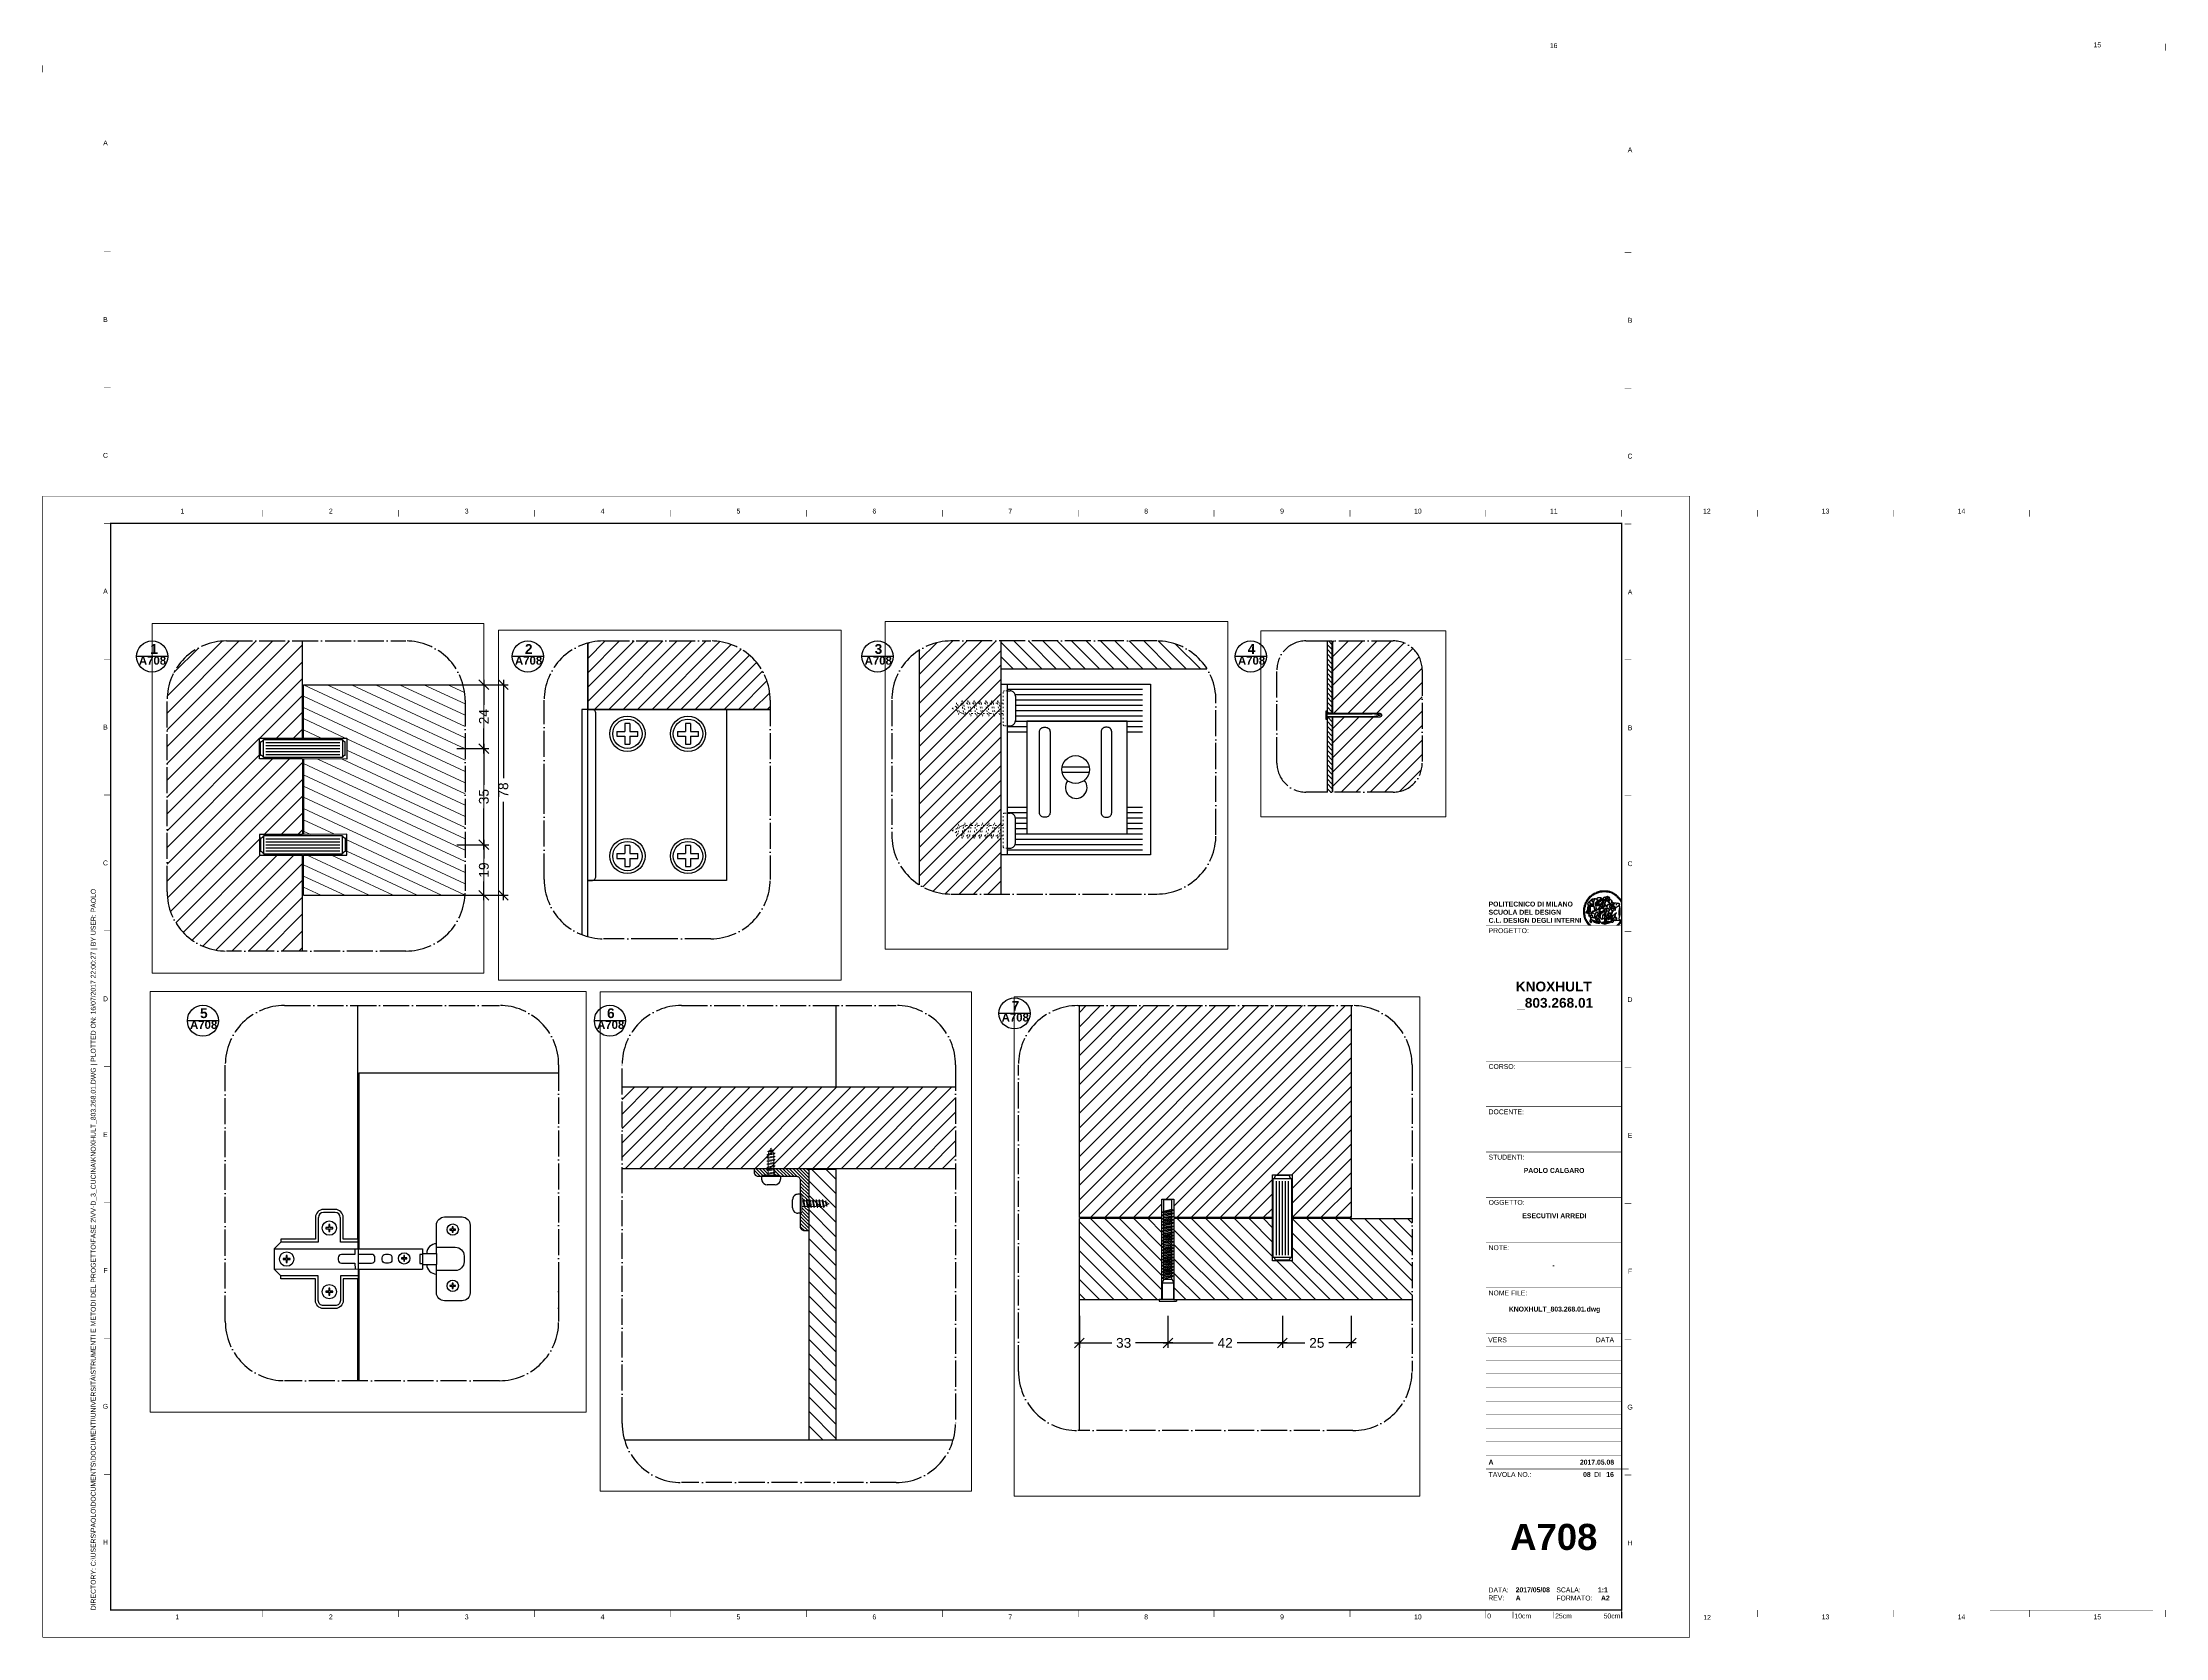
# Paper-space layout 'A000 (2)' of a CAD drawing. Header units: millimetres. Extents: x -7 to 774, y -1 to 587.
# The model-space entities are those that its viewports show. They can reach past a viewport. Long polylines and large blocks are cut down to what shows.
import ezdxf
from ezdxf.enums import TextEntityAlignment as Align

# ---------------------------------------------------------------- set-up
doc = ezdxf.new("R2010")
doc.units = ezdxf.units.MM
doc.header["$MEASUREMENT"] = 0
doc.set_wipeout_variables(frame=1)
for name, pattern in [('ACAD_ISO02W100', [15, 12, -3]), ('ACAD_ISO03W100', [30, 12, -18]), ('ACAD_ISO04W100', [30, 24, -3, 0, -3])]:
    doc.linetypes.add(name, pattern=pattern)
doc.layers.get('0').update_dxf_attribs({"lineweight": 30})
doc.layers.get('DEFPOINTS').update_dxf_attribs({"color": 210})
for name, color, linetype, lineweight in [('campiture sezione', 2, 'Continuous', 13), ('linee sezionate', 1, 'Continuous', 40), ('LINEE SEZIONATE DETTAGLI', 4, 'Continuous', 30)]:
    doc.layers.add(name, color=color, linetype=linetype, lineweight=lineweight)
for name, color, linetype in [('G-ANNO-LOGO', 3, 'Continuous'), ('G-ANNO-TEXT', 3, 'Continuous'), ('G-ANNO-TTLB', 8, 'Continuous'), ('linee sezione', 3, 'ACAD_ISO04W100'), ('Viti', 8, 'Continuous')]:
    doc.layers.add(name, color=color, linetype=linetype)
doc.layers.add('G-ANNO-NPLT', color=210, linetype='Continuous', plot=False)
doc.styles.add('ARIAL', font='arial.ttf')
doc.styles.add('ARIAL-BOLD', font='')
doc.styles.add('E-ARIAL', font='arial.ttf')
doc.styles.get('ARIAL-BOLD').set_extended_font_data('Arial', bold=True)
doc.dimstyles.new('TICK_36', dxfattribs={"dimtxt": 3.6, "dimasz": 3.6, "dimexe": 1.8, "dimexo": 1.2, "dimgap": 1.8, "dimtad": 0, "dimdec": 0, "dimzin": 0, "dimdsep": 46, "dimtxsty": 'ARIAL', "dimblk": 'OBLIQUE', "dimcen": 1.8, "dimdle": 1.8, "dimclrd": 3, "dimclre": 250, "dimadec": 0, "dimazin": 0, "dimtfac": 1, "dimtdec": 0, "dimtmove": 1, "dimatfit": 3, "dimldrblk": 'OPEN90', "dimfxl": 10, "dimfxlon": 1, "dimtfill": 1, "dimtolj": 1, "dimtzin": 0, "dimarcsym": 0})
pattern_1 = [(45, (7301.5006, 365.3485), (-2.6516504, 2.6516504), [])]
pattern_2 = [(135, (7301.5006, 365.3485), (-2.6516504, -2.6516504), [])]

# ---------------------------------------------------------------- blocks, each defined once
blk = doc.blocks.new('A1_GRID_LAYOUT')
at = {"layer": 'G-ANNO-NPLT', "const_width": 0.18}
for points in [[(606, 420), (0, 420)], [(0, 0), (0, 420)], [(606, 0), (606, 420)], [(606, 0), (0, 0)]]:
    blk.add_lwpolyline(points, dxfattribs=at)
at = {"layer": 'G-ANNO-TTLB', "const_width": 0.18, "flags": 128}
for points in [[(781, 586.5), (781, 584)], [(0, 578.5), (0, 576)], [(25, 510), (22.5, 510)], [(584.56, 509.72), (582.06, 509.72)], [(25, 460), (22.5, 460)], [(584.56, 459.72), (582.06, 459.72)], [(81, 414.92), (81, 412.42)], [(131, 414.92), (131, 412.42)], [(181, 414.92), (181, 412.42)], [(231, 414.92), (231, 412.42)], [(281, 414.92), (281, 412.42)], [(331, 414.92), (331, 412.42)], [(381, 414.92), (381, 412.42)], [(431, 414.92), (431, 412.42)], [(481, 414.92), (481, 412.42)], [(531, 414.92), (531, 412.42)], [(581, 414.92), (581, 412.42)], [(631, 414.92), (631, 412.42)], [(681, 414.92), (681, 412.42)], [(731, 414.92), (731, 412.42)], [(25, 410), (22.5, 410)], [(584.56, 409.72), (582.06, 409.72)], [(25, 360), (22.5, 360)], [(584.56, 359.72), (582.06, 359.72)], [(25, 310), (22.5, 310)], [(584.56, 309.72), (582.06, 309.72)], [(25, 260), (22.5, 260)], [(584.56, 259.72), (582.06, 259.72)], [(25, 210), (22.5, 210)], [(584.56, 209.72), (582.06, 209.72)], [(25, 160), (22.5, 160)], [(584.56, 159.72), (582.06, 159.72)], [(25, 110), (22.5, 110)], [(584.56, 109.72), (582.06, 109.72)], [(584.56, 109.72), (582.06, 109.72)], [(25, 60), (22.5, 60)], [(584.56, 59.72), (582.06, 59.72)], [(584.56, 59.72), (582.06, 59.72)], [(81, 10), (81, 7.5)], [(131, 10), (131, 7.5)], [(181, 10), (181, 7.5)], [(231, 10), (231, 7.5)], [(281, 10), (281, 7.5)], [(331, 10), (331, 7.5)], [(381, 10), (381, 7.5)], [(431, 10), (431, 7.5)], [(481, 10), (481, 7.5)], [(531, 10), (531, 7.5)], [(581, 10), (581, 7.5)], [(631, 10), (631, 7.5)], [(681, 10), (681, 7.5)], [(731, 10), (731, 7.5)], [(781, 10), (781, 7.5)]]:
    blk.add_lwpolyline(points, dxfattribs=at)
at = {"layer": 'G-ANNO-TTLB', "const_width": 0.5, "flags": 128}
blk.add_lwpolyline([(25, 410), (25, 10), (581, 10), (581, 410)], close=True, dxfattribs=at)
at = {"layer": 'G-ANNO-TTLB', "const_width": 0.18}
blk.add_lwpolyline([(716.5, 10), (776.5, 10)], dxfattribs=at)
at = {"layer": 'G-ANNO-TEXT', "style": 'ARIAL'}
for s, p in [('16', (555.95, 585.8)), ('15', (756, 586.07)), ('A', (23.09, 549.98)), ('A', (584.05, 547.43)), ('B', (23.09, 485)), ('B', (584.05, 484.72)), ('C', (23.09, 435)), ('C', (584.05, 434.72)), ('1', (51.35, 414.49)), ('2', (106, 414.49)), ('3', (156, 414.49)), ('4', (206, 414.49)), ('5', (256, 414.49)), ('6', (306, 414.49)), ('7', (356, 414.49)), ('8', (406, 414.49)), ('9', (456, 414.49)), ('10', (506, 414.49)), ('11', (556, 414.49)), ('12', (612.31, 414.49)), ('13', (656, 414.49)), ('14', (706, 414.49)), ('A', (23.09, 385)), ('A', (584.05, 384.72)), ('B', (23.09, 335)), ('B', (584.05, 334.72)), ('C', (23.09, 285)), ('C', (584.05, 284.72)), ('D', (23.09, 235)), ('D', (584.05, 234.72)), ('E', (23.09, 185)), ('E', (584.05, 184.72)), ('F', (23.09, 135)), ('F', (584.05, 134.72)), ('G', (23.09, 85)), ('G', (584.05, 84.72)), ('H', (23.09, 35)), ('H', (584.05, 34.72)), ('1', (49.49, 7.51)), ('2', (106, 7.51)), ('3', (156, 7.51)), ('4', (206, 7.51)), ('5', (256, 7.51)), ('6', (306, 7.51)), ('7', (356, 7.51)), ('8', (406, 7.51)), ('9', (456, 7.51)), ('10', (506, 7.51)), ('12', (612.42, 7.33)), ('13', (656, 7.51)), ('14', (706, 7.51)), ('15', (756, 7.51))]:
    blk.add_text(s, height=1.8, dxfattribs=at).set_placement(p, align=Align.MIDDLE_CENTER)
at = {"layer": 'G-ANNO-TEXT', "insert": (17.7, 9.95), "char_height": 1.8, "attachment_point": 1, "rotation": 90, "style": 'ARIAL'}
blk.add_mtext_dynamic_manual_height_columns('DIRECTORY: C:\\\\USERS\\\\PAOLO\\\\DOCUMENTS\\\\DOCUMENTI\\\\UNIVERSITÀ\\\\STRUMENTI E METODI DEL PROGETTO\\\\FASE 2\\\\VV-D_3_CUCINA\\\\KNOXHULT_803.268.01.DWG | PLOTTED ON: 16/07/2017 22:00:27 | BY USER: PAOLO', width=412.209, gutter_width=9, heights=[0], dxfattribs=at)
blk = doc.blocks.new('logoPolimi')
for p, q in [((-2.37, 0.12), (-2.16, 0.11)), ((-2.37, 0.01), (-2.16, 0.01)), ((-2.36, 0.23), (-2.15, 0.21)), ((-2.35, 0.34), (-2.14, 0.31)), ((-2.33, 0.45), (-2.12, 0.41)), ((-2.3, 0.55), (-2.1, 0.51)), ((-2.28, 0.66), (-2.07, 0.6)), ((-2.24, 0.77), (-2.04, 0.7)), ((-2.2, 0.87), (-2.01, 0.79)), ((-2.16, 0.97), (-1.97, 0.89)), ((-2.11, 1.07), (-1.93, 0.98)), ((-2.06, 1.17), (-1.88, 1.07)), ((-2.01, 1.26), (-1.83, 1.15)), ((-1.94, 1.36), (-1.77, 1.24)), ((-1.88, 1.45), (-1.71, 1.32)), ((-1.84, 0.03), (-1.82, 0.35)), ((-1.81, 1.53), (-1.65, 1.4)), ((-1.74, 1.61), (-1.58, 1.47)), ((-1.73, 0.59), (-1.73, 0.59)), ((-1.73, 0.59), (-1.73, 0.59)), ((-1.66, 1.69), (-1.51, 1.54)), ((-1.65, 0.57), (-1.65, 0.57)), ((-1.59, 1.12), (-1.59, 1.12)), ((-1.58, 1.77), (-1.44, 1.61)), ((-1.51, 0.55), (-1.51, 0.55)), ((-1.51, 0.55), (-1.51, 0.55)), ((-1.49, 1.84), (-1.36, 1.68)), ((-1.41, 1.91), (-1.28, 1.74)), ((-1.32, 1.97), (-1.2, 1.8)), ((-1.31, 0.79), (-1.21, 0.75)), ((-1.21, 0.75), (-1.31, 0.79)), ((-1.21, 0.75), (-1.31, 0.79)), ((-1.22, 2.03), (-1.11, 1.85)), ((-1.21, 0.75), (-1.21, 0.75)), ((-1.21, 0.75), (-1.21, 0.75)), ((-1.19, 0.76), (-1.19, 0.76)), ((-1.19, 0.76), (-1.19, 0.76)), ((-1.17, 0.99), (-1.18, 0.99)), ((-1.18, 0.99), (-1.17, 0.99)), ((-1.16, 0.57), (-1.16, 0.57)), ((-1.16, 0.57), (-1.16, 0.57)), ((-1.13, 2.09), (-1.03, 1.9)), ((-1.1, 0.01), (-0.99, 0.06)), ((-0.99, 0.06), (-1.1, 0.01)), ((-0.99, 0.06), (-1.1, 0.01)), ((-1.03, 2.14), (-0.94, 1.95)), ((-0.99, 0.06), (-0.99, 0.06)), ((-0.99, 0.06), (-0.99, 0.06)), ((-0.97, 0.79), (-0.98, 0.79)), ((-0.89, 0.84), (-0.97, 0.79)), ((-0.97, 0.79), (-0.89, 0.84)), ((-0.96, 1.41), (-0.96, 1.41)), ((-0.96, 1.41), (-0.96, 1.41)), ((-0.93, 2.18), (-0.84, 1.99)), ((-0.89, 0.84), (-0.82, 0.87)), ((-0.82, 0.87), (-0.89, 0.84)), ((-0.89, 0.84), (-0.82, 0.87)), ((-0.88, 0.83), (-0.89, 0.84)), ((-0.85, 1.39), (-0.85, 1.39)), ((-0.85, 1.39), (-0.85, 1.39)), ((-0.84, 0.14), (-0.84, 0.14)), ((-0.83, 2.22), (-0.75, 2.03)), ((-0.77, 1.08), (-0.78, 1.08)), ((-0.78, 1.08), (-0.77, 1.08)), ((-0.61, 1.12), (-0.77, 1.08)), ((-0.77, 1.08), (-0.61, 1.12)), ((-0.77, 1.08), (-0.61, 1.12)), ((-0.75, 1.3), (-0.76, 1.29)), ((-0.76, 1.29), (-0.75, 1.3)), ((-0.72, 2.26), (-0.66, 2.06)), ((-0.65, 0.99), (-0.7, 0.96)), ((-0.69, 0.18), (-0.68, 0.18)), ((-0.66, 0.93), (-0.66, 0.93)), ((-0.66, 0.93), (-0.64, 0.93)), ((-0.66, 0.93), (-0.66, 0.93)), ((-0.66, 0.93), (-0.66, 0.93)), ((-0.63, 1.01), (-0.63, 1.01)), ((-0.63, 1.01), (-0.62, 1.01)), ((-0.63, 0.66), (-0.63, 0.66)), ((-0.61, 2.29), (-0.56, 2.09)), ((-0.6, 1.12), (-0.61, 1.12)), ((-0.61, 1.12), (-0.6, 1.12)), ((-0.61, 1.12), (-0.6, 1.12)), ((-0.61, 0.86), (-0.57, 0.85)), ((-0.57, 0.85), (-0.61, 0.86)), ((-0.61, 0.86), (-0.57, 0.85)), ((-0.53, 1.08), (-0.6, 1.12)), ((-0.6, 1.12), (-0.6, 1.11)), ((-0.6, 1.12), (-0.53, 1.08)), ((-0.57, 0.8), (-0.59, 0.8)), ((-0.57, 0.85), (-0.53, 0.84)), ((-0.57, 0.85), (-0.57, 0.85)), ((-0.57, 0.85), (-0.57, 0.85)), ((-0.57, 0.85), (-0.53, 0.84)), ((-0.56, 0.29), (-0.49, 0.48)), ((-0.56, 0.14), (-0.56, 0.29)), ((-0.5, 0.11), (-0.56, 0.14)), ((-0.53, 0.84), (-0.51, 0.84)), ((-0.53, 0.84), (-0.51, 0.84)), ((-0.53, 0.84), (-0.53, 0.84)), ((-0.51, 2.32), (-0.46, 2.11)), ((-0.51, 0.11), (-0.51, 0.11)), ((-0.51, 0.11), (-0.51, 0.11)), ((-0.34, 0.33), (-0.5, 0.11)), ((-0.49, 0.48), (-0.41, 0.55)), ((-0.42, 0.8), (-0.47, 0.79)), ((-0.42, 0.8), (-0.47, 0.79)), ((-0.47, 0.79), (-0.45, 0.76)), ((-0.47, 0.79), (-0.45, 0.76)), ((-0.45, 1.14), (-0.42, 1.11)), ((-0.42, 1.26), (-0.36, 1.22)), ((-0.41, 0.55), (-0.34, 0.49)), ((-0.4, 2.34), (-0.36, 2.13)), ((-0.4, 1.37), (-0.38, 1.38)), ((-0.39, 1.37), (-0.4, 1.37)), ((-0.35, 1.33), (-0.4, 1.37)), ((-0.39, 1.24), (-0.4, 1.23)), ((-0.38, 1.14), (-0.38, 1.14)), ((-0.34, 0.49), (-0.09, 0.48)), ((-0.16, 0.32), (-0.34, 0.33)), ((-0.14, 0.32), (-0.31, 0.34)), ((-0.29, 2.35), (-0.26, 2.14)), ((-0.28, 1.3), (-0.29, 1.3)), ((-0.28, 1.3), (-0.28, 1.3)), ((-0.18, 2.36), (-0.16, 2.15)), ((-0.16, 1.24), (-0.16, 1.25)), ((-0.16, 1.25), (-0.16, 1.25)), ((-0.16, 0.49), (-0.14, 0.64)), ((-0.06, 0.27), (-0.16, 0.32)), ((-0.1, 0.88), (-0.09, 0.87)), ((-0.08, 1.37), (-0.08, 1.38)), ((-0.08, 1.23), (-0.05, 1.21)), ((-0.05, 1.21), (-0.08, 1.23)), ((-0.08, 1.23), (-0.05, 1.21)), ((-0.07, 2.37), (-0.06, 2.16)), ((-0.03, 0.26), (-0.06, 0.27)), ((-0.05, 1.21), (-0.04, 1.21)), ((-0.04, 1.21), (-0.05, 1.21)), ((-0.04, 1.21), (-0.04, 1.21)), ((-0.04, 1.21), (-0.04, 1.21)), ((-0.04, 0.48), (-0.03, 0.26)), ((0.03, 1.15), (0.03, 1.15)), ((0.03, 0.66), (0.03, 0.67)), ((0.04, 2.37), (0.04, 2.16)), ((0.07, 0.58), (0.07, 0.57)), ((0.1, 1.18), (0.1, 1.18)), ((0.1, 0.84), (0.1, 0.84)), ((0.13, 1.32), (0.17, 1.19)), ((0.15, 2.36), (0.14, 2.16)), ((0.14, 0.71), (0.34, 0.65)), ((0.31, 0.56), (0.17, 0.63)), ((0.26, 2.36), (0.24, 2.15)), ((0.27, 1.61), (0.27, 1.61)), ((0.27, 1.61), (0.27, 1.61)), ((0.27, 1.61), (0.27, 1.61)), ((0.29, 1.29), (0.29, 1.29)), ((0.29, 1.29), (0.29, 1.29)), ((0.29, 1.29), (0.29, 1.29)), ((0.29, 1.29), (0.29, 1.29)), ((0.33, 0.49), (0.34, 0.49)), ((0.33, 0.03), (0.35, 0.03)), ((0.33, 0.03), (0.35, 0.03)), ((0.37, 2.34), (0.34, 2.13)), ((0.34, 0.65), (0.34, 0.64)), ((0.35, 0.03), (0.57, 0.06)), ((0.35, 0.03), (0.57, 0.06)), ((0.35, 0.03), (0.35, 0.03)), ((0.35, 0.03), (0.35, 0.03)), ((0.38, 1.36), (0.37, 1.35)), ((0.38, 0.34), (0.37, 0.34)), ((0.38, 0.34), (0.38, 0.34)), ((0.43, 0.67), (0.39, 0.64)), ((0.48, 2.32), (0.44, 2.12)), ((0.49, 1.05), (0.51, 1.13)), ((0.51, 1.13), (0.49, 1.05)), ((0.49, 1.05), (0.51, 1.13)), ((0.51, 1.31), (0.5, 1.29)), ((0.51, 1.13), (0.52, 1.23)), ((0.52, 1.23), (0.51, 1.23)), ((0.51, 1.23), (0.52, 1.23)), ((0.52, 1.23), (0.51, 1.13)), ((0.51, 1.13), (0.52, 1.23)), ((0.52, 1.24), (0.6, 1.37)), ((0.52, 1.23), (0.6, 1.36)), ((0.6, 1.36), (0.52, 1.23)), ((0.52, 1.23), (0.52, 1.23)), ((0.52, 1.23), (0.52, 1.24)), ((0.52, 1.23), (0.52, 1.23)), ((0.55, 1.07), (0.53, 1.06)), ((0.53, 1.04), (0.53, 1.06)), ((0.53, 1.05), (0.53, 1.04)), ((0.59, 2.3), (0.54, 2.09)), ((0.54, 0.3), (0.63, 0.32)), ((0.54, -0.08), (0.61, 0.06)), ((0.61, 0.06), (0.54, -0.08)), ((0.54, -0.08), (0.61, 0.06)), ((0.56, 0.19), (0.59, 0.21)), ((0.57, 1.07), (0.57, 1.07)), ((0.57, 1.07), (0.57, 1.07)), ((0.57, 1.07), (0.57, 1.07)), ((0.57, 1.07), (0.57, 1.07)), ((0.57, 1.07), (0.57, 1.07)), ((0.57, 1.07), (0.57, 1.07)), ((0.57, 1.07), (0.57, 1.07)), ((0.58, 0.3), (0.59, 0.29)), ((0.59, 0.78), (0.59, 0.79)), ((0.59, 0.79), (0.59, 0.79)), ((0.59, 0.79), (0.59, 0.79)), ((0.59, 0.79), (0.59, 0.78)), ((0.61, 0.06), (0.6, 0.07)), ((0.6, 0.07), (0.61, 0.06)), ((0.61, 0.06), (0.61, 0.07)), ((0.62, 0.21), (0.65, 0.22)), ((0.69, 2.27), (0.63, 2.07)), ((0.64, 1.37), (0.65, 1.37)), ((0.69, 0.86), (0.68, 0.86)), ((0.68, 0.86), (0.69, 0.86)), ((0.68, 0.76), (0.68, 0.76)), ((0.8, 2.23), (0.73, 2.03)), ((0.76, 0.26), (0.76, 0.26)), ((0.9, 2.19), (0.82, 2)), ((0.82, 0.35), (0.84, 0.36)), ((0.82, 0.35), (0.82, 0.35)), ((0.84, 0.36), (0.84, 0.37)), ((0.85, 0.34), (1.05, 0.35)), ((1, 2.15), (0.91, 1.96)), ((0.93, 1.05), (0.93, 1.05)), ((0.93, 1.05), (0.93, 1.05)), ((0.93, 1.05), (0.93, 1.04)), ((0.93, 1.05), (0.93, 1.05)), ((0.97, 0.66), (0.96, 0.66)), ((1.01, 0.97), (0.98, 0.96)), ((1.1, 2.1), (1, 1.91)), ((1.2, 2.04), (1.09, 1.86)), ((1.17, 0.96), (1.17, 0.95)), ((1.17, 0.95), (1.17, 0.95)), ((1.29, 1.99), (1.18, 1.81)), ((1.38, 1.92), (1.26, 1.75)), ((1.34, 0.37), (1.26, 0.04)), ((1.27, 0.37), (1.27, 0.38)), ((1.28, 0.95), (1.28, 0.95)), ((1.47, 1.86), (1.34, 1.69)), ((1.37, 0.73), (1.46, 0.81)), ((1.41, 0.4), (1.41, 0.41)), ((1.56, 1.79), (1.42, 1.63)), ((1.64, 1.71), (1.49, 1.56)), ((1.49, 0.9), (1.57, 0.92)), ((1.72, 1.63), (1.56, 1.49)), ((1.67, 0.6), (1.57, 0.53)), ((1.79, 1.55), (1.63, 1.41)), ((1.86, 1.47), (1.7, 1.34)), ((1.93, 1.38), (1.76, 1.26)), ((1.99, 1.29), (1.81, 1.17)), ((2.05, 1.19), (1.87, 1.09)), ((2.1, 1.1), (1.92, 1)), ((2.15, 1), (1.96, 0.91)), ((2.19, 0.9), (2, 0.82)), ((2.23, 0.79), (2.04, 0.72)), ((2.27, 0.69), (2.07, 0.63)), ((2.3, 0.58), (2.09, 0.53)), ((2.32, 0.47), (2.12, 0.43)), ((2.34, 0.37), (2.13, 0.33)), ((2.36, 0.26), (2.15, 0.23)), ((2.37, 0.15), (2.16, 0.13)), ((2.37, 0.04), (2.16, 0.03)), ((-2.37, -0.1), (-2.16, -0.09)), ((-2.36, -0.21), (-2.15, -0.19)), ((-2.35, -0.32), (-2.14, -0.29)), ((-2.33, -0.43), (-2.12, -0.39)), ((-2.31, -0.54), (-2.1, -0.49)), ((-2.28, -0.65), (-2.08, -0.59)), ((-2.25, -0.75), (-2.05, -0.69)), ((-2.21, -0.86), (-2.02, -0.78)), ((-2.17, -0.96), (-1.98, -0.87)), ((-2.12, -1.06), (-1.93, -0.96)), ((-2.07, -1.16), (-1.89, -1.05)), ((-2.04, -0.15), (-1.97, -0.2)), ((-2.01, -1.25), (-1.84, -1.14)), ((-1.95, -1.34), (-1.78, -1.22)), ((-1.89, -1.43), (-1.72, -1.31)), ((-1.82, -1.52), (-1.66, -1.38)), ((-1.75, -1.6), (-1.59, -1.46)), ((-1.67, -1.68), (-1.52, -1.53)), ((-1.58, -0.12), (-1.6, -0.18)), ((-1.6, -0.18), (-1.58, -0.28)), ((-1.57, -0.54), (-1.59, -0.54)), ((-1.59, -0.54), (-1.59, -0.54)), ((-1.59, -1.76), (-1.45, -1.6)), ((-1.56, -0.32), (-1.56, -0.31)), ((-1.56, -0.31), (-1.56, -0.31)), ((-1.53, -0.65), (-1.53, -0.65)), ((-1.53, -0.65), (-1.53, -0.65)), ((-1.51, -1.83), (-1.37, -1.67)), ((-1.48, -0.86), (-1.48, -0.85)), ((-1.42, -0.37), (-1.42, -0.37)), ((-1.42, -1.9), (-1.29, -1.73)), ((-1.38, -0.46), (-1.38, -0.46)), ((-1.33, -1.96), (-1.21, -1.79)), ((-1.31, -0.24), (-1.31, -0.23)), ((-1.31, -0.23), (-1.31, -0.24)), ((-1.24, -2.02), (-1.13, -1.84)), ((-1.23, -0.19), (-1.23, -0.19)), ((-1.23, -0.19), (-1.23, -0.19)), ((-1.23, -0.19), (-1.23, -0.19)), ((-1.23, -0.19), (-1.23, -0.19)), ((-1.14, -2.08), (-1.04, -1.89)), ((-1.04, -2.13), (-0.95, -1.94)), ((-1.01, -0.39), (-1.02, -0.39)), ((-1.02, -0.39), (-1.01, -0.39)), ((-1.02, -0.7), (-1.02, -0.7)), ((-1.02, -0.7), (-1.02, -0.7)), ((-1.02, -0.7), (-1.02, -0.7)), ((-0.94, -2.18), (-0.86, -1.98)), ((-0.84, -2.22), (-0.77, -2.02)), ((-0.79, -0.51), (-0.83, -0.58)), ((-0.83, -0.58), (-0.79, -0.51)), ((-0.83, -0.58), (-0.79, -0.51)), ((-0.78, -1.05), (-0.83, -0.94)), ((-0.83, -0.94), (-0.78, -1.05)), ((-0.83, -0.94), (-0.83, -0.94)), ((-0.83, -0.94), (-0.78, -1.05)), ((-0.82, -1.23), (-0.82, -1.23)), ((-0.82, -1.23), (-0.77, -1.23)), ((-0.77, -1.23), (-0.82, -1.23)), ((-0.82, -1.23), (-0.82, -1.23)), ((-0.77, -1.23), (-0.82, -1.23)), ((-0.75, -0.96), (-0.8, -0.89)), ((-0.8, -0.89), (-0.79, -0.92)), ((-0.79, -0.92), (-0.8, -0.89)), ((-0.8, -0.89), (-0.75, -0.96)), ((-0.79, -0.92), (-0.8, -0.89)), ((-0.8, -0.89), (-0.8, -0.89)), ((-0.8, -0.89), (-0.75, -0.96)), ((-0.79, -0.92), (-0.78, -0.95)), ((-0.78, -0.95), (-0.79, -0.92)), ((-0.78, -0.95), (-0.79, -0.92)), ((-0.77, -0.49), (-0.78, -0.48)), ((-0.78, -0.48), (-0.77, -0.49)), ((-0.78, -0.95), (-0.76, -1)), ((-0.76, -1), (-0.78, -0.95)), ((-0.76, -1), (-0.78, -0.95)), ((-0.71, -0.89), (-0.75, -0.87)), ((-0.75, -0.87), (-0.71, -0.89)), ((-0.75, -0.87), (-0.71, -0.89)), ((-0.72, -1.01), (-0.75, -0.96)), ((-0.75, -0.96), (-0.72, -1.01)), ((-0.75, -0.96), (-0.72, -1.01)), ((-0.74, -2.25), (-0.67, -2.05)), ((-0.64, -0.93), (-0.71, -0.89)), ((-0.71, -0.89), (-0.64, -0.93)), ((-0.71, -0.89), (-0.64, -0.93)), ((-0.66, -0.53), (-0.66, -0.53)), ((-0.66, -0.53), (-0.66, -0.53)), ((-0.66, -0.53), (-0.66, -0.53)), ((-0.63, -2.29), (-0.57, -2.08)), ((-0.52, -2.31), (-0.48, -2.11)), ((-0.39, -0.81), (-0.51, -0.69)), ((-0.51, -1.04), (-0.5, -1.04)), ((-0.48, -0.42), (-0.48, -0.42)), ((-0.48, -0.42), (-0.48, -0.42)), ((-0.48, -0.42), (-0.48, -0.42)), ((-0.42, -2.33), (-0.38, -2.13)), ((-0.41, -0.51), (-0.41, -0.51)), ((-0.38, -0.05), (-0.39, -0.12)), ((-0.39, -0.12), (-0.37, -0.1)), ((-0.35, -0.14), (-0.37, -0.08)), ((-0.37, -0.09), (-0.37, -0.09)), ((-0.33, -0.12), (-0.35, -0.14)), ((-0.32, -0.14), (-0.35, -0.14)), ((-0.35, -0.18), (-0.34, -0.22)), ((-0.34, -0.08), (-0.29, -0.16)), ((-0.34, -0.22), (-0.34, -0.22)), ((-0.27, -0.17), (-0.32, -0.14)), ((-0.31, -2.35), (-0.28, -2.14)), ((-0.25, -0.91), (-0.26, -0.9)), ((-0.26, -1.29), (0.1, -1.2)), ((0.1, -1.2), (-0.26, -1.29)), ((0.08, -1.4), (-0.26, -1.29)), ((-0.26, -1.29), (0.08, -1.4)), ((-0.26, -1.38), (-0.26, -1.29)), ((-0.26, -1.29), (-0.26, -1.29)), ((-0.26, -1.29), (-0.26, -1.38)), ((-0.26, -1.29), (0.08, -1.4)), ((-0.26, -1.29), (-0.26, -1.29)), ((0.08, -1.49), (-0.26, -1.38)), ((-0.26, -1.38), (0.09, -1.49)), ((-0.2, -2.36), (-0.18, -2.15)), ((-0.14, -0.15), (-0.16, -0.13)), ((-0.11, -0.04), (-0.12, -0.05)), ((-0.09, -2.37), (-0.08, -2.16)), ((-0.04, -0.41), (-0.01, -0.44)), ((-0.01, -0.44), (-0.04, -0.41)), ((-0.04, -0.41), (-0.01, -0.44)), ((0.03, -2.37), (0.02, -2.16)), ((0.07, -0.84), (0.07, -0.84)), ((0.07, -0.84), (0.07, -0.84)), ((0.1, -1.2), (0.08, -1.32)), ((0.08, -1.32), (0.13, -1.2)), ((0.08, -1.4), (0.72, -1.22)), ((0.72, -1.22), (0.08, -1.4)), ((0.08, -1.4), (0.72, -1.22)), ((0.72, -1.31), (0.08, -1.49)), ((0.08, -1.44), (0.08, -1.4)), ((0.08, -1.4), (0.08, -1.44)), ((0.08, -1.4), (0.08, -1.49)), ((0.08, -1.49), (0.08, -1.44)), ((0.08, -1.44), (0.08, -1.44)), ((0.08, -1.44), (0.08, -1.45)), ((0.08, -1.45), (0.08, -1.46)), ((0.08, -1.46), (0.08, -1.49)), ((0.1, -1.01), (0.09, -0.86)), ((0.1, -1.01), (0.09, -0.86)), ((0.09, -1.49), (0.72, -1.31)), ((0.1, -1.2), (0.12, -1.04)), ((0.12, -1.04), (0.1, -1.2)), ((0.13, -1.2), (0.1, -1.2)), ((0.1, -1.2), (0.13, -1.2)), ((0.13, -1.2), (0.1, -1.2)), ((0.1, -1.2), (0.1, -1.2)), ((0.11, -0.44), (0.11, -0.44)), ((0.11, -0.44), (0.11, -0.44)), ((0.12, -0.21), (0.12, -0.21)), ((0.12, -0.21), (0.12, -0.21)), ((0.12, -0.21), (0.12, -0.21)), ((0.12, -0.21), (0.12, -0.21)), ((0.12, -0.21), (0.12, -0.21)), ((0.12, -0.21), (0.12, -0.21)), ((0.12, -0.21), (0.12, -0.21)), ((0.12, -0.21), (0.12, -0.21)), ((0.12, -0.21), (0.12, -0.21)), ((0.12, -0.21), (0.12, -0.21)), ((0.12, -0.21), (0.12, -0.21)), ((0.12, -0.21), (0.12, -0.21)), ((0.12, -0.21), (0.12, -0.21)), ((0.12, -0.56), (0.14, -0.53)), ((0.14, -0.53), (0.12, -0.56)), ((0.12, -0.56), (0.14, -0.53)), ((0.12, -1.04), (0.12, -1.04)), ((0.12, -1.04), (0.12, -1.04)), ((0.12, -1.04), (0.12, -1.04)), ((0.14, -2.37), (0.12, -2.16)), ((0.21, -0.99), (0.13, -1.2)), ((0.13, -1.2), (0.21, -0.99)), ((0.36, -1.14), (0.13, -1.2)), ((0.13, -1.2), (0.26, -1.17)), ((0.14, -0.53), (0.16, -0.49)), ((0.16, -0.49), (0.14, -0.53)), ((0.14, -0.53), (0.16, -0.49)), ((0.16, -0.49), (0.16, -0.49)), ((0.16, -0.49), (0.16, -0.49)), ((0.28, -1.19), (0.21, -0.99)), ((0.21, -0.99), (0.31, -1.27)), ((0.25, -2.36), (0.22, -2.15)), ((0.24, -0.17), (0.24, -0.16)), ((0.24, -0.16), (0.24, -0.17)), ((0.25, -0.84), (0.25, -0.88)), ((0.25, -0.88), (0.25, -0.84)), ((0.25, -0.88), (0.25, -0.84)), ((0.25, -0.88), (0.29, -1.17)), ((0.26, -0.88), (0.25, -0.88)), ((0.31, -1.27), (0.25, -0.88)), ((0.26, -1.17), (0.28, -1.16)), ((0.28, -1.16), (0.36, -1.14)), ((0.29, -1.17), (0.28, -1.19)), ((0.35, -2.34), (0.32, -2.14)), ((0.36, -1.14), (0.72, -1.22)), ((0.72, -1.22), (0.36, -1.14)), ((0.46, -2.32), (0.42, -2.12)), ((0.49, -0.31), (0.49, -0.31)), ((0.49, -0.31), (0.49, -0.31)), ((0.5, -0.27), (0.5, -0.27)), ((0.51, -0.27), (0.51, -0.27)), ((0.57, -2.3), (0.52, -2.1)), ((0.68, -2.27), (0.62, -2.07)), ((0.78, -2.24), (0.71, -2.04)), ((0.72, -0.81), (0.75, -0.89)), ((0.72, -1.22), (0.72, -1.31)), ((0.72, -1.31), (0.72, -1.22)), ((0.74, -0.23), (0.74, -0.23)), ((0.74, -0.23), (0.75, -0.24)), ((0.75, -0.23), (0.75, -0.23)), ((0.89, -2.2), (0.81, -2)), ((0.86, -0.25), (0.82, -0.34)), ((0.87, -0.22), (0.86, -0.23)), ((0.87, -0.22), (0.86, -0.25)), ((0.99, -2.15), (0.9, -1.96)), ((0.96, -0.58), (0.96, -0.57)), ((1.09, -2.11), (0.99, -1.92)), ((1.05, -1.05), (1.04, -1.05)), ((1.19, -2.05), (1.08, -1.87)), ((1.28, -2), (1.17, -1.82)), ((1.37, -1.93), (1.25, -1.76)), ((1.31, -0.27), (1.3, -0.26)), ((1.3, -0.26), (1.3, -0.26)), ((1.3, -0.26), (1.3, -0.26)), ((1.3, -0.26), (1.31, -0.27)), ((1.3, -0.26), (1.3, -0.26)), ((1.46, -1.87), (1.33, -1.7)), ((1.54, -1.8), (1.41, -1.64)), ((1.63, -1.72), (1.48, -1.57)), ((1.71, -1.65), (1.55, -1.5)), ((1.78, -1.57), (1.62, -1.43)), ((1.85, -1.48), (1.69, -1.35)), ((1.92, -1.39), (1.75, -1.27)), ((1.98, -1.3), (1.81, -1.19)), ((2.04, -1.21), (1.86, -1.1)), ((2.09, -1.11), (1.91, -1.01)), ((2.14, -1.01), (1.95, -0.92)), ((2.19, -0.91), (1.99, -0.83)), ((2.23, -0.81), (2.03, -0.74)), ((2.26, -0.7), (2.06, -0.64)), ((2.29, -0.6), (2.09, -0.55)), ((2.32, -0.49), (2.11, -0.45)), ((2.34, -0.38), (2.13, -0.35)), ((2.35, -0.27), (2.15, -0.25)), ((2.37, -0.08), (2.16, -0.07)), ((2.36, -0.16), (2.16, -0.15))]:
    blk.add_line(p, q)
for points in [[(-1.9, 0.12), (-1.94, 0.02), (-2.05, -0.09), (-2.05, -0.09)], [(-1.86, 0.38), (-1.86, 0.38), (-1.87, 0.19), (-1.9, 0.12)], [(-1.76, 0.6), (-1.76, 0.6), (-1.84, 0.57), (-1.86, 0.38)], [(-1.86, -0.04), (-1.84, 0.02), (-1.84, 0.03), (-1.84, 0.03)], [(-1.82, 0.78), (-1.83, 0.8), (-1.85, 0.86), (-1.83, 0.88)], [(-1.82, 0.78), (-1.83, 0.8), (-1.85, 0.86), (-1.83, 0.88)], [(-1.83, 0.88), (-1.81, 0.9), (-1.76, 0.96), (-1.76, 0.96)], [(-1.83, 0.88), (-1.81, 0.9), (-1.76, 0.96), (-1.76, 0.96)], [(-1.76, 0.6), (-1.83, 0.7), (-1.78, 0.74), (-1.78, 0.74)], [(-1.78, 0.74), (-1.79, 0.74), (-1.83, 0.7), (-1.76, 0.6)], [(-1.78, 0.74), (-1.8, 0.76), (-1.81, 0.78), (-1.82, 0.78)], [(-1.78, 0.74), (-1.8, 0.76), (-1.81, 0.78), (-1.82, 0.78)], [(-1.82, 0.35), (-1.81, 0.5), (-1.73, 0.59), (-1.73, 0.59)], [(-1.82, -0.19), (-1.73, -0.07), (-1.75, 0.14), (-1.75, 0.3)], [(-1.75, 0.33), (-1.75, 0.17), (-1.73, -0.05), (-1.8, -0.17)], [(-1.78, 0.74), (-1.75, 0.72), (-1.72, 0.69), (-1.68, 0.7)], [(-1.68, 0.7), (-1.72, 0.69), (-1.75, 0.72), (-1.78, 0.74)], [(-1.68, 0.7), (-1.72, 0.69), (-1.75, 0.72), (-1.78, 0.74)], [(-1.78, 0.74), (-1.78, 0.74), (-1.78, 0.74), (-1.78, 0.74)], [(-1.76, 0.96), (-1.68, 1.1), (-1.59, 1.12), (-1.59, 1.12)], [(-1.76, 0.96), (-1.68, 1.1), (-1.6, 1.12), (-1.6, 1.12)], [(-1.73, 0.59), (-1.74, 0.59), (-1.75, 0.6), (-1.76, 0.6)], [(-1.73, 0.59), (-1.74, 0.59), (-1.75, 0.6), (-1.76, 0.6)], [(-1.75, 0.3), (-1.76, 0.47), (-1.65, 0.57), (-1.65, 0.57)], [(-1.65, 0.57), (-1.65, 0.57), (-1.76, 0.5), (-1.75, 0.33)], [(-1.65, 0.57), (-1.68, 0.58), (-1.7, 0.58), (-1.73, 0.59)], [(-1.65, 0.57), (-1.68, 0.58), (-1.7, 0.58), (-1.73, 0.59)], [(-1.5, 0.71), (-1.53, 0.74), (-1.61, 0.71), (-1.68, 0.7)], [(-1.68, 0.7), (-1.61, 0.71), (-1.53, 0.73), (-1.5, 0.71)], [(-1.5, 0.71), (-1.53, 0.73), (-1.61, 0.71), (-1.68, 0.7)], [(-1.51, 0.55), (-1.56, 0.56), (-1.61, 0.56), (-1.65, 0.57)], [(-1.65, 0.57), (-1.61, 0.56), (-1.56, 0.56), (-1.51, 0.55)], [(-1.51, 0.55), (-1.56, 0.56), (-1.61, 0.56), (-1.65, 0.57)], [(-1.59, 1.12), (-1.6, 1.06), (-1.61, 0.99), (-1.61, 0.97)], [(-1.61, 0.97), (-1.61, 0.99), (-1.6, 1.06), (-1.59, 1.12)], [(-1.61, 0.97), (-1.61, 0.99), (-1.6, 1.06), (-1.59, 1.12)], [(-1.61, 0.97), (-1.61, 0.95), (-1.56, 0.88), (-1.54, 0.87)], [(-1.54, 0.87), (-1.56, 0.88), (-1.61, 0.95), (-1.61, 0.97)], [(-1.54, 0.87), (-1.56, 0.88), (-1.61, 0.96), (-1.61, 0.97)], [(-1.59, 1.12), (-1.59, 1.13), (-1.59, 1.15), (-1.58, 1.16)], [(-1.59, 1.12), (-1.59, 1.13), (-1.59, 1.15), (-1.58, 1.16)], [(-1.58, 1.16), (-1.57, 1.21), (-1.52, 1.23), (-1.49, 1.25)], [(-1.58, 1.16), (-1.57, 1.21), (-1.52, 1.23), (-1.49, 1.25)], [(-1.58, 0.36), (-1.58, 0.48), (-1.51, 0.55), (-1.51, 0.55)], [(-1.51, 0.55), (-1.51, 0.55), (-1.58, 0.48), (-1.58, 0.36)], [(-1.51, 0.55), (-1.51, 0.55), (-1.58, 0.48), (-1.58, 0.36)], [(-1.55, 0.04), (-1.55, 0.08), (-1.58, 0.25), (-1.58, 0.36)], [(-1.58, 0.36), (-1.58, 0.25), (-1.55, 0.08), (-1.55, 0.04)], [(-1.58, 0.36), (-1.58, 0.25), (-1.55, 0.08), (-1.55, 0.04)], [(-1.58, -0.12), (-1.57, -0.06), (-1.55, 0.02), (-1.55, 0.04)], [(-1.55, 0.04), (-1.55, 0.02), (-1.57, -0.06), (-1.58, -0.12)], [(-1.55, 0.04), (-1.55, 0.02), (-1.56, -0.04), (-1.57, -0.1)], [(-1.54, 0.87), (-1.52, 0.85), (-1.47, 0.83), (-1.44, 0.83)], [(-1.44, 0.83), (-1.47, 0.83), (-1.52, 0.85), (-1.54, 0.87)], [(-1.45, 0.83), (-1.47, 0.83), (-1.52, 0.85), (-1.54, 0.87)], [(-1.51, 0.55), (-1.33, 0.54), (-1.16, 0.57), (-1.16, 0.57)], [(-1.16, 0.57), (-1.16, 0.57), (-1.33, 0.54), (-1.51, 0.55)], [(-1.16, 0.57), (-1.16, 0.57), (-1.33, 0.54), (-1.51, 0.55)], [(-1.5, 0.71), (-1.46, 0.68), (-1.4, 0.62), (-1.33, 0.66)], [(-1.33, 0.66), (-1.4, 0.62), (-1.46, 0.68), (-1.5, 0.71)], [(-1.33, 0.66), (-1.4, 0.62), (-1.46, 0.68), (-1.5, 0.71)], [(-1.49, 1.25), (-1.46, 1.26), (-1.42, 1.33), (-1.39, 1.36)], [(-1.49, 1.25), (-1.46, 1.27), (-1.43, 1.34), (-1.39, 1.36)], [(-1.31, 0.79), (-1.33, 0.79), (-1.42, 0.83), (-1.45, 0.83)], [(-1.44, 0.83), (-1.42, 0.83), (-1.33, 0.79), (-1.31, 0.79)], [(-1.31, 0.79), (-1.33, 0.79), (-1.42, 0.83), (-1.44, 0.83)], [(-1.35, 1.1), (-1.4, 1.17), (-1.36, 1.23), (-1.29, 1.31)], [(-1.29, 1.31), (-1.36, 1.23), (-1.4, 1.17), (-1.35, 1.1)], [(-1.35, 1.1), (-1.4, 1.17), (-1.36, 1.23), (-1.29, 1.31)], [(-1.39, 1.36), (-1.35, 1.38), (-1.26, 1.4), (-1.19, 1.41)], [(-1.39, 1.36), (-1.35, 1.38), (-1.26, 1.4), (-1.19, 1.41)], [(-1.18, 0.99), (-1.24, 0.97), (-1.3, 1.03), (-1.35, 1.1)], [(-1.35, 1.1), (-1.3, 1.03), (-1.24, 0.97), (-1.18, 0.99)], [(-1.18, 1), (-1.24, 0.97), (-1.3, 1.03), (-1.35, 1.1)], [(-1.33, 0.66), (-1.28, 0.7), (-1.23, 0.73), (-1.21, 0.75)], [(-1.21, 0.75), (-1.23, 0.73), (-1.28, 0.7), (-1.33, 0.66)], [(-1.21, 0.75), (-1.23, 0.73), (-1.28, 0.7), (-1.33, 0.66)], [(-1.29, 1.31), (-1.22, 1.39), (-1.01, 1.41), (-0.96, 1.41)], [(-0.96, 1.41), (-1.01, 1.41), (-1.22, 1.39), (-1.29, 1.31)], [(-1.29, 1.31), (-1.22, 1.39), (-1.01, 1.41), (-0.96, 1.41)], [(-1.24, -0.02), (-1.21, -0.01), (-1.1, 0.01), (-1.1, 0.01)], [(-1.1, 0.01), (-1.1, 0.01), (-1.21, -0.01), (-1.24, -0.02)], [(-1.1, 0.01), (-1.1, 0.01), (-1.21, -0.01), (-1.24, -0.02)], [(-1.21, 0.75), (-1.2, 0.75), (-1.19, 0.76), (-1.19, 0.76)], [(-1.19, 0.76), (-1.19, 0.76), (-1.2, 0.75), (-1.21, 0.75)], [(-1.19, 0.76), (-1.19, 0.76), (-1.2, 0.76), (-1.21, 0.75)], [(-1.19, 1.41), (-1.11, 1.43), (-0.97, 1.41), (-0.97, 1.41)], [(-1.19, 1.41), (-1.12, 1.43), (-0.98, 1.41), (-0.98, 1.41)], [(-1.19, 0.76), (-1.19, 0.77), (-1.18, 0.78), (-1.18, 0.79)], [(-1.18, 0.79), (-1.18, 0.78), (-1.19, 0.77), (-1.19, 0.76)], [(-1.19, 0.76), (-1.19, 0.77), (-1.19, 0.78), (-1.18, 0.79)], [(-1.18, 0.68), (-1.18, 0.68), (-1.19, 0.71), (-1.19, 0.76)], [(-1.19, 0.76), (-1.19, 0.71), (-1.18, 0.68), (-1.18, 0.68)], [(-1.18, 0.68), (-1.18, 0.68), (-1.19, 0.71), (-1.19, 0.76)], [(-1.18, 0.97), (-1.18, 0.97), (-1.18, 0.98), (-1.17, 0.99)], [(-1.17, 0.99), (-1.18, 0.98), (-1.18, 0.97), (-1.18, 0.97)], [(-1.18, 0.97), (-1.18, 0.97), (-1.18, 0.98), (-1.17, 0.99)], [(-1.18, 0.79), (-1.17, 0.86), (-1.18, 0.95), (-1.18, 0.97)], [(-1.18, 0.97), (-1.18, 0.95), (-1.17, 0.86), (-1.18, 0.79)], [(-1.18, 0.79), (-1.17, 0.86), (-1.18, 0.95), (-1.18, 0.97)], [(-1.16, 0.57), (-1.17, 0.6), (-1.18, 0.64), (-1.18, 0.68)], [(-1.18, 0.68), (-1.18, 0.64), (-1.17, 0.6), (-1.16, 0.57)], [(-1.16, 0.57), (-1.17, 0.6), (-1.18, 0.64), (-1.18, 0.68)], [(-1.17, 0.99), (-1.17, 1.03), (-1.16, 1.09), (-1.14, 1.13)], [(-1.09, 0.42), (-1.1, 0.44), (-1.14, 0.48), (-1.16, 0.57)], [(-1.16, 0.57), (-1.14, 0.48), (-1.1, 0.44), (-1.09, 0.42)], [(-1.09, 0.42), (-1.1, 0.44), (-1.14, 0.48), (-1.16, 0.57)], [(-1.14, 1.13), (-1.12, 1.18), (-1.05, 1.31), (-1.05, 1.31)], [(-1.12, 0.46), (-1.12, 0.46), (-1.13, 0.38), (-1.11, 0.26)], [(-1.11, 0.26), (-1.08, 0.14), (-1.05, 0.03), (-1.05, 0.03)], [(-1.02, 0.32), (-1.02, 0.32), (-1.08, 0.4), (-1.09, 0.42)], [(-1.09, 0.42), (-1.08, 0.4), (-1.02, 0.32), (-1.02, 0.32)], [(-1.02, 0.32), (-1.02, 0.32), (-1.08, 0.4), (-1.09, 0.42)], [(-0.98, 0.2), (-0.98, 0.21), (-1.02, 0.32), (-1.02, 0.32)], [(-1.02, 0.32), (-1.02, 0.32), (-0.98, 0.21), (-0.98, 0.2)], [(-0.98, 0.2), (-0.98, 0.21), (-1.02, 0.32), (-1.02, 0.32)], [(-1.01, 0.12), (-1, 0.16), (-0.98, 0.19), (-0.98, 0.2)], [(-0.98, 0.2), (-0.98, 0.19), (-1, 0.16), (-1.01, 0.12)], [(-1.01, 0.12), (-1, 0.16), (-0.98, 0.19), (-0.98, 0.2)], [(-0.99, 0.06), (-1, 0.07), (-1.01, 0.1), (-1.01, 0.12)], [(-1.01, 0.12), (-1.01, 0.1), (-1, 0.07), (-0.99, 0.06)], [(-0.99, 0.06), (-1, 0.07), (-1.01, 0.1), (-1.01, 0.12)], [(-0.99, 0.06), (-0.99, 0.06), (-0.99, 0.06), (-0.98, 0.05)], [(-0.98, 0.05), (-0.99, 0.06), (-0.99, 0.06), (-0.99, 0.06)], [(-0.99, 0.05), (-0.99, 0.06), (-0.99, 0.06), (-0.99, 0.06)], [(-0.95, 0.02), (-0.96, 0.03), (-0.97, 0.04), (-0.99, 0.05)], [(-0.98, 1.41), (-0.98, 1.41), (-0.97, 1.41), (-0.96, 1.41)], [(-0.98, 0.81), (-0.94, 0.85), (-0.92, 0.93), (-0.91, 0.97)], [(-0.91, 0.97), (-0.92, 0.93), (-0.94, 0.85), (-0.98, 0.81)], [(-0.91, 0.97), (-0.92, 0.93), (-0.94, 0.85), (-0.98, 0.81)], [(-0.98, 0.79), (-0.98, 0.81), (-0.98, 0.81), (-0.98, 0.81)], [(-0.98, 0.81), (-0.98, 0.81), (-0.98, 0.81), (-0.98, 0.79)], [(-0.98, 0.81), (-0.98, 0.81), (-0.98, 0.81), (-0.98, 0.79)], [(-0.98, 0.79), (-0.98, 0.79), (-0.98, 0.78), (-0.97, 0.77)], [(-0.98, 0.79), (-0.98, 0.79), (-0.98, 0.78), (-0.97, 0.77)], [(-0.98, 0.05), (-0.97, 0.04), (-0.96, 0.03), (-0.95, 0.02)], [(-0.95, 0.02), (-0.96, 0.03), (-0.97, 0.04), (-0.98, 0.05)], [(-0.97, 1.41), (-0.97, 1.41), (-0.97, 1.41), (-0.96, 1.41)], [(-0.97, 0.77), (-0.96, 0.74), (-0.91, 0.64), (-0.91, 0.57)], [(-0.97, 0.77), (-0.96, 0.74), (-0.91, 0.64), (-0.91, 0.57)], [(-0.96, 1.41), (-0.94, 1.41), (-0.9, 1.41), (-0.85, 1.39)], [(-0.96, 1.41), (-0.94, 1.41), (-0.9, 1.41), (-0.85, 1.39)], [(-0.95, 0.02), (-0.94, 0.01), (-0.92, 0.01), (-0.9, 0.01)], [(-0.9, 0.01), (-0.92, 0.01), (-0.94, 0.01), (-0.95, 0.02)], [(-0.91, 0.01), (-0.92, 0.01), (-0.94, 0.01), (-0.95, 0.02)], [(-0.91, 0.97), (-0.89, 1), (-0.87, 1.01), (-0.84, 1.02)], [(-0.84, 1.02), (-0.87, 1.01), (-0.89, 1), (-0.91, 0.97)], [(-0.84, 1.02), (-0.87, 1.01), (-0.89, 1.01), (-0.91, 0.97)], [(-0.91, 0.57), (-0.91, 0.5), (-0.9, 0.43), (-0.88, 0.37)], [(-0.91, 0.57), (-0.91, 0.5), (-0.9, 0.43), (-0.88, 0.37)], [(-0.87, 0.03), (-0.87, 0.03), (-0.89, 0.01), (-0.91, 0.01)], [(-0.9, 0.01), (-0.89, 0.01), (-0.87, 0.03), (-0.87, 0.03)], [(-0.87, 0.03), (-0.87, 0.03), (-0.89, 0.01), (-0.9, 0.01)], [(-0.88, 0.84), (-0.88, 0.84), (-0.89, 0.79), (-0.88, 0.77)], [(-0.88, 0.77), (-0.89, 0.79), (-0.88, 0.83), (-0.88, 0.83)], [(-0.74, 0.66), (-0.85, 0.67), (-0.88, 0.77), (-0.88, 0.77)], [(-0.88, 0.77), (-0.88, 0.77), (-0.85, 0.67), (-0.74, 0.66)], [(-0.88, 0.37), (-0.86, 0.32), (-0.83, 0.25), (-0.82, 0.25)], [(-0.88, 0.37), (-0.86, 0.32), (-0.83, 0.25), (-0.82, 0.25)], [(-0.87, 0.03), (-0.86, 0.03), (-0.86, 0.05), (-0.86, 0.06)], [(-0.86, 0.06), (-0.86, 0.05), (-0.86, 0.03), (-0.87, 0.03)], [(-0.86, 0.06), (-0.86, 0.05), (-0.86, 0.03), (-0.87, 0.03)], [(-0.85, 1.39), (-0.86, 1.42), (-0.8, 1.45), (-0.8, 1.46)], [(-0.85, 1.39), (-0.86, 1.42), (-0.83, 1.44), (-0.82, 1.45)], [(-0.86, 0.06), (-0.86, 0.07), (-0.86, 0.1), (-0.85, 0.11)], [(-0.85, 0.11), (-0.86, 0.1), (-0.86, 0.07), (-0.86, 0.06)], [(-0.85, 0.11), (-0.86, 0.1), (-0.86, 0.07), (-0.86, 0.06)], [(-0.81, 1.36), (-0.83, 1.37), (-0.84, 1.38), (-0.85, 1.39)], [(-0.85, 1.39), (-0.84, 1.38), (-0.83, 1.37), (-0.81, 1.36)], [(-0.85, 1.39), (-0.84, 1.38), (-0.83, 1.37), (-0.81, 1.36)], [(-0.85, 0.11), (-0.85, 0.12), (-0.84, 0.14), (-0.84, 0.14)], [(-0.84, 0.14), (-0.84, 0.14), (-0.85, 0.12), (-0.85, 0.11)], [(-0.84, 0.14), (-0.84, 0.14), (-0.85, 0.12), (-0.85, 0.11)], [(-0.84, 1.02), (-0.83, 1.03), (-0.81, 1.05), (-0.78, 1.08)], [(-0.78, 1.08), (-0.81, 1.05), (-0.83, 1.03), (-0.84, 1.02)], [(-0.78, 1.08), (-0.81, 1.05), (-0.83, 1.03), (-0.84, 1.02)], [(-0.84, 0.14), (-0.83, 0.15), (-0.81, 0.16), (-0.81, 0.16)], [(-0.81, 0.16), (-0.81, 0.16), (-0.83, 0.15), (-0.84, 0.14)], [(-0.81, 0.16), (-0.81, 0.16), (-0.84, 0.15), (-0.84, 0.14)], [(-0.84, 0.15), (-0.84, 0.15), (-0.84, 0.15), (-0.84, 0.14)], [(-0.84, 0.14), (-0.84, 0.14), (-0.84, 0.14), (-0.84, 0.14)], [(-0.84, 0.14), (-0.84, 0.14), (-0.84, 0.14), (-0.84, 0.14)], [(-0.84, 0.14), (-0.84, 0.14), (-0.84, 0.14), (-0.84, 0.14)], [(-0.82, 1.45), (-0.82, 1.45), (-0.8, 1.45), (-0.8, 1.45)], [(-0.82, 0.87), (-0.82, 0.87), (-0.72, 0.91), (-0.66, 0.93)], [(-0.66, 0.93), (-0.72, 0.91), (-0.82, 0.87), (-0.82, 0.87)], [(-0.82, 0.87), (-0.82, 0.87), (-0.72, 0.91), (-0.66, 0.93)], [(-0.82, 0.25), (-0.8, 0.25), (-0.77, 0.24), (-0.77, 0.23)], [(-0.82, 0.25), (-0.8, 0.25), (-0.78, 0.24), (-0.77, 0.23)], [(-0.76, 1.29), (-0.77, 1.32), (-0.79, 1.34), (-0.81, 1.36)], [(-0.81, 1.36), (-0.79, 1.34), (-0.77, 1.32), (-0.76, 1.29)], [(-0.81, 1.36), (-0.79, 1.34), (-0.77, 1.32), (-0.76, 1.3)], [(-0.81, 0.16), (-0.8, 0.17), (-0.8, 0.17), (-0.79, 0.18)], [(-0.79, 0.18), (-0.8, 0.17), (-0.8, 0.17), (-0.81, 0.16)], [(-0.79, 0.18), (-0.8, 0.17), (-0.8, 0.17), (-0.81, 0.16)], [(-0.8, 1.46), (-0.8, 1.49), (-0.69, 1.51), (-0.69, 1.51)], [(-0.8, 1.46), (-0.8, 1.49), (-0.75, 1.49), (-0.75, 1.49)], [(-0.8, 1.45), (-0.8, 1.45), (-0.8, 1.46), (-0.8, 1.46)], [(-0.79, 0.18), (-0.78, 0.18), (-0.77, 0.16), (-0.77, 0.16)], [(-0.77, 0.16), (-0.77, 0.16), (-0.78, 0.18), (-0.79, 0.18)], [(-0.77, 0.16), (-0.77, 0.16), (-0.78, 0.18), (-0.79, 0.18)], [(-0.78, 1.08), (-0.77, 1.1), (-0.76, 1.13), (-0.75, 1.16)], [(-0.75, 1.16), (-0.76, 1.13), (-0.77, 1.1), (-0.78, 1.08)], [(-0.75, 1.16), (-0.76, 1.13), (-0.77, 1.1), (-0.78, 1.08)], [(-0.77, 0.23), (-0.76, 0.22), (-0.72, 0.2), (-0.71, 0.2)], [(-0.77, 0.23), (-0.76, 0.22), (-0.72, 0.2), (-0.71, 0.2)], [(-0.77, 0.16), (-0.77, 0.16), (-0.74, 0.16), (-0.7, 0.17)], [(-0.7, 0.17), (-0.74, 0.16), (-0.77, 0.16), (-0.77, 0.16)], [(-0.7, 0.17), (-0.74, 0.16), (-0.77, 0.16), (-0.77, 0.16)], [(-0.76, 1.3), (-0.74, 1.25), (-0.73, 1.2), (-0.75, 1.16)], [(-0.75, 1.16), (-0.73, 1.2), (-0.74, 1.25), (-0.76, 1.29)], [(-0.76, 1.29), (-0.74, 1.25), (-0.73, 1.2), (-0.75, 1.16)], [(-0.75, 1.49), (-0.75, 1.52), (-0.69, 1.51), (-0.69, 1.51)], [(-0.7, 1.26), (-0.7, 1.28), (-0.73, 1.28), (-0.75, 1.3)], [(-0.75, 1.3), (-0.73, 1.28), (-0.7, 1.28), (-0.7, 1.26)], [(-0.71, 1.24), (-0.72, 1.25), (-0.73, 1.27), (-0.75, 1.28)], [(-0.63, 0.66), (-0.63, 0.66), (-0.73, 0.66), (-0.74, 0.66)], [(-0.74, 0.66), (-0.73, 0.66), (-0.63, 0.66), (-0.63, 0.66)], [(-0.65, 1.23), (-0.67, 1.24), (-0.71, 1.23), (-0.71, 1.24)], [(-0.71, 0.2), (-0.7, 0.2), (-0.69, 0.19), (-0.69, 0.18)], [(-0.71, 0.2), (-0.7, 0.2), (-0.69, 0.19), (-0.69, 0.18)], [(-0.65, 1.23), (-0.67, 1.24), (-0.7, 1.25), (-0.7, 1.26)], [(-0.7, 1.26), (-0.7, 1.25), (-0.67, 1.24), (-0.65, 1.23)], [(-0.7, 0.17), (-0.69, 0.17), (-0.68, 0.18), (-0.69, 0.18)], [(-0.69, 0.18), (-0.68, 0.18), (-0.69, 0.17), (-0.7, 0.17)], [(-0.69, 0.18), (-0.68, 0.18), (-0.69, 0.17), (-0.7, 0.17)], [(-0.69, 1.51), (-0.69, 1.59), (-0.51, 1.55), (-0.51, 1.55)], [(-0.69, 1.51), (-0.66, 1.55), (-0.66, 1.55), (-0.66, 1.55)], [(-0.66, 0.67), (-0.69, 0.69), (-0.68, 0.72), (-0.68, 0.76)], [(-0.68, 0.76), (-0.68, 0.72), (-0.69, 0.69), (-0.66, 0.67)], [(-0.66, 0.68), (-0.69, 0.69), (-0.68, 0.72), (-0.68, 0.76)], [(-0.68, 0.76), (-0.68, 0.79), (-0.67, 0.82), (-0.66, 0.83)], [(-0.66, 0.83), (-0.67, 0.82), (-0.68, 0.79), (-0.68, 0.76)], [(-0.68, 0.76), (-0.68, 0.79), (-0.67, 0.82), (-0.66, 0.83)], [(-0.68, 0.18), (-0.68, 0.18), (-0.56, 0.15), (-0.51, 0.11)], [(-0.68, 0.18), (-0.68, 0.18), (-0.56, 0.15), (-0.51, 0.11)], [(-0.66, 1.55), (-0.63, 1.57), (-0.51, 1.55), (-0.51, 1.55)], [(-0.62, 0.95), (-0.63, 0.95), (-0.64, 0.94), (-0.66, 0.93)], [(-0.66, 0.93), (-0.64, 0.94), (-0.63, 0.95), (-0.62, 0.95)], [(-0.66, 0.83), (-0.65, 0.85), (-0.61, 0.86), (-0.61, 0.86)], [(-0.61, 0.86), (-0.61, 0.86), (-0.65, 0.84), (-0.66, 0.83)], [(-0.66, 0.83), (-0.65, 0.84), (-0.61, 0.86), (-0.61, 0.86)], [(-0.63, 0.66), (-0.64, 0.67), (-0.65, 0.67), (-0.66, 0.68)], [(-0.63, 0.66), (-0.64, 0.67), (-0.65, 0.67), (-0.66, 0.67)], [(-0.66, 0.67), (-0.65, 0.67), (-0.64, 0.67), (-0.63, 0.66)], [(-0.59, 1.24), (-0.6, 1.23), (-0.63, 1.22), (-0.65, 1.23)], [(-0.65, 1.23), (-0.63, 1.22), (-0.6, 1.23), (-0.59, 1.24)], [(-0.56, 1.24), (-0.56, 1.24), (-0.63, 1.22), (-0.65, 1.23)], [(-0.63, 1.01), (-0.63, 1.01), (-0.64, 1), (-0.65, 0.99)], [(-0.64, 0.93), (-0.64, 0.93), (-0.58, 0.88), (-0.57, 0.85)], [(-0.64, 0.93), (-0.64, 0.93), (-0.58, 0.88), (-0.57, 0.85)], [(-0.6, 1.11), (-0.6, 1.11), (-0.59, 1.05), (-0.63, 1.01)], [(-0.6, 1.11), (-0.6, 1.11), (-0.59, 1.05), (-0.63, 1.01)], [(-0.5, 0.65), (-0.55, 0.61), (-0.6, 0.64), (-0.63, 0.66)], [(-0.5, 0.65), (-0.55, 0.61), (-0.6, 0.64), (-0.63, 0.66)], [(-0.62, 1.01), (-0.62, 1.01), (-0.62, 0.97), (-0.62, 0.95)], [(-0.62, 0.95), (-0.62, 0.97), (-0.62, 1.01), (-0.62, 1.01)], [(-0.56, 1.24), (-0.56, 1.24), (-0.57, 1.25), (-0.59, 1.24)], [(-0.59, 1.24), (-0.57, 1.25), (-0.56, 1.24), (-0.56, 1.24)], [(-0.41, 0.55), (-0.41, 0.55), (-0.59, 0.44), (-0.56, 0.15)], [(-0.52, 0.81), (-0.53, 0.8), (-0.56, 0.79), (-0.57, 0.8)], [(-0.57, 0.01), (-0.57, 0.01), (-0.38, -0.06), (-0.35, -0.15)], [(-0.49, 1.27), (-0.5, 1.26), (-0.53, 1.24), (-0.56, 1.24)], [(-0.52, 1.26), (-0.53, 1.26), (-0.54, 1.22), (-0.56, 1.24)], [(-0.56, 1.24), (-0.54, 1.22), (-0.53, 1.26), (-0.52, 1.26)], [(-0.47, 1.06), (-0.49, 1.06), (-0.53, 1.08), (-0.53, 1.08)], [(-0.53, 1.08), (-0.53, 1.08), (-0.49, 1.06), (-0.47, 1.06)], [(-0.53, 0.84), (-0.53, 0.84), (-0.52, 0.81), (-0.52, 0.81)], [(-0.49, 1.27), (-0.5, 1.26), (-0.51, 1.26), (-0.52, 1.26)], [(-0.52, 1.26), (-0.51, 1.26), (-0.5, 1.26), (-0.49, 1.27)], [(-0.51, 0.12), (-0.51, 0.12), (-0.52, 0.19), (-0.49, 0.21)], [(-0.51, 0.19), (-0.51, 0.18), (-0.52, 0.15), (-0.51, 0.14)], [(-0.51, 1.55), (-0.43, 1.57), (-0.43, 1.53), (-0.43, 1.53)], [(-0.51, 1.55), (-0.43, 1.57), (-0.35, 1.51), (-0.35, 1.51)], [(-0.51, 0.84), (-0.51, 0.84), (-0.46, 0.83), (-0.45, 0.83)], [(-0.51, 0.84), (-0.51, 0.84), (-0.46, 0.83), (-0.45, 0.83)], [(-0.42, 0.27), (-0.43, 0.27), (-0.5, 0.2), (-0.51, 0.19)], [(-0.51, 0.14), (-0.51, 0.13), (-0.47, 0.05), (-0.47, 0.04)], [(-0.51, 0.11), (-0.51, 0.11), (-0.51, 0.11), (-0.51, 0.11)], [(-0.51, 0.11), (-0.51, 0.11), (-0.47, 0.1), (-0.46, 0.04)], [(-0.51, 0.11), (-0.51, 0.11), (-0.51, 0.11), (-0.51, 0.11)], [(-0.51, 0.11), (-0.5, 0.11), (-0.5, 0.1), (-0.49, 0.1)], [(-0.47, 0.71), (-0.46, 0.66), (-0.5, 0.65), (-0.5, 0.65)], [(-0.47, 0.71), (-0.46, 0.66), (-0.5, 0.65), (-0.5, 0.65)], [(-0.44, 1.3), (-0.45, 1.3), (-0.47, 1.28), (-0.49, 1.27)], [(-0.49, 1.27), (-0.47, 1.28), (-0.45, 1.3), (-0.44, 1.3)], [(-0.44, 1.3), (-0.45, 1.3), (-0.47, 1.28), (-0.49, 1.27)], [(-0.49, 0.21), (-0.48, 0.21), (-0.47, 0.22), (-0.47, 0.23)], [(-0.49, 0.21), (-0.49, 0.21), (-0.49, 0.21), (-0.49, 0.21)], [(-0.37, -0.09), (-0.37, -0.07), (-0.49, 0.1), (-0.49, 0.1)], [(-0.46, 1.08), (-0.46, 1.07), (-0.46, 1.06), (-0.47, 1.06)], [(-0.47, 1.06), (-0.46, 1.06), (-0.46, 1.07), (-0.46, 1.08)], [(-0.45, 0.76), (-0.44, 0.74), (-0.47, 0.71), (-0.47, 0.71)], [(-0.45, 0.76), (-0.44, 0.74), (-0.47, 0.71), (-0.47, 0.71)], [(-0.47, 0.23), (-0.46, 0.24), (-0.44, 0.27), (-0.42, 0.27)], [(-0.47, 0.04), (-0.47, 0.03), (-0.44, 0.02), (-0.44, 0.01)], [(-0.44, 1.1), (-0.45, 1.1), (-0.46, 1.08), (-0.46, 1.08)], [(-0.46, 1.08), (-0.46, 1.09), (-0.45, 1.1), (-0.44, 1.1)], [(-0.46, 0.04), (-0.46, 0.03), (-0.45, 0.03), (-0.44, 0.02)], [(-0.45, 0.83), (-0.44, 0.83), (-0.39, 0.82), (-0.39, 0.82)], [(-0.45, 0.83), (-0.44, 0.83), (-0.39, 0.82), (-0.39, 0.82)], [(-0.36, 0.68), (-0.36, 0.66), (-0.45, 0.58), (-0.41, 0.55)], [(-0.41, 0.55), (-0.45, 0.58), (-0.4, 0.62), (-0.39, 0.62)], [(-0.41, 1.32), (-0.42, 1.3), (-0.43, 1.3), (-0.44, 1.3)], [(-0.44, 1.3), (-0.43, 1.3), (-0.42, 1.3), (-0.41, 1.32)], [(-0.41, 1.32), (-0.42, 1.3), (-0.43, 1.3), (-0.44, 1.3)], [(-0.42, 1.11), (-0.42, 1.11), (-0.44, 1.1), (-0.44, 1.1)], [(-0.44, 1.1), (-0.44, 1.1), (-0.42, 1.11), (-0.42, 1.11)], [(-0.44, 0.02), (-0.43, 0.01), (-0.44, 0.01), (-0.43, 0)], [(-0.44, 0.01), (-0.43, 0), (-0.43, -0.02), (-0.38, -0.05)], [(-0.43, 1.53), (-0.37, 1.53), (-0.35, 1.5), (-0.35, 1.5)], [(-0.4, 1.12), (-0.4, 1.11), (-0.42, 1.11), (-0.42, 1.11)], [(-0.42, 1.11), (-0.42, 1.11), (-0.4, 1.11), (-0.4, 1.12)], [(-0.39, 0.82), (-0.39, 0.81), (-0.42, 0.8), (-0.42, 0.8)], [(-0.39, 0.82), (-0.39, 0.81), (-0.42, 0.8), (-0.42, 0.8)], [(-0.35, 0.32), (-0.36, 0.31), (-0.41, 0.28), (-0.42, 0.27)], [(-0.42, 0.27), (-0.41, 0.27), (-0.39, 0.28), (-0.38, 0.3)], [(-0.4, 1.37), (-0.4, 1.37), (-0.39, 1.33), (-0.41, 1.32)], [(-0.41, 1.32), (-0.39, 1.33), (-0.4, 1.37), (-0.4, 1.37)], [(-0.4, 1.37), (-0.4, 1.37), (-0.39, 1.33), (-0.41, 1.32)], [(-0.34, 0.49), (-0.35, 0.51), (-0.36, 0.52), (-0.41, 0.55)], [(-0.41, 0.55), (-0.36, 0.52), (-0.35, 0.51), (-0.34, 0.49)], [(-0.38, 1.14), (-0.38, 1.14), (-0.39, 1.12), (-0.4, 1.12)], [(-0.4, 1.12), (-0.39, 1.12), (-0.38, 1.14), (-0.38, 1.14)], [(-0.37, 1.36), (-0.38, 1.36), (-0.38, 1.35), (-0.39, 1.37)], [(-0.39, 0.63), (-0.39, 0.64), (-0.38, 0.65), (-0.36, 0.67)], [(-0.39, 0.62), (-0.38, 0.63), (-0.39, 0.63), (-0.39, 0.63)], [(-0.38, 1.38), (-0.38, 1.38), (-0.38, 1.36), (-0.36, 1.36)], [(-0.38, 1.14), (-0.38, 1.14), (-0.35, 1.11), (-0.35, 1.15)], [(-0.35, 1.14), (-0.35, 1.11), (-0.38, 1.14), (-0.38, 1.14)], [(-0.38, 0.3), (-0.37, 0.31), (-0.34, 0.35), (-0.3, 0.34)], [(-0.35, 1.34), (-0.37, 1.35), (-0.37, 1.36), (-0.37, 1.36)], [(-0.36, 1.36), (-0.36, 1.36), (-0.37, 1.35), (-0.35, 1.34)], [(-0.36, 0.67), (-0.34, 0.68), (-0.35, 0.68), (-0.35, 0.73)], [(-0.35, 0.73), (-0.36, 0.68), (-0.35, 0.69), (-0.36, 0.68)], [(-0.35, 1.5), (-0.33, 1.52), (-0.31, 1.5), (-0.31, 1.5)], [(-0.35, 1.51), (-0.28, 1.52), (-0.25, 1.44), (-0.25, 1.44)], [(-0.28, 1.3), (-0.31, 1.32), (-0.34, 1.34), (-0.35, 1.34)], [(-0.35, 1.34), (-0.34, 1.34), (-0.31, 1.32), (-0.28, 1.3)], [(-0.28, 1.31), (-0.31, 1.32), (-0.31, 1.31), (-0.35, 1.33)], [(-0.3, 1.28), (-0.3, 1.26), (-0.34, 1.18), (-0.35, 1.14)], [(-0.35, 1.15), (-0.34, 1.18), (-0.3, 1.26), (-0.3, 1.28)], [(-0.3, 0.9), (-0.3, 0.9), (-0.34, 0.77), (-0.35, 0.73)], [(-0.35, 0.73), (-0.34, 0.78), (-0.32, 0.79), (-0.32, 0.79)], [(-0.31, 0.34), (-0.31, 0.34), (-0.34, 0.33), (-0.35, 0.32)], [(-0.25, 0.48), (-0.27, 0.49), (-0.33, 0.47), (-0.34, 0.49)], [(-0.34, 0.49), (-0.33, 0.47), (-0.21, 0.46), (-0.18, 0.47)], [(-0.32, 0.79), (-0.33, 0.84), (-0.31, 0.88), (-0.31, 0.88)], [(-0.31, 1.5), (-0.26, 1.48), (-0.25, 1.44), (-0.25, 1.44)], [(-0.31, 0.88), (-0.31, 0.91), (-0.26, 0.94), (-0.26, 0.94)], [(-0.29, 1.3), (-0.29, 1.3), (-0.29, 1.29), (-0.3, 1.28)], [(-0.3, 1.28), (-0.29, 1.29), (-0.29, 1.3), (-0.29, 1.3)], [(-0.3, 1.19), (-0.3, 1.2), (-0.26, 1.22), (-0.26, 1.22)], [(-0.3, 1.19), (-0.3, 1.2), (-0.26, 1.22), (-0.26, 1.22)], [(-0.25, 1.17), (-0.28, 1.17), (-0.29, 1.18), (-0.3, 1.19)], [(-0.25, 1.17), (-0.28, 1.17), (-0.29, 1.19), (-0.3, 1.19)], [(-0.26, 0.94), (-0.26, 0.94), (-0.29, 0.92), (-0.3, 0.9)], [(-0.3, 0.34), (-0.25, 0.33), (-0.15, 0.33), (-0.14, 0.32)], [(-0.25, 1.3), (-0.26, 1.3), (-0.27, 1.3), (-0.28, 1.31)], [(-0.25, 1.3), (-0.26, 1.3), (-0.27, 1.3), (-0.28, 1.3)], [(-0.26, 1.22), (-0.26, 1.22), (-0.22, 1.24), (-0.18, 1.24)], [(-0.26, 1.22), (-0.26, 1.22), (-0.22, 1.24), (-0.18, 1.24)], [(-0.26, 0.94), (-0.23, 1), (-0.18, 0.98), (-0.18, 0.98)], [(-0.18, 0.98), (-0.18, 0.98), (-0.23, 1), (-0.26, 0.94)], [(-0.25, 1.44), (-0.19, 1.42), (-0.22, 1.38), (-0.22, 1.38)], [(-0.25, 1.44), (-0.19, 1.42), (-0.21, 1.33), (-0.22, 1.33)], [(-0.22, 1.33), (-0.22, 1.32), (-0.22, 1.3), (-0.25, 1.3)], [(-0.22, 1.32), (-0.22, 1.32), (-0.22, 1.3), (-0.25, 1.3)], [(-0.22, 1.18), (-0.23, 1.17), (-0.23, 1.17), (-0.25, 1.17)], [(-0.22, 1.18), (-0.23, 1.17), (-0.23, 1.17), (-0.25, 1.17)], [(-0.18, 0.47), (-0.18, 0.47), (-0.23, 0.46), (-0.25, 0.48)], [(-0.22, 1.38), (-0.18, 1.35), (-0.21, 1.33), (-0.22, 1.32)], [(-0.21, 1.18), (-0.21, 1.19), (-0.22, 1.18), (-0.22, 1.18)], [(-0.21, 1.18), (-0.21, 1.18), (-0.22, 1.18), (-0.22, 1.18)], [(-0.22, 0.88), (-0.21, 0.91), (-0.19, 0.95), (-0.17, 0.96)], [(-0.17, 0.96), (-0.19, 0.95), (-0.21, 0.91), (-0.22, 0.88)], [(-0.22, 0.88), (-0.21, 0.91), (-0.19, 0.96), (-0.17, 0.96)], [(-0.19, 0.81), (-0.21, 0.83), (-0.22, 0.85), (-0.22, 0.88)], [(-0.22, 0.88), (-0.22, 0.85), (-0.21, 0.83), (-0.19, 0.81)], [(-0.19, 0.82), (-0.21, 0.83), (-0.22, 0.85), (-0.22, 0.88)], [(-0.13, 1.11), (-0.13, 1.11), (-0.2, 1.17), (-0.21, 1.18)], [(-0.13, 1.11), (-0.13, 1.11), (-0.2, 1.17), (-0.21, 1.18)], [(-0.16, 0), (-0.16, -0.01), (-0.17, -0.02), (-0.21, -0.04)], [(-0.17, 0.75), (-0.17, 0.77), (-0.18, 0.8), (-0.19, 0.82)], [(-0.17, 0.75), (-0.17, 0.77), (-0.18, 0.8), (-0.19, 0.81)], [(-0.19, 0.81), (-0.18, 0.8), (-0.17, 0.77), (-0.17, 0.75)], [(-0.19, -0.02), (-0.18, -0.02), (-0.16, -0.01), (-0.16, 0)], [(-0.18, 1.24), (-0.17, 1.24), (-0.17, 1.24), (-0.16, 1.25)], [(-0.18, 1.24), (-0.17, 1.24), (-0.17, 1.24), (-0.16, 1.24)], [(-0.18, 0.98), (-0.15, 0.99), (-0.13, 1), (-0.13, 1)], [(-0.13, 0.99), (-0.13, 0.99), (-0.15, 0.99), (-0.18, 0.98)], [(-0.18, 0.47), (-0.15, 0.48), (-0.14, 0.57), (-0.14, 0.57)], [(-0.15, 0.51), (-0.15, 0.49), (-0.18, 0.47), (-0.18, 0.47)], [(-0.17, 0.96), (-0.16, 0.96), (-0.13, 0.99), (-0.06, 0.97)], [(-0.06, 0.97), (-0.13, 0.99), (-0.16, 0.96), (-0.17, 0.96)], [(-0.17, 0.96), (-0.16, 0.97), (-0.13, 0.99), (-0.06, 0.97)], [(-0.15, 0.67), (-0.17, 0.7), (-0.17, 0.74), (-0.17, 0.75)], [(-0.17, 0.75), (-0.17, 0.74), (-0.17, 0.7), (-0.15, 0.67)], [(-0.15, 0.67), (-0.17, 0.7), (-0.17, 0.74), (-0.17, 0.75)], [(-0.17, -0.01), (-0.15, 0), (-0.08, 0.04), (-0.06, 0.05)], [(-0.16, 1.25), (-0.16, 1.25), (-0.16, 1.31), (-0.14, 1.33)], [(-0.16, 1.25), (-0.16, 1.25), (-0.16, 1.32), (-0.14, 1.33)], [(-0.16, 1.24), (-0.13, 1.25), (-0.11, 1.25), (-0.08, 1.23)], [(-0.08, 1.23), (-0.11, 1.25), (-0.13, 1.25), (-0.16, 1.24)], [(-0.16, 1.25), (-0.13, 1.25), (-0.11, 1.25), (-0.08, 1.23)], [(0.03, 0.66), (-0.09, 0.66), (-0.16, 0.69), (-0.16, 0.69)], [(-0.16, 0.49), (-0.16, 0.49), (0.03, 0.44), (0.07, 0.57)], [(0, 0.49), (-0.07, 0.47), (-0.16, 0.49), (-0.16, 0.49)], [(-0.16, 0), (-0.16, 0.01), (-0.14, 0.01), (-0.13, 0.01)], [(-0.13, 0.01), (-0.14, 0.01), (-0.16, 0.01), (-0.16, 0)], [(-0.14, 0.64), (-0.15, 0.65), (-0.15, 0.66), (-0.15, 0.67)], [(-0.15, 0.67), (-0.15, 0.66), (-0.15, 0.65), (-0.14, 0.64)], [(-0.14, 0.64), (-0.15, 0.65), (-0.15, 0.66), (-0.15, 0.67)], [(-0.14, 0.57), (-0.15, 0.56), (-0.15, 0.52), (-0.15, 0.51)], [(-0.14, 1.33), (-0.13, 1.34), (-0.1, 1.36), (-0.08, 1.37)], [(-0.14, 1.33), (-0.13, 1.34), (-0.1, 1.36), (-0.08, 1.37)], [(-0.14, 0.64), (-0.14, 0.61), (-0.13, 0.58), (-0.14, 0.57)], [(-0.14, 0.57), (-0.14, 0.59), (-0.14, 0.61), (-0.14, 0.64)], [(-0.06, 0.27), (-0.11, 0.27), (-0.14, 0.32), (-0.14, 0.32)], [(-0.14, 0.32), (-0.13, 0.31), (-0.07, 0.26), (-0.06, 0.26)], [(-0.04, 1.1), (-0.09, 1.08), (-0.13, 1.11), (-0.13, 1.11)], [(-0.04, 1.11), (-0.09, 1.08), (-0.13, 1.11), (-0.13, 1.11)], [(-0.06, 1.01), (-0.07, 1.01), (-0.13, 0.99), (-0.13, 0.99)], [(-0.13, 1), (-0.13, 1), (-0.11, 1), (-0.1, 1)], [(-0.13, 0.86), (-0.13, 0.86), (-0.1, 0.91), (-0.08, 0.89)], [(-0.13, 0.01), (-0.11, 0.02), (-0.07, 0.04), (-0.06, 0.05)], [(-0.06, 0.05), (-0.07, 0.04), (-0.11, 0.02), (-0.13, 0.01)], [(-0.08, 1.38), (-0.08, 1.38), (-0.12, 1.44), (-0.06, 1.51)], [(-0.08, 1.38), (-0.08, 1.38), (-0.12, 1.44), (-0.06, 1.51)], [(-0.1, 1), (-0.09, 1), (-0.06, 1.01), (-0.05, 1)], [(-0.09, 0.48), (-0.09, 0.48), (0, 0.47), (0.01, 0.49)], [(-0.05, 1.36), (-0.06, 1.37), (-0.07, 1.37), (-0.08, 1.37)], [(-0.08, 1.37), (-0.07, 1.37), (-0.06, 1.37), (-0.05, 1.36)], [(-0.08, 1.37), (-0.07, 1.37), (-0.06, 1.37), (-0.05, 1.36)], [(-0.06, 1.51), (0, 1.58), (0.02, 1.59), (0.04, 1.59)], [(-0.06, 1.51), (0, 1.58), (0.02, 1.59), (0.04, 1.59)], [(-0.05, 1.23), (-0.05, 1.23), (-0.06, 1.24), (-0.05, 1.25)], [(-0.05, 1.25), (-0.06, 1.24), (-0.05, 1.23), (-0.05, 1.23)], [(-0.05, 1.23), (-0.05, 1.23), (-0.06, 1.24), (-0.05, 1.25)], [(-0.01, 0.98), (-0.02, 1), (-0.06, 1.01), (-0.06, 1.01)], [(-0.06, 0.97), (-0.06, 0.97), (-0.03, 0.95), (-0.03, 0.95)], [(-0.03, 0.95), (-0.03, 0.95), (-0.06, 0.97), (-0.06, 0.97)], [(-0.06, 0.97), (-0.06, 0.97), (-0.03, 0.95), (-0.03, 0.95)], [(0.02, 0.2), (0.02, 0.21), (0, 0.26), (-0.06, 0.27)], [(-0.06, 0.26), (-0.05, 0.26), (-0.04, 0.26), (-0.03, 0.26)], [(-0.06, 0.05), (-0.04, 0.06), (0, 0.03), (0.01, 0.03)], [(-0.06, 0.05), (-0.05, 0.06), (-0.04, 0.06), (-0.03, 0.06)], [(-0.03, 0.06), (-0.04, 0.06), (-0.05, 0.06), (-0.06, 0.05)], [(0.1, 1.25), (0.08, 1.31), (-0.02, 1.35), (-0.05, 1.36)], [(-0.05, 1.36), (-0.02, 1.35), (0.08, 1.31), (0.1, 1.25)], [(-0.05, 1.36), (-0.02, 1.35), (0.08, 1.31), (0.1, 1.25)], [(-0.05, 1.25), (-0.04, 1.26), (-0.03, 1.25), (-0.03, 1.25)], [(-0.03, 1.25), (-0.03, 1.25), (-0.04, 1.26), (-0.05, 1.25)], [(-0.05, 1.25), (-0.04, 1.26), (-0.03, 1.25), (-0.03, 1.25)], [(-0.04, 1.21), (-0.05, 1.22), (-0.05, 1.23), (-0.05, 1.23)], [(-0.05, 1.23), (-0.05, 1.23), (-0.05, 1.22), (-0.04, 1.21)], [(-0.04, 1.21), (-0.05, 1.22), (-0.05, 1.23), (-0.05, 1.23)], [(-0.05, 1), (-0.05, 1), (-0.03, 1), (-0.02, 0.98)], [(-0.05, -0.03), (-0.05, -0.03), (-0.02, -0.01), (-0.01, 0.03)], [(-0.01, 0.03), (-0.02, -0.01), (-0.05, -0.03), (-0.05, -0.03)], [(-0.05, -0.03), (-0.05, -0.03), (-0.02, -0.01), (-0.01, 0.03)], [(-0.03, 1.18), (-0.03, 1.18), (-0.04, 1.2), (-0.04, 1.21)], [(0.03, 1.15), (0.02, 1.12), (-0.01, 1.12), (-0.04, 1.1)], [(0.03, 1.15), (0.02, 1.12), (-0.01, 1.13), (-0.04, 1.11)], [(-0.01, 0.9), (-0.04, 0.91), (-0.01, 0.93), (-0.01, 0.93)], [(-0.03, 1.25), (-0.02, 1.25), (-0.01, 1.24), (0, 1.23)], [(0, 1.23), (-0.01, 1.24), (-0.02, 1.25), (-0.03, 1.25)], [(-0.03, 1.25), (-0.02, 1.25), (-0.01, 1.24), (0, 1.23)], [(-0.03, 0.95), (-0.02, 0.94), (0, 0.93), (0.01, 0.92)], [(0.01, 0.92), (0, 0.93), (-0.02, 0.94), (-0.03, 0.95)], [(-0.03, 0.95), (-0.02, 0.94), (0, 0.93), (0.01, 0.92)], [(0.01, 0.23), (0.01, 0.25), (-0.02, 0.26), (-0.03, 0.26)], [(-0.03, 0.26), (-0.02, 0.26), (0.01, 0.25), (0.01, 0.23)], [(-0.03, 0.06), (-0.02, 0.05), (-0.01, 0.03), (-0.01, 0.03)], [(-0.01, 0.03), (-0.01, 0.03), (-0.02, 0.05), (-0.03, 0.06)], [(-0.02, 0.98), (-0.02, 0.98), (0.01, 0.98), (0.02, 0.97)], [(0.03, 0.95), (0.02, 0.97), (-0.01, 0.98), (-0.01, 0.98)], [(0.07, 0.85), (0.07, 0.85), (0.02, 0.89), (-0.01, 0.9)], [(-0.01, 0.03), (0, 0.03), (0.05, 0.04), (0.05, 0.04)], [(0.05, 0.04), (0.05, 0.04), (0, 0.03), (-0.01, 0.03)], [(0, 1.23), (0.01, 1.21), (0.01, 1.22), (0.02, 1.17)], [(0.02, 1.17), (0.01, 1.22), (0.01, 1.21), (0, 1.23)], [(0, 1.23), (0.01, 1.22), (0.01, 1.23), (0.02, 1.17)], [(0.06, 0.57), (0.04, 0.54), (0.03, 0.5), (0, 0.49)], [(0.01, 0.92), (0.03, 0.91), (0.03, 0.9), (0.03, 0.89)], [(0.03, 0.89), (0.03, 0.9), (0.03, 0.91), (0.01, 0.92)], [(0.01, 0.92), (0.03, 0.91), (0.03, 0.89), (0.03, 0.89)], [(0.01, 0.76), (0.01, 0.76), (0.04, 0.77), (0.06, 0.78)], [(0.01, 0.49), (0.03, 0.53), (0.07, 0.58), (0.07, 0.58)], [(0.02, 0.17), (0.04, 0.21), (0.01, 0.23), (0.01, 0.23)], [(0.01, 0.23), (0.01, 0.23), (0.04, 0.21), (0.02, 0.17)], [(0.01, 0.03), (0.02, 0.03), (0.12, 0.05), (0.08, 0.11)], [(0.02, 1.17), (0.03, 1.16), (0.03, 1.15), (0.03, 1.15)], [(0.03, 1.15), (0.03, 1.15), (0.03, 1.16), (0.02, 1.17)], [(0.02, 1.17), (0.03, 1.16), (0.03, 1.16), (0.03, 1.15)], [(0.02, 0.97), (0.02, 0.95), (0.05, 0.96), (0.05, 0.92)], [(0.08, 0.11), (0.04, 0.16), (0.02, 0.19), (0.02, 0.2)], [(0.07, 0.12), (0.07, 0.14), (0.02, 0.17), (0.02, 0.17)], [(0.02, 0.17), (0.02, 0.17), (0.07, 0.14), (0.07, 0.12)], [(0.21, 0.03), (0.21, 0.03), (0.02, -0.05), (0.1, -0.22)], [(0.08, 1.16), (0.07, 1.15), (0.03, 1.15), (0.03, 1.15)], [(0.08, 1.16), (0.07, 1.16), (0.03, 1.15), (0.03, 1.15)], [(0.06, 0.9), (0.07, 0.94), (0.03, 0.93), (0.03, 0.95)], [(0.03, 0.89), (0.03, 0.89), (0.05, 0.87), (0.05, 0.86)], [(0.05, 0.86), (0.05, 0.87), (0.03, 0.89), (0.03, 0.89)], [(0.03, 0.81), (0.06, 0.83), (0.07, 0.85), (0.07, 0.85)], [(0.03, 0.67), (0.04, 0.67), (0.06, 0.68), (0.08, 0.7)], [(0.08, 0.69), (0.07, 0.68), (0.04, 0.67), (0.03, 0.66)], [(0.04, 0.59), (0.04, 0.6), (0.03, 0.6), (0.03, 0.66)], [(0.03, 0.66), (0.03, 0.6), (0.06, 0.59), (0.06, 0.58)], [(0.04, 1.59), (0.07, 1.59), (0.11, 1.6), (0.11, 1.6)], [(0.04, 1.59), (0.07, 1.59), (0.11, 1.6), (0.11, 1.6)], [(0.06, 0.58), (0.05, 0.58), (0.05, 0.59), (0.04, 0.59)], [(0.05, 0.92), (0.05, 0.92), (0.07, 0.89), (0.07, 0.88)], [(0.05, 0.86), (0.05, 0.86), (0.07, 0.81), (0.07, 0.81)], [(0.06, 0.85), (0.05, 0.86), (0.05, 0.86), (0.05, 0.86)], [(0.05, 0.04), (0.09, 0.05), (0.08, 0.1), (0.07, 0.12)], [(0.07, 0.12), (0.08, 0.1), (0.09, 0.05), (0.05, 0.04)], [(0.08, 0.87), (0.08, 0.89), (0.06, 0.9), (0.06, 0.9)], [(0.07, 0.81), (0.07, 0.81), (0.06, 0.84), (0.06, 0.85)], [(0.08, 0.7), (0.06, 0.68), (0.08, 0.58), (0.06, 0.57)], [(0.08, 0.57), (0.08, 0.57), (0.07, 0.57), (0.06, 0.58)], [(0.06, 0.58), (0.07, 0.57), (0.07, 0.56), (0.07, 0.56)], [(0.07, 0.88), (0.07, 0.86), (0.1, 0.87), (0.1, 0.84)], [(0.07, 0.84), (0.07, 0.83), (0.08, 0.76), (0.08, 0.76)], [(0.07, 0.81), (0.07, 0.8), (0.08, 0.76), (0.08, 0.76)], [(0.08, 0.76), (0.08, 0.76), (0.07, 0.8), (0.07, 0.81)], [(0.07, 0.57), (0.08, 0.57), (0.08, 0.56), (0.08, 0.56)], [(0.07, 0.56), (0.07, 0.56), (0.09, 0.56), (0.11, 0.56)], [(0.1, 1.18), (0.1, 1.17), (0.09, 1.17), (0.08, 1.16)], [(0.1, 1.18), (0.1, 1.17), (0.09, 1.17), (0.08, 1.16)], [(0.11, 0.84), (0.1, 0.87), (0.08, 0.87), (0.08, 0.87)], [(0.08, 0.76), (0.08, 0.75), (0.09, 0.71), (0.08, 0.7)], [(0.08, 0.7), (0.09, 0.71), (0.08, 0.75), (0.08, 0.76)], [(0.08, 0.76), (0.08, 0.75), (0.1, 0.7), (0.08, 0.69)], [(0.11, 0.56), (0.1, 0.56), (0.08, 0.57), (0.08, 0.57)], [(0.08, 0.56), (0.08, 0.56), (0.1, 0.56), (0.11, 0.56)], [(0.1, 1.18), (0.11, 1.2), (0.12, 1.22), (0.1, 1.25)], [(0.1, 1.25), (0.12, 1.22), (0.11, 1.2), (0.1, 1.18)], [(0.1, 1.25), (0.12, 1.22), (0.11, 1.2), (0.1, 1.18)], [(0.16, 1.21), (0.15, 1.24), (0.11, 1.18), (0.1, 1.18)], [(0.16, 1.21), (0.15, 1.23), (0.11, 1.18), (0.1, 1.18)], [(0.1, 1.18), (0.1, 1.18), (0.1, 1.18), (0.1, 1.18)], [(0.1, 0.84), (0.1, 0.84), (0.15, 0.92), (0.16, 0.93)], [(0.11, 0.83), (0.1, 0.83), (0.1, 0.84), (0.1, 0.84)], [(0.1, 0.84), (0.1, 0.84), (0.1, 0.83), (0.11, 0.83)], [(0.11, 1.6), (0.11, 1.6), (0.19, 1.66), (0.27, 1.61)], [(0.11, 1.6), (0.11, 1.6), (0.19, 1.65), (0.27, 1.61)], [(0.11, 0.83), (0.11, 0.83), (0.16, 0.92), (0.16, 0.93)], [(0.12, 0.81), (0.12, 0.81), (0.11, 0.84), (0.11, 0.84)], [(0.12, 0.79), (0.11, 0.8), (0.11, 0.83), (0.11, 0.83)], [(0.11, 0.83), (0.11, 0.83), (0.11, 0.8), (0.12, 0.79)], [(0.11, 0.56), (0.11, 0.56), (0.12, 0.57), (0.14, 0.59)], [(0.14, 0.59), (0.12, 0.57), (0.11, 0.56), (0.11, 0.56)], [(0.11, 0.56), (0.13, 0.57), (0.15, 0.59), (0.15, 0.59)], [(0.12, -0.03), (0.12, -0.03), (0.11, 0.09), (0.12, 0.13)], [(0.13, 0.77), (0.12, 0.78), (0.12, 0.81), (0.12, 0.81)], [(0.12, 0.76), (0.12, 0.76), (0.12, 0.77), (0.12, 0.79)], [(0.12, 0.79), (0.12, 0.77), (0.12, 0.76), (0.12, 0.76)], [(0.15, 0.73), (0.15, 0.74), (0.12, 0.76), (0.12, 0.76)], [(0.12, 0.76), (0.12, 0.76), (0.15, 0.74), (0.15, 0.73)], [(0.12, 0.13), (0.12, 0.16), (0.15, 0.28), (0.17, 0.39)], [(0.12, 0.1), (0.12, 0.1), (0.2, 0.35), (0.25, 0.37)], [(0.13, 0.74), (0.13, 0.74), (0.14, 0.76), (0.13, 0.77)], [(0.16, 0.71), (0.16, 0.72), (0.14, 0.74), (0.13, 0.74)], [(0.14, 0.71), (0.14, 0.71), (0.15, 0.72), (0.15, 0.73)], [(0.15, 0.73), (0.15, 0.72), (0.14, 0.71), (0.14, 0.71)], [(0.16, 0.66), (0.16, 0.68), (0.14, 0.71), (0.14, 0.71)], [(0.14, 0.71), (0.14, 0.71), (0.16, 0.68), (0.16, 0.66)], [(0.14, 0.59), (0.17, 0.61), (0.15, 0.64), (0.16, 0.66)], [(0.16, 0.66), (0.15, 0.64), (0.17, 0.61), (0.14, 0.59)], [(0.16, 0.66), (0.17, 0.68), (0.15, 0.71), (0.15, 0.71)], [(0.15, 0.71), (0.15, 0.71), (0.16, 0.71), (0.16, 0.71)], [(0.15, 0.59), (0.18, 0.61), (0.16, 0.64), (0.16, 0.66)], [(0.16, 0.93), (0.16, 0.93), (0.23, 1.03), (0.16, 1.21)], [(0.16, 0.93), (0.16, 0.93), (0.23, 1.03), (0.16, 1.21)], [(0.18, 1.38), (0.18, 1.41), (0.21, 1.48), (0.21, 1.49)], [(0.21, 1.49), (0.21, 1.48), (0.18, 1.41), (0.18, 1.38)], [(0.18, 1.38), (0.18, 1.41), (0.21, 1.48), (0.21, 1.49)], [(0.2, 1.23), (0.2, 1.25), (0.18, 1.36), (0.18, 1.38)], [(0.18, 1.38), (0.18, 1.36), (0.2, 1.25), (0.2, 1.23)], [(0.2, 1.23), (0.2, 1.25), (0.18, 1.36), (0.18, 1.38)], [(0.23, 1.16), (0.23, 1.17), (0.21, 1.22), (0.2, 1.23)], [(0.2, 1.23), (0.21, 1.22), (0.23, 1.17), (0.23, 1.16)], [(0.23, 1.16), (0.23, 1.17), (0.21, 1.22), (0.2, 1.23)], [(0.21, 1.49), (0.21, 1.5), (0.23, 1.55), (0.24, 1.58)], [(0.24, 1.58), (0.23, 1.55), (0.21, 1.5), (0.21, 1.49)], [(0.21, 1.49), (0.21, 1.5), (0.23, 1.55), (0.24, 1.58)], [(0.22, 1.12), (0.22, 1.12), (0.22, 1.16), (0.23, 1.16)], [(0.23, 1.16), (0.22, 1.16), (0.22, 1.12), (0.22, 1.12)], [(0.22, 1.12), (0.22, 1.12), (0.23, 1.16), (0.23, 1.16)], [(0.25, 1.14), (0.24, 1.14), (0.22, 1.12), (0.22, 1.12)], [(0.22, 1.12), (0.22, 1.12), (0.24, 1.14), (0.25, 1.14)], [(0.25, 1.14), (0.24, 1.14), (0.22, 1.12), (0.22, 1.12)], [(0.24, 1.58), (0.25, 1.58), (0.26, 1.59), (0.27, 1.61)], [(0.27, 1.61), (0.26, 1.59), (0.25, 1.58), (0.24, 1.58)], [(0.24, 1.58), (0.25, 1.58), (0.26, 1.59), (0.27, 1.61)], [(0.28, 1.15), (0.27, 1.14), (0.25, 1.14), (0.25, 1.14)], [(0.25, 1.14), (0.25, 1.14), (0.27, 1.14), (0.28, 1.15)], [(0.28, 1.15), (0.27, 1.14), (0.25, 1.14), (0.25, 1.14)], [(0.27, 1.61), (0.28, 1.63), (0.31, 1.65), (0.32, 1.66)], [(0.27, 1.61), (0.29, 1.63), (0.31, 1.65), (0.32, 1.66)], [(0.27, 1.61), (0.27, 1.61), (0.27, 1.61), (0.27, 1.61)], [(0.28, 1.27), (0.27, 1.26), (0.28, 1.24), (0.28, 1.22)], [(0.28, 1.22), (0.28, 1.24), (0.27, 1.26), (0.28, 1.27)], [(0.28, 1.27), (0.27, 1.26), (0.28, 1.25), (0.28, 1.22)], [(0.29, 1.3), (0.28, 1.29), (0.28, 1.28), (0.28, 1.27)], [(0.29, 1.29), (0.28, 1.29), (0.28, 1.28), (0.28, 1.27)], [(0.28, 1.27), (0.28, 1.28), (0.28, 1.29), (0.29, 1.29)], [(0.28, 1.22), (0.28, 1.2), (0.28, 1.16), (0.28, 1.15)], [(0.28, 1.15), (0.28, 1.16), (0.28, 1.2), (0.28, 1.22)], [(0.28, 1.22), (0.28, 1.2), (0.28, 1.16), (0.28, 1.15)], [(0.35, 0.29), (0.34, 0.29), (0.28, 0.21), (0.29, 0.16)], [(0.35, 0.29), (0.34, 0.29), (0.28, 0.21), (0.29, 0.16)], [(0.3, 1.32), (0.3, 1.31), (0.29, 1.3), (0.29, 1.29)], [(0.29, 1.29), (0.29, 1.3), (0.3, 1.31), (0.3, 1.32)], [(0.3, 1.32), (0.3, 1.31), (0.29, 1.3), (0.29, 1.3)], [(0.37, 1.18), (0.32, 1.2), (0.29, 1.29), (0.29, 1.29)], [(0.29, 1.29), (0.29, 1.29), (0.32, 1.2), (0.37, 1.18)], [(0.29, 1.29), (0.29, 1.29), (0.32, 1.2), (0.37, 1.19)], [(0.29, 0.16), (0.3, 0.11), (0.33, 0.03), (0.33, 0.03)], [(0.29, 0.16), (0.3, 0.11), (0.33, 0.03), (0.33, 0.03)], [(0.31, 1.4), (0.31, 1.39), (0.3, 1.34), (0.3, 1.32)], [(0.31, 1.39), (0.31, 1.39), (0.3, 1.34), (0.3, 1.32)], [(0.3, 1.32), (0.3, 1.34), (0.31, 1.39), (0.31, 1.39)], [(0.32, 0.59), (0.3, 0.58), (0.32, 0.54), (0.32, 0.53)], [(0.32, 0.53), (0.32, 0.54), (0.3, 0.58), (0.32, 0.59)], [(0.35, 1.46), (0.34, 1.44), (0.32, 1.4), (0.31, 1.39)], [(0.31, 1.39), (0.32, 1.4), (0.34, 1.44), (0.35, 1.46)], [(0.35, 1.46), (0.34, 1.45), (0.32, 1.4), (0.31, 1.4)], [(0.32, 0.57), (0.31, 0.56), (0.31, 0.51), (0.32, 0.5)], [(0.32, 0.53), (0.31, 0.51), (0.33, 0.49), (0.33, 0.49)], [(0.33, 0.49), (0.33, 0.49), (0.31, 0.51), (0.32, 0.53)], [(0.32, 1.66), (0.33, 1.67), (0.41, 1.69), (0.41, 1.69)], [(0.32, 1.66), (0.33, 1.67), (0.4, 1.68), (0.4, 1.68)], [(0.34, 0.64), (0.33, 0.62), (0.33, 0.6), (0.32, 0.59)], [(0.34, 0.64), (0.34, 0.63), (0.32, 0.58), (0.32, 0.57)], [(0.32, 0.59), (0.33, 0.6), (0.33, 0.62), (0.34, 0.64)], [(0.32, 0.5), (0.33, 0.49), (0.33, 0.44), (0.34, 0.43)], [(0.35, 0.03), (0.35, 0.03), (0.33, -0.03), (0.32, -0.04)], [(0.32, -0.04), (0.33, -0.03), (0.35, 0.03), (0.35, 0.03)], [(0.32, -0.04), (0.33, -0.03), (0.35, 0.03), (0.35, 0.03)], [(0.4, 0.68), (0.39, 0.67), (0.34, 0.65), (0.34, 0.64)], [(0.37, 0.67), (0.36, 0.66), (0.35, 0.65), (0.34, 0.64)], [(0.34, 0.64), (0.35, 0.65), (0.36, 0.66), (0.37, 0.67)], [(0.39, 0.64), (0.39, 0.64), (0.35, 0.59), (0.34, 0.49)], [(0.34, 0.49), (0.34, 0.47), (0.34, 0.45), (0.34, 0.42)], [(0.34, 0.49), (0.34, 0.47), (0.34, 0.45), (0.35, 0.42)], [(0.34, 0.43), (0.35, 0.41), (0.37, 0.34), (0.4, 0.32)], [(0.34, 0.42), (0.34, 0.42), (0.35, 0.37), (0.38, 0.34)], [(0.39, 1.48), (0.38, 1.48), (0.35, 1.47), (0.35, 1.46)], [(0.35, 1.46), (0.35, 1.47), (0.38, 1.48), (0.39, 1.48)], [(0.39, 1.48), (0.38, 1.48), (0.35, 1.47), (0.35, 1.46)], [(0.35, 1.38), (0.35, 1.38), (0.38, 1.36), (0.41, 1.36)], [(0.35, 0.42), (0.35, 0.42), (0.35, 0.37), (0.38, 0.34)], [(0.37, 0.34), (0.37, 0.34), (0.36, 0.3), (0.35, 0.29)], [(0.37, 0.34), (0.37, 0.34), (0.36, 0.3), (0.35, 0.29)], [(0.37, 1.24), (0.37, 1.24), (0.39, 1.22), (0.41, 1.22)], [(0.51, 1.23), (0.45, 1.18), (0.37, 1.18), (0.37, 1.18)], [(0.37, 1.18), (0.37, 1.18), (0.45, 1.18), (0.51, 1.23)], [(0.37, 1.19), (0.37, 1.19), (0.45, 1.18), (0.52, 1.23)], [(0.43, 0.72), (0.4, 0.71), (0.41, 0.67), (0.37, 0.67)], [(0.37, 0.67), (0.41, 0.67), (0.4, 0.71), (0.43, 0.72)], [(0.38, 0.34), (0.39, 0.33), (0.44, 0.29), (0.44, 0.29)], [(0.46, 1.48), (0.45, 1.47), (0.4, 1.48), (0.39, 1.48)], [(0.39, 1.48), (0.4, 1.48), (0.45, 1.47), (0.46, 1.48)], [(0.46, 1.48), (0.45, 1.47), (0.4, 1.48), (0.39, 1.48)], [(0.4, 1.27), (0.4, 1.27), (0.39, 1.26), (0.42, 1.26)], [(0.4, 1.68), (0.4, 1.68), (0.5, 1.69), (0.55, 1.64)], [(0.46, 0.74), (0.42, 0.71), (0.4, 0.7), (0.4, 0.68)], [(0.4, 0.32), (0.44, 0.29), (0.49, 0.28), (0.5, 0.27)], [(0.41, 1.69), (0.41, 1.69), (0.5, 1.69), (0.55, 1.64)], [(0.5, 0.76), (0.49, 0.76), (0.46, 0.73), (0.43, 0.72)], [(0.43, 0.72), (0.46, 0.73), (0.49, 0.76), (0.5, 0.76)], [(0.47, 0.7), (0.46, 0.7), (0.43, 0.67), (0.43, 0.67)], [(0.44, 0.29), (0.44, 0.29), (0.47, 0.28), (0.47, 0.28)], [(0.53, 1.53), (0.53, 1.53), (0.47, 1.48), (0.46, 1.48)], [(0.46, 1.48), (0.47, 1.48), (0.53, 1.53), (0.53, 1.53)], [(0.53, 1.53), (0.53, 1.53), (0.47, 1.48), (0.46, 1.48)], [(0.64, 0.78), (0.61, 0.78), (0.5, 0.76), (0.46, 0.74)], [(0.53, 0.73), (0.51, 0.72), (0.48, 0.71), (0.47, 0.7)], [(0.47, 0.28), (0.48, 0.28), (0.5, 0.27), (0.5, 0.26)], [(0.48, 1.32), (0.48, 1.32), (0.52, 1.3), (0.55, 1.3)], [(0.52, 1.01), (0.51, 1.01), (0.49, 1.05), (0.49, 1.05)], [(0.49, 1.05), (0.49, 1.05), (0.51, 1.01), (0.52, 1.01)], [(0.52, 1.01), (0.51, 1.01), (0.49, 1.05), (0.49, 1.05)], [(0.56, 0.77), (0.55, 0.77), (0.51, 0.75), (0.5, 0.76)], [(0.5, 0.76), (0.51, 0.75), (0.55, 0.77), (0.56, 0.77)], [(0.5, 0.27), (0.5, 0.25), (0.54, 0.18), (0.56, 0.19)], [(0.5, 0.26), (0.51, 0.24), (0.53, 0.18), (0.56, 0.19)], [(0.53, 1.06), (0.53, 1.06), (0.52, 1), (0.52, 1.01)], [(0.53, 1.04), (0.53, 1.04), (0.52, 1), (0.52, 1.01)], [(0.52, 1.01), (0.52, 1), (0.53, 1.04), (0.53, 1.04)], [(0.54, 1.48), (0.54, 1.49), (0.53, 1.53), (0.53, 1.53)], [(0.53, 1.53), (0.53, 1.53), (0.54, 1.49), (0.54, 1.48)], [(0.54, 1.48), (0.54, 1.49), (0.53, 1.53), (0.53, 1.53)], [(0.55, 1.07), (0.54, 1.07), (0.53, 1.05), (0.53, 1.05)], [(0.53, 1.06), (0.53, 1.06), (0.54, 1.07), (0.55, 1.07)], [(0.59, 0.74), (0.58, 0.74), (0.54, 0.74), (0.53, 0.73)], [(0.58, 1.43), (0.57, 1.44), (0.54, 1.47), (0.54, 1.48)], [(0.54, 1.48), (0.54, 1.47), (0.57, 1.44), (0.58, 1.43)], [(0.58, 1.43), (0.57, 1.44), (0.54, 1.47), (0.54, 1.48)], [(0.68, 0.86), (0.54, 0.97), (0.57, 1.07), (0.57, 1.07)], [(0.57, 1.07), (0.57, 1.07), (0.54, 0.97), (0.68, 0.86)], [(0.57, 1.07), (0.57, 1.07), (0.54, 0.97), (0.68, 0.86)], [(0.55, 1.64), (0.55, 1.64), (0.6, 1.64), (0.62, 1.61)], [(0.55, 1.64), (0.55, 1.64), (0.6, 1.64), (0.62, 1.61)], [(0.57, 1.07), (0.56, 1.06), (0.55, 1.06), (0.55, 1.07)], [(0.55, 1.07), (0.55, 1.06), (0.56, 1.06), (0.57, 1.07)], [(0.57, 1.07), (0.56, 1.07), (0.55, 1.07), (0.55, 1.07)], [(0.59, 0.78), (0.58, 0.78), (0.57, 0.77), (0.56, 0.77)], [(0.56, 0.77), (0.57, 0.78), (0.58, 0.78), (0.59, 0.78)], [(0.56, 0.19), (0.57, 0.2), (0.59, 0.22), (0.61, 0.21)], [(0.57, 1.07), (0.57, 1.07), (0.58, 1.08), (0.58, 1.09)], [(0.58, 1.09), (0.58, 1.08), (0.57, 1.07), (0.57, 1.07)], [(0.58, 1.09), (0.58, 1.08), (0.57, 1.07), (0.57, 1.07)], [(0.57, 0.06), (0.57, 0.06), (0.58, 0.06), (0.6, 0.07)], [(0.57, 0.06), (0.57, 0.06), (0.58, 0.06), (0.6, 0.07)], [(0.6, 1.36), (0.6, 1.37), (0.59, 1.42), (0.58, 1.43)], [(0.58, 1.43), (0.59, 1.42), (0.6, 1.37), (0.6, 1.36)], [(0.6, 1.37), (0.6, 1.37), (0.59, 1.42), (0.58, 1.43)], [(0.58, 1.09), (0.6, 1.11), (0.59, 1.16), (0.59, 1.16)], [(0.59, 1.16), (0.59, 1.16), (0.6, 1.11), (0.58, 1.09)], [(0.59, 1.16), (0.59, 1.16), (0.6, 1.11), (0.58, 1.09)], [(0.59, 1.16), (0.59, 1.17), (0.59, 1.18), (0.6, 1.19)], [(0.6, 1.19), (0.59, 1.18), (0.59, 1.17), (0.59, 1.16)], [(0.61, 1.19), (0.59, 1.18), (0.59, 1.17), (0.59, 1.16)], [(0.59, 0.79), (0.59, 0.79), (0.63, 0.84), (0.69, 0.86)], [(0.69, 0.86), (0.63, 0.84), (0.59, 0.79), (0.59, 0.79)], [(0.59, 0.79), (0.59, 0.79), (0.63, 0.84), (0.69, 0.86)], [(0.63, 0.78), (0.63, 0.78), (0.61, 0.78), (0.59, 0.78)], [(0.59, 0.78), (0.61, 0.78), (0.63, 0.78), (0.63, 0.78)], [(0.66, 0.72), (0.66, 0.73), (0.6, 0.74), (0.59, 0.74)], [(0.59, 0.21), (0.59, 0.21), (0.62, 0.2), (0.63, 0.2)], [(0.6, 1.19), (0.62, 1.2), (0.62, 1.24), (0.62, 1.25)], [(0.62, 1.25), (0.62, 1.24), (0.62, 1.2), (0.6, 1.19)], [(0.6, 0.07), (0.62, 0.08), (0.65, 0.09), (0.66, 0.11)], [(0.6, 0.07), (0.62, 0.08), (0.65, 0.09), (0.66, 0.11)], [(0.62, 1.25), (0.62, 1.24), (0.62, 1.2), (0.61, 1.19)], [(0.61, 0.21), (0.63, 0.2), (0.69, 0.18), (0.72, 0.21)], [(0.62, 1.61), (0.63, 1.57), (0.66, 1.51), (0.66, 1.5)], [(0.62, 1.61), (0.63, 1.57), (0.66, 1.51), (0.66, 1.5)], [(0.62, 1.25), (0.62, 1.26), (0.63, 1.26), (0.64, 1.27)], [(0.64, 1.27), (0.63, 1.26), (0.62, 1.26), (0.62, 1.25)], [(0.64, 1.27), (0.63, 1.27), (0.62, 1.26), (0.62, 1.25)], [(0.63, 1.34), (0.63, 1.35), (0.63, 1.36), (0.64, 1.37)], [(0.64, 1.37), (0.63, 1.36), (0.63, 1.35), (0.63, 1.34)], [(0.64, 1.37), (0.63, 1.36), (0.63, 1.35), (0.63, 1.34)], [(0.64, 1.27), (0.65, 1.28), (0.63, 1.32), (0.63, 1.34)], [(0.63, 1.34), (0.63, 1.32), (0.65, 1.28), (0.64, 1.27)], [(0.63, 1.34), (0.63, 1.32), (0.65, 1.28), (0.64, 1.27)], [(0.68, 0.76), (0.66, 0.76), (0.64, 0.77), (0.63, 0.78)], [(0.63, 0.78), (0.64, 0.77), (0.66, 0.77), (0.68, 0.76)], [(0.63, 0.2), (0.64, 0.19), (0.7, 0.16), (0.76, 0.26)], [(0.65, 1.45), (0.65, 1.44), (0.65, 1.39), (0.64, 1.37)], [(0.65, 1.45), (0.65, 1.44), (0.65, 1.39), (0.64, 1.38)], [(0.64, 1.38), (0.64, 1.37), (0.64, 1.37), (0.64, 1.37)], [(0.64, 1.37), (0.64, 1.37), (0.64, 1.37), (0.64, 1.37)], [(0.76, 0.73), (0.76, 0.73), (0.67, 0.77), (0.64, 0.78)], [(0.66, 1.5), (0.66, 1.48), (0.65, 1.46), (0.65, 1.45)], [(0.66, 1.5), (0.66, 1.48), (0.65, 1.46), (0.65, 1.45)], [(0.65, 1.37), (0.65, 1.37), (0.8, 1.31), (0.89, 1.15)], [(0.65, 1.37), (0.65, 1.37), (0.8, 1.31), (0.89, 1.15)], [(0.67, 0.51), (0.67, 0.51), (0.65, 0.53), (0.66, 0.55)], [(0.65, 0.45), (0.66, 0.46), (0.67, 0.47), (0.67, 0.48)], [(0.66, 0.4), (0.65, 0.41), (0.65, 0.44), (0.65, 0.45)], [(0.72, 0.69), (0.72, 0.69), (0.67, 0.72), (0.66, 0.72)], [(0.66, 0.55), (0.68, 0.57), (0.72, 0.63), (0.72, 0.65)], [(0.72, 0.41), (0.71, 0.41), (0.66, 0.38), (0.66, 0.4)], [(0.66, 0.11), (0.69, 0.14), (0.76, 0.26), (0.76, 0.26)], [(0.66, 0.11), (0.69, 0.14), (0.77, 0.26), (0.77, 0.26)], [(0.67, 0.48), (0.68, 0.49), (0.67, 0.5), (0.67, 0.51)], [(0.91, 0.71), (0.83, 0.74), (0.75, 0.73), (0.68, 0.76)], [(0.68, 0.76), (0.69, 0.75), (0.71, 0.75), (0.71, 0.75)], [(0.69, 0.86), (0.7, 0.87), (0.96, 1.01), (1.2, 0.96)], [(0.69, 0.86), (0.7, 0.87), (0.71, 0.87), (0.73, 0.87)], [(0.73, 0.87), (0.71, 0.87), (0.7, 0.87), (0.69, 0.86)], [(0.71, 0.75), (0.73, 0.75), (0.78, 0.72), (0.79, 0.72)], [(0.72, 0.65), (0.73, 0.67), (0.72, 0.69), (0.72, 0.69)], [(0.76, 0.43), (0.76, 0.42), (0.72, 0.41), (0.72, 0.41)], [(0.72, 0.21), (0.76, 0.25), (0.79, 0.32), (0.83, 0.34)], [(0.73, 0.87), (0.79, 0.91), (0.91, 0.96), (1.02, 0.96)], [(0.98, 0.96), (0.87, 0.94), (0.79, 0.91), (0.73, 0.87)], [(0.88, 0.71), (0.86, 0.71), (0.76, 0.73), (0.76, 0.73)], [(0.8, 0.44), (0.79, 0.44), (0.76, 0.44), (0.76, 0.43)], [(0.76, 0.26), (0.77, 0.27), (0.78, 0.28), (0.79, 0.3)], [(0.76, 0.26), (0.77, 0.27), (0.78, 0.28), (0.79, 0.3)], [(0.79, 0.3), (0.79, 0.3), (0.78, 0.31), (0.82, 0.35)], [(0.79, 0.72), (0.8, 0.72), (0.83, 0.72), (0.83, 0.71)], [(0.82, 0.42), (0.82, 0.42), (0.81, 0.35), (0.79, 0.3)], [(0.79, 0.3), (0.79, 0.3), (0.81, 0.36), (0.84, 0.41)], [(0.83, 0.48), (0.82, 0.48), (0.81, 0.45), (0.8, 0.44)], [(0.82, 0.72), (0.82, 0.72), (0.97, 0.75), (0.97, 0.59)], [(0.83, 0.71), (0.82, 0.7), (0.82, 0.69), (0.82, 0.68)], [(0.82, 0.68), (0.83, 0.68), (0.85, 0.67), (0.85, 0.66)], [(0.93, 1.04), (0.9, 1.06), (0.87, 1.08), (0.83, 1.1)], [(0.85, 0.51), (0.84, 0.51), (0.84, 0.49), (0.83, 0.48)], [(0.83, 0.34), (0.87, 0.36), (0.92, 0.39), (0.94, 0.45)], [(0.85, 0.66), (0.85, 0.66), (0.84, 0.64), (0.84, 0.63)], [(0.84, 0.63), (0.84, 0.62), (0.86, 0.59), (0.87, 0.58)], [(0.84, 0.41), (0.84, 0.41), (0.86, 0.42), (0.87, 0.43)], [(0.84, -0.7), (0.84, -0.7), (0.87, -0.1), (1.27, 0.37)], [(0.84, 0.37), (0.84, 0.37), (0.91, 0.36), (0.91, 0.34)], [(0.84, -0.7), (0.84, -0.7), (0.87, -0.1), (1.27, 0.37)], [(0.86, 0.55), (0.86, 0.55), (0.85, 0.54), (0.85, 0.54)], [(0.85, 0.54), (0.86, 0.53), (0.86, 0.52), (0.85, 0.51)], [(0.87, 0.58), (0.87, 0.57), (0.87, 0.56), (0.86, 0.55)], [(0.87, 0.18), (0.87, 0.16), (0.86, 0.13), (0.88, 0.1)], [(0.87, 0.18), (0.87, 0.16), (0.86, 0.13), (0.88, 0.1)], [(0.87, 0.43), (0.95, 0.45), (0.98, 0.56), (0.98, 0.56)], [(0.91, 0.34), (0.9, 0.32), (0.87, 0.2), (0.87, 0.18)], [(0.91, 0.34), (0.9, 0.32), (0.87, 0.2), (0.87, 0.18)], [(1.41, 0.41), (0.88, 0.55), (1.23, 0.9), (1.28, 0.95)], [(1.41, 0.41), (0.88, 0.55), (1.23, 0.9), (1.28, 0.95)], [(0.97, 0.64), (0.95, 0.69), (0.91, 0.71), (0.88, 0.71)], [(0.88, 0.1), (0.89, 0.07), (0.9, 0), (0.9, -0.03)], [(0.88, 0.1), (0.89, 0.07), (0.9, 0), (0.9, -0.03)], [(0.89, 1.15), (0.89, 1.15), (0.93, 1.09), (0.93, 1.06)], [(0.89, 1.15), (0.89, 1.15), (0.93, 1.09), (0.93, 1.06)], [(0.96, 0.66), (0.95, 0.7), (0.94, 0.7), (0.91, 0.71)], [(0.93, 1.06), (0.93, 1.05), (0.93, 1.05), (0.93, 1.05)], [(0.93, 1.06), (0.93, 1.05), (0.93, 1.05), (0.93, 1.05)], [(0.93, 1.05), (0.93, 1.05), (0.93, 1.06), (0.93, 1.06)], [(0.93, 1.04), (0.98, 1), (1.01, 0.97), (1.01, 0.97)], [(1, 0.97), (1, 0.97), (0.98, 1), (0.93, 1.04)], [(0.94, 0.45), (0.96, 0.5), (0.99, 0.59), (0.97, 0.64)], [(1.17, 0.95), (1.04, 0.89), (0.97, 0.67), (0.97, 0.66)], [(0.97, 0.66), (0.97, 0.67), (1.04, 0.89), (1.18, 0.95)], [(0.98, 0.56), (0.98, 0.56), (0.98, 0.57), (0.97, 0.59)], [(1.27, 0.38), (1.12, 0.41), (0.98, 0.59), (0.98, 0.59)], [(0.99, 0.11), (0.99, 0.11), (0.99, 0.04), (1, -0.06)], [(1.02, 0.96), (1.06, 0.97), (1.14, 0.97), (1.17, 0.96)], [(1.05, 0.35), (1.05, 0.35), (1.1, 0.36), (1.13, 0.37)], [(1.18, 0.95), (1.23, 0.98), (1.28, 0.95), (1.28, 0.95)], [(1.41, 0.4), (1.37, 0.37), (1.32, 0.37), (1.27, 0.38)], [(1.27, 0.38), (1.32, 0.37), (1.37, 0.37), (1.41, 0.4)], [(1.28, 0.95), (1.32, 0.94), (1.36, 0.97), (1.5, 0.9)], [(1.28, 0.95), (1.31, 0.94), (1.4, 0.97), (1.49, 0.9)], [(1.57, 0.53), (1.54, 0.48), (1.44, 0.43), (1.41, 0.4)], [(1.5, 0.9), (1.51, 0.89), (1.58, 0.93), (1.6, 0.93)], [(1.57, 0.92), (1.7, 0.95), (1.76, 0.83), (1.76, 0.76)], [(1.6, 0.93), (1.64, 0.94), (1.74, 0.84), (1.76, 0.82)], [(1.76, 0.76), (1.76, 0.69), (1.67, 0.6), (1.67, 0.6)], [(1.71, 0.01), (1.68, -0.15), (1.74, -0.62), (1.73, -0.71)], [(1.75, 0.72), (1.74, 0.69), (1.71, 0.67), (1.71, 0.65)], [(1.71, 0.65), (1.75, 0.57), (1.78, 0.49), (1.79, 0.34)], [(1.71, 0.31), (1.71, 0.31), (1.74, 0.17), (1.71, 0.01)], [(1.72, 0.66), (1.77, 0.55), (1.79, 0.39), (1.82, 0.18)], [(1.82, 0.18), (1.86, -0.22), (1.76, -0.58), (1.73, -0.71)], [(1.76, 0.82), (1.76, 0.8), (1.77, 0.76), (1.75, 0.72)], [(1.79, 0.34), (1.79, 0.34), (1.82, 0.21), (1.82, 0.07)], [(1.82, 0.07), (1.83, -0.04), (1.82, -0.16), (1.82, -0.24)], [(-2.05, -0.09), (-2.05, -0.09), (-2.07, -0.12), (-2.04, -0.15)], [(-1.95, -0.22), (-1.95, -0.22), (-1.96, -0.21), (-1.95, -0.2)], [(-1.95, -0.2), (-1.94, -0.2), (-1.93, -0.18), (-1.92, -0.16)], [(-1.84, -0.25), (-1.84, -0.26), (-1.95, -0.23), (-1.95, -0.22)], [(-1.92, -0.16), (-1.92, -0.16), (-1.92, -0.16), (-1.9, -0.13)], [(-1.9, -0.13), (-1.89, -0.1), (-1.86, -0.04), (-1.86, -0.04)], [(-1.81, -0.2), (-1.81, -0.2), (-1.86, -0.26), (-1.82, -0.26)], [(-1.81, -0.25), (-1.85, -0.25), (-1.84, -0.23), (-1.84, -0.23)], [(-1.84, -0.23), (-1.83, -0.22), (-1.82, -0.2), (-1.82, -0.19)], [(-1.82, -0.26), (-1.78, -0.26), (-1.75, -0.26), (-1.73, -0.28)], [(-1.8, -0.17), (-1.8, -0.18), (-1.81, -0.19), (-1.81, -0.2)], [(-1.73, -0.29), (-1.75, -0.26), (-1.77, -0.26), (-1.81, -0.25)], [(-1.73, -0.41), (-1.73, -0.46), (-1.77, -0.58), (-1.65, -0.58)], [(-1.73, -0.28), (-1.72, -0.29), (-1.71, -0.3), (-1.7, -0.31)], [(-1.63, -0.31), (-1.66, -0.33), (-1.71, -0.31), (-1.73, -0.29)], [(-1.62, -0.31), (-1.64, -0.31), (-1.72, -0.36), (-1.73, -0.41)], [(-1.7, -0.31), (-1.7, -0.31), (-1.66, -0.32), (-1.61, -0.31)], [(-1.65, -0.58), (-1.65, -0.58), (-1.61, -0.56), (-1.59, -0.54)], [(-1.58, -0.28), (-1.58, -0.28), (-1.56, -0.32), (-1.63, -0.31)], [(-1.56, -0.32), (-1.58, -0.31), (-1.61, -0.31), (-1.62, -0.31)], [(-1.57, -0.1), (-1.58, -0.14), (-1.6, -0.22), (-1.57, -0.31)], [(-1.59, -0.19), (-1.59, -0.18), (-1.59, -0.15), (-1.58, -0.12)], [(-1.56, -0.31), (-1.59, -0.26), (-1.59, -0.21), (-1.59, -0.19)], [(-1.59, -0.54), (-1.58, -0.53), (-1.58, -0.53), (-1.58, -0.53)], [(-1.59, -0.54), (-1.58, -0.53), (-1.58, -0.53), (-1.58, -0.53)], [(-1.58, -0.53), (-1.56, -0.51), (-1.48, -0.46), (-1.46, -0.46)], [(-1.58, -0.53), (-1.56, -0.51), (-1.48, -0.46), (-1.46, -0.46)], [(-1.58, -1.15), (-1.58, -1.13), (-1.54, -1.04), (-1.52, -1)], [(-1.53, -1), (-1.54, -1.04), (-1.58, -1.13), (-1.58, -1.15)], [(-1.52, -1.26), (-1.52, -1.26), (-1.57, -1.17), (-1.58, -1.15)], [(-1.58, -1.15), (-1.57, -1.18), (-1.53, -1.26), (-1.52, -1.27)], [(-1.54, -0.64), (-1.57, -0.61), (-1.57, -0.54), (-1.57, -0.54)], [(-1.57, -0.54), (-1.57, -0.54), (-1.57, -0.61), (-1.54, -0.64)], [(-1.51, -0.32), (-1.51, -0.32), (-1.53, -0.32), (-1.56, -0.32)], [(-1.51, -0.32), (-1.52, -0.32), (-1.54, -0.32), (-1.56, -0.32)], [(-1.48, -0.85), (-1.56, -0.77), (-1.53, -0.65), (-1.53, -0.65)], [(-1.53, -0.65), (-1.53, -0.65), (-1.56, -0.78), (-1.48, -0.85)], [(-1.53, -0.65), (-1.53, -0.64), (-1.54, -0.64), (-1.54, -0.64)], [(-1.54, -0.64), (-1.54, -0.64), (-1.54, -0.64), (-1.53, -0.65)], [(-1.53, -0.65), (-1.5, -0.68), (-1.41, -0.73), (-1.31, -0.74)], [(-1.31, -0.74), (-1.41, -0.73), (-1.5, -0.68), (-1.53, -0.65)], [(-1.53, -0.65), (-1.5, -0.68), (-1.41, -0.73), (-1.31, -0.74)], [(-1.51, -0.9), (-1.51, -0.92), (-1.51, -0.96), (-1.53, -1)], [(-1.52, -1), (-1.51, -0.96), (-1.51, -0.92), (-1.5, -0.9)], [(-1.51, -1.28), (-1.51, -1.28), (-1.52, -1.27), (-1.52, -1.26)], [(-1.52, -1.27), (-1.52, -1.27), (-1.51, -1.28), (-1.51, -1.28)], [(-1.42, -0.37), (-1.42, -0.37), (-1.5, -0.32), (-1.51, -0.32)], [(-1.42, -0.37), (-1.42, -0.37), (-1.5, -0.32), (-1.51, -0.32)], [(-1.48, -0.86), (-1.48, -0.86), (-1.5, -0.87), (-1.51, -0.9)], [(-1.48, -1.29), (-1.48, -1.29), (-1.5, -1.28), (-1.51, -1.28)], [(-1.51, -1.28), (-1.51, -1.29), (-1.48, -1.29), (-1.48, -1.29)], [(-1.5, -0.9), (-1.5, -0.87), (-1.48, -0.86), (-1.48, -0.86)], [(-1.48, -0.85), (-1.48, -0.85), (-1.48, -0.85), (-1.48, -0.86)], [(-1.48, -0.86), (-1.48, -0.85), (-1.48, -0.85), (-1.48, -0.85)], [(-1.48, -0.85), (-1.48, -0.85), (-1.48, -0.85), (-1.48, -0.86)], [(-1.48, -0.86), (-1.39, -0.93), (-1.31, -1.02), (-1.2, -1.07)], [(-1.2, -1.07), (-1.31, -1.02), (-1.39, -0.93), (-1.48, -0.86)], [(-1.48, -0.86), (-1.39, -0.93), (-1.31, -1.02), (-1.21, -1.07)], [(-1.47, -1.17), (-1.48, -1.18), (-1.47, -1.19), (-1.47, -1.2)], [(-1.47, -1.2), (-1.47, -1.19), (-1.48, -1.18), (-1.47, -1.17)], [(-1.45, -1.29), (-1.46, -1.29), (-1.47, -1.29), (-1.48, -1.29)], [(-1.48, -1.29), (-1.48, -1.29), (-1.46, -1.29), (-1.46, -1.29)], [(-1.45, -1.14), (-1.45, -1.15), (-1.47, -1.16), (-1.47, -1.17)], [(-1.47, -1.17), (-1.47, -1.16), (-1.46, -1.15), (-1.45, -1.14)], [(-1.47, -1.2), (-1.46, -1.21), (-1.45, -1.21), (-1.44, -1.21)], [(-1.44, -1.21), (-1.45, -1.21), (-1.46, -1.21), (-1.47, -1.2)], [(-1.46, -0.46), (-1.45, -0.46), (-1.41, -0.46), (-1.38, -0.46)], [(-1.46, -0.46), (-1.45, -0.46), (-1.41, -0.46), (-1.38, -0.46)], [(-1.46, -1.29), (-1.45, -1.29), (-1.44, -1.28), (-1.44, -1.28)], [(-1.33, -1.07), (-1.34, -1.07), (-1.44, -1.14), (-1.45, -1.14)], [(-1.45, -1.14), (-1.44, -1.14), (-1.34, -1.07), (-1.33, -1.07)], [(-1.43, -1.28), (-1.44, -1.28), (-1.45, -1.29), (-1.45, -1.29)], [(-1.44, -1.21), (-1.43, -1.21), (-1.42, -1.22), (-1.41, -1.22)], [(-1.41, -1.22), (-1.42, -1.22), (-1.43, -1.21), (-1.44, -1.21)], [(-1.43, -1.26), (-1.44, -1.26), (-1.43, -1.27), (-1.43, -1.28)], [(-1.44, -1.28), (-1.44, -1.27), (-1.44, -1.26), (-1.43, -1.26)], [(-1.41, -1.22), (-1.4, -1.22), (-1.43, -1.25), (-1.43, -1.26)], [(-1.43, -1.26), (-1.43, -1.26), (-1.4, -1.22), (-1.41, -1.22)], [(-1.36, -0.27), (-1.39, -0.31), (-1.41, -0.34), (-1.42, -0.37)], [(-1.42, -0.37), (-1.41, -0.34), (-1.39, -0.31), (-1.36, -0.27)], [(-1.36, -0.27), (-1.39, -0.31), (-1.41, -0.34), (-1.42, -0.37)], [(-1.42, -0.39), (-1.42, -0.38), (-1.42, -0.38), (-1.42, -0.37)], [(-1.42, -0.37), (-1.42, -0.38), (-1.42, -0.38), (-1.42, -0.39)], [(-1.38, -0.46), (-1.39, -0.45), (-1.42, -0.42), (-1.42, -0.39)], [(-1.42, -0.39), (-1.42, -0.42), (-1.39, -0.45), (-1.38, -0.46)], [(-1.36, -0.21), (-1.38, -0.19), (-1.37, -0.17), (-1.37, -0.1)], [(-1.37, -0.1), (-1.37, -0.17), (-1.38, -0.19), (-1.36, -0.21)], [(-1.37, -0.1), (-1.37, -0.17), (-1.38, -0.19), (-1.36, -0.21)], [(-1.38, -0.46), (-1.36, -0.47), (-1.34, -0.47), (-1.33, -0.48)], [(-1.37, -0.1), (-1.37, -0.04), (-1.27, -0.02), (-1.24, -0.02)], [(-1.24, -0.02), (-1.27, -0.02), (-1.37, -0.04), (-1.37, -0.1)], [(-1.24, -0.02), (-1.27, -0.02), (-1.37, -0.04), (-1.37, -0.1)], [(-1.31, -0.23), (-1.31, -0.23), (-1.33, -0.22), (-1.36, -0.21)], [(-1.36, -0.21), (-1.33, -0.22), (-1.31, -0.23), (-1.31, -0.23)], [(-1.36, -0.21), (-1.34, -0.22), (-1.32, -0.23), (-1.32, -0.23)], [(-1.31, -0.24), (-1.33, -0.25), (-1.35, -0.26), (-1.36, -0.27)], [(-1.36, -0.27), (-1.35, -0.26), (-1.33, -0.25), (-1.31, -0.24)], [(-1.31, -0.24), (-1.33, -0.25), (-1.35, -0.26), (-1.36, -0.27)], [(-1.33, -0.48), (-1.31, -0.5), (-1.31, -0.56), (-1.3, -0.57)], [(-1.26, -1.1), (-1.27, -1.08), (-1.31, -1.07), (-1.33, -1.07)], [(-1.33, -1.07), (-1.31, -1.07), (-1.27, -1.08), (-1.26, -1.1)], [(-1.23, -0.19), (-1.23, -0.19), (-1.27, -0.21), (-1.31, -0.24)], [(-1.31, -0.24), (-1.27, -0.21), (-1.23, -0.19), (-1.23, -0.19)], [(-1.23, -0.19), (-1.23, -0.19), (-1.28, -0.21), (-1.31, -0.24)], [(-1.31, -0.74), (-1.2, -0.75), (-1.08, -0.76), (-1.02, -0.7)], [(-1.02, -0.7), (-1.08, -0.76), (-1.2, -0.75), (-1.31, -0.74)], [(-1.31, -0.74), (-1.2, -0.75), (-1.08, -0.76), (-1.02, -0.7)], [(-1.3, -0.57), (-1.29, -0.58), (-1.22, -0.63), (-1.22, -0.63)], [(-1.26, -0.16), (-1.26, -0.16), (-1.25, -0.17), (-1.23, -0.19)], [(-1.08, -1.23), (-1.11, -1.22), (-1.24, -1.11), (-1.26, -1.1)], [(-1.26, -1.1), (-1.24, -1.11), (-1.11, -1.22), (-1.08, -1.24)], [(-1.02, -0.39), (-1.07, -0.36), (-1.18, -0.24), (-1.23, -0.19)], [(-1.23, -0.19), (-1.18, -0.24), (-1.07, -0.36), (-1.02, -0.39)], [(-1.23, -0.19), (-1.18, -0.24), (-1.07, -0.36), (-1.02, -0.39)], [(-1.21, -1.07), (-1.1, -1.12), (-0.87, -1.21), (-0.85, -1.22)], [(-1.2, -1.07), (-1.1, -1.12), (-0.87, -1.21), (-0.85, -1.22)], [(-0.85, -1.22), (-0.87, -1.21), (-1.1, -1.12), (-1.2, -1.07)], [(-0.88, -1.32), (-0.94, -1.32), (-1.05, -1.25), (-1.08, -1.23)], [(-1.08, -1.24), (-1.06, -1.25), (-0.94, -1.32), (-0.88, -1.32)], [(-1.03, -0.55), (-1.03, -0.49), (-1.02, -0.44), (-1.01, -0.39)], [(-1.01, -0.39), (-1.02, -0.44), (-1.03, -0.49), (-1.03, -0.55)], [(-1.01, -0.39), (-1.02, -0.44), (-1.03, -0.49), (-1.03, -0.55)], [(-1.02, -0.7), (-1.02, -0.65), (-1.02, -0.6), (-1.03, -0.55)], [(-1.03, -0.55), (-1.02, -0.6), (-1.02, -0.65), (-1.02, -0.7)], [(-1.03, -0.55), (-1.02, -0.6), (-1.02, -0.65), (-1.02, -0.7)], [(-0.97, -0.86), (-1, -0.84), (-1.01, -0.78), (-1.02, -0.7)], [(-1.02, -0.7), (-1.01, -0.78), (-1, -0.84), (-0.97, -0.86)], [(-1.02, -0.7), (-1.02, -0.7), (-1.02, -0.7), (-1.02, -0.7)], [(-1.02, -0.7), (-1.01, -0.78), (-1, -0.84), (-0.97, -0.86)], [(-0.96, -0.26), (-0.98, -0.3), (-0.99, -0.34), (-1.01, -0.39)], [(-1.01, -0.39), (-0.99, -0.34), (-0.98, -0.3), (-0.96, -0.26)], [(-0.96, -0.26), (-0.98, -0.3), (-1, -0.34), (-1.01, -0.39)], [(-0.93, -0.9), (-0.94, -0.89), (-0.97, -0.86), (-0.97, -0.86)], [(-0.97, -0.86), (-0.97, -0.86), (-0.94, -0.89), (-0.93, -0.9)], [(-0.97, -0.86), (-0.97, -0.86), (-0.94, -0.89), (-0.93, -0.9)], [(-0.86, -0.15), (-0.86, -0.15), (-0.93, -0.19), (-0.96, -0.26)], [(-0.96, -0.26), (-0.93, -0.19), (-0.86, -0.15), (-0.86, -0.15)], [(-0.86, -0.15), (-0.86, -0.15), (-0.93, -0.19), (-0.96, -0.26)], [(-0.89, -0.93), (-0.9, -0.92), (-0.93, -0.9), (-0.93, -0.9)], [(-0.93, -0.9), (-0.93, -0.9), (-0.9, -0.92), (-0.89, -0.93)], [(-0.93, -0.9), (-0.93, -0.9), (-0.9, -0.92), (-0.89, -0.93)], [(-0.91, -1.01), (-0.92, -1), (-0.91, -0.98), (-0.91, -0.98)], [(-0.91, -0.98), (-0.91, -0.98), (-0.92, -1), (-0.91, -1.01)], [(-0.91, -0.98), (-0.91, -0.98), (-0.92, -1), (-0.91, -1.01)], [(-0.91, -0.98), (-0.91, -0.98), (-0.89, -0.97), (-0.89, -0.96)], [(-0.89, -0.96), (-0.89, -0.97), (-0.91, -0.98), (-0.91, -0.98)], [(-0.89, -0.96), (-0.89, -0.97), (-0.91, -0.98), (-0.91, -0.98)], [(-0.89, -1.01), (-0.9, -1.01), (-0.91, -1.01), (-0.91, -1.01)], [(-0.91, -1.01), (-0.91, -1.01), (-0.9, -1.01), (-0.89, -1.01)], [(-0.91, -1.01), (-0.91, -1.01), (-0.9, -1.01), (-0.9, -1.01)], [(-0.9, -1.01), (-0.89, -1), (-0.88, -1), (-0.87, -0.99)], [(-0.89, -0.96), (-0.88, -0.96), (-0.89, -0.93), (-0.89, -0.93)], [(-0.89, -0.93), (-0.89, -0.93), (-0.88, -0.96), (-0.89, -0.96)], [(-0.89, -0.93), (-0.89, -0.93), (-0.88, -0.96), (-0.89, -0.96)], [(-0.87, -0.99), (-0.88, -0.99), (-0.89, -1), (-0.89, -1.01)], [(-0.89, -1.01), (-0.89, -1), (-0.88, -0.99), (-0.87, -0.99)], [(-0.83, -0.58), (-0.83, -0.58), (-0.87, -0.69), (-0.88, -0.71)], [(-0.88, -0.71), (-0.87, -0.69), (-0.83, -0.58), (-0.83, -0.58)], [(-0.88, -0.71), (-0.87, -0.69), (-0.83, -0.58), (-0.83, -0.58)], [(-0.88, -0.71), (-0.88, -0.73), (-0.84, -0.73), (-0.83, -0.74)], [(-0.83, -0.74), (-0.84, -0.73), (-0.88, -0.73), (-0.88, -0.71)], [(-0.83, -0.74), (-0.84, -0.73), (-0.88, -0.73), (-0.88, -0.71)], [(-0.68, -1.36), (-0.73, -1.35), (-0.83, -1.33), (-0.88, -1.32)], [(-0.88, -1.32), (-0.83, -1.33), (-0.73, -1.35), (-0.68, -1.36)], [(-0.83, -0.96), (-0.84, -0.98), (-0.87, -0.99), (-0.87, -0.99)], [(-0.87, -0.99), (-0.87, -0.99), (-0.84, -0.98), (-0.83, -0.96)], [(-0.87, -0.99), (-0.87, -0.99), (-0.84, -0.98), (-0.83, -0.97)], [(-0.86, -0.15), (-0.86, -0.15), (-0.81, -0.09), (-0.7, -0.09)], [(-0.66, -0.33), (-0.65, -0.29), (-0.63, -0.23), (-0.86, -0.15)], [(-0.86, -0.15), (-0.63, -0.23), (-0.65, -0.29), (-0.66, -0.33)], [(-0.66, -0.33), (-0.65, -0.29), (-0.63, -0.23), (-0.86, -0.15)], [(-0.85, -1.22), (-0.84, -1.22), (-0.83, -1.22), (-0.82, -1.23)], [(-0.82, -1.23), (-0.83, -1.22), (-0.84, -1.22), (-0.85, -1.22)], [(-0.85, -1.22), (-0.84, -1.22), (-0.83, -1.22), (-0.82, -1.23)], [(-0.83, -0.74), (-0.81, -0.74), (-0.77, -0.77), (-0.76, -0.77)], [(-0.76, -0.77), (-0.77, -0.77), (-0.81, -0.74), (-0.83, -0.74)], [(-0.76, -0.77), (-0.77, -0.77), (-0.81, -0.74), (-0.83, -0.74)], [(-0.83, -0.94), (-0.83, -0.94), (-0.83, -0.95), (-0.83, -0.96)], [(-0.83, -0.96), (-0.83, -0.95), (-0.83, -0.94), (-0.83, -0.94)], [(-0.83, -0.97), (-0.83, -0.95), (-0.83, -0.94), (-0.83, -0.94)], [(-0.82, -1.23), (-0.77, -1.25), (-0.69, -1.28), (-0.68, -1.3)], [(-0.78, -0.48), (-0.79, -0.5), (-0.79, -0.51), (-0.79, -0.51)], [(-0.79, -0.51), (-0.79, -0.51), (-0.79, -0.5), (-0.78, -0.48)], [(-0.79, -0.51), (-0.79, -0.51), (-0.79, -0.5), (-0.78, -0.48)], [(-0.78, -0.48), (-0.76, -0.45), (-0.74, -0.4), (-0.74, -0.38)], [(-0.74, -0.38), (-0.74, -0.4), (-0.76, -0.45), (-0.78, -0.48)], [(-0.78, -0.48), (-0.76, -0.45), (-0.74, -0.4), (-0.74, -0.38)], [(-0.76, -1.05), (-0.76, -1.06), (-0.78, -1.05), (-0.78, -1.05)], [(-0.78, -1.05), (-0.78, -1.05), (-0.76, -1.06), (-0.76, -1.05)], [(-0.78, -1.05), (-0.78, -1.05), (-0.76, -1.06), (-0.76, -1.05)], [(-0.66, -0.53), (-0.73, -0.53), (-0.77, -0.49), (-0.77, -0.49)], [(-0.77, -0.49), (-0.77, -0.49), (-0.73, -0.53), (-0.66, -0.53)], [(-0.77, -0.49), (-0.77, -0.49), (-0.73, -0.53), (-0.66, -0.53)], [(-0.77, -1.23), (-0.57, -1.24), (-0.56, -1.15), (-0.52, -1.07)], [(-0.52, -1.07), (-0.56, -1.15), (-0.57, -1.24), (-0.77, -1.23)], [(-0.52, -1.07), (-0.56, -1.15), (-0.57, -1.24), (-0.77, -1.23)], [(-0.76, -0.77), (-0.76, -0.78), (-0.73, -0.8), (-0.73, -0.81)], [(-0.73, -0.81), (-0.73, -0.8), (-0.76, -0.78), (-0.76, -0.77)], [(-0.73, -0.81), (-0.73, -0.8), (-0.76, -0.78), (-0.76, -0.77)], [(-0.76, -1), (-0.76, -1), (-0.75, -1.03), (-0.75, -1.04)], [(-0.75, -1.04), (-0.75, -1.03), (-0.76, -1), (-0.76, -1)], [(-0.75, -1.04), (-0.76, -1.03), (-0.76, -1), (-0.76, -1)], [(-0.75, -1.04), (-0.75, -1.04), (-0.76, -1.05), (-0.76, -1.05)], [(-0.76, -1.05), (-0.76, -1.05), (-0.75, -1.04), (-0.75, -1.04)], [(-0.76, -1.05), (-0.76, -1.05), (-0.75, -1.05), (-0.75, -1.04)], [(-0.75, -0.87), (-0.73, -0.89), (-0.71, -0.94), (-0.71, -0.94)], [(-0.71, -0.94), (-0.71, -0.94), (-0.73, -0.89), (-0.75, -0.87)], [(-0.71, -0.94), (-0.71, -0.94), (-0.73, -0.89), (-0.75, -0.87)], [(-0.74, -0.38), (-0.74, -0.38), (-0.66, -0.37), (-0.66, -0.33)], [(-0.66, -0.33), (-0.66, -0.37), (-0.74, -0.38), (-0.74, -0.38)], [(-0.74, -0.38), (-0.74, -0.38), (-0.66, -0.37), (-0.66, -0.33)], [(-0.73, -0.81), (-0.73, -0.81), (-0.72, -0.82), (-0.72, -0.82)], [(-0.72, -0.82), (-0.72, -0.82), (-0.73, -0.81), (-0.73, -0.81)], [(-0.72, -0.82), (-0.72, -0.82), (-0.73, -0.81), (-0.73, -0.81)], [(-0.72, -0.82), (-0.71, -0.83), (-0.69, -0.84), (-0.69, -0.84)], [(-0.69, -0.84), (-0.69, -0.84), (-0.71, -0.83), (-0.72, -0.82)], [(-0.69, -0.84), (-0.69, -0.84), (-0.71, -0.83), (-0.72, -0.82)], [(-0.7, -1.02), (-0.71, -1.02), (-0.72, -1.01), (-0.72, -1.01)], [(-0.72, -1.01), (-0.72, -1.01), (-0.71, -1.02), (-0.7, -1.02)], [(-0.72, -1.01), (-0.72, -1.01), (-0.71, -1.02), (-0.7, -1.02)], [(-0.71, -0.94), (-0.71, -0.94), (-0.69, -0.97), (-0.69, -0.99)], [(-0.69, -0.99), (-0.69, -0.97), (-0.71, -0.94), (-0.71, -0.94)], [(-0.69, -0.99), (-0.69, -0.97), (-0.71, -0.94), (-0.71, -0.94)], [(-0.7, -0.09), (-0.7, -0.09), (-0.66, -0.09), (-0.62, -0.09)], [(-0.69, -0.99), (-0.68, -1.01), (-0.69, -1.01), (-0.7, -1.02)], [(-0.7, -1.02), (-0.69, -1.01), (-0.68, -1.01), (-0.69, -0.99)], [(-0.7, -1.02), (-0.69, -1.01), (-0.68, -1.01), (-0.69, -0.99)], [(-0.69, -0.84), (-0.69, -0.84), (-0.64, -0.9), (-0.63, -0.91)], [(-0.63, -0.91), (-0.64, -0.9), (-0.69, -0.84), (-0.69, -0.84)], [(-0.63, -0.91), (-0.64, -0.9), (-0.69, -0.84), (-0.69, -0.84)], [(-0.51, -1.34), (-0.55, -1.39), (-0.64, -1.37), (-0.68, -1.36)], [(-0.68, -1.36), (-0.64, -1.37), (-0.55, -1.39), (-0.51, -1.35)], [(-0.66, -0.53), (-0.57, -0.51), (-0.51, -0.46), (-0.48, -0.42)], [(-0.54, -0.48), (-0.59, -0.51), (-0.63, -0.52), (-0.66, -0.53)], [(-0.66, -0.53), (-0.66, -0.53), (-0.61, -0.63), (-0.61, -0.66)], [(-0.66, -0.53), (-0.66, -0.53), (-0.61, -0.63), (-0.61, -0.66)], [(-0.63, -0.93), (-0.63, -0.93), (-0.64, -0.93), (-0.64, -0.93)], [(-0.64, -0.93), (-0.64, -0.93), (-0.63, -0.93), (-0.63, -0.93)], [(-0.64, -0.93), (-0.64, -0.93), (-0.63, -0.93), (-0.63, -0.93)], [(-0.63, -0.91), (-0.63, -0.91), (-0.62, -0.92), (-0.63, -0.93)], [(-0.63, -0.93), (-0.62, -0.92), (-0.63, -0.91), (-0.63, -0.91)], [(-0.63, -0.93), (-0.62, -0.92), (-0.63, -0.91), (-0.63, -0.91)], [(-0.61, -0.66), (-0.6, -0.68), (-0.58, -0.77), (-0.56, -0.84)], [(-0.61, -0.66), (-0.6, -0.69), (-0.58, -0.77), (-0.56, -0.84)], [(-0.45, -0.6), (-0.46, -0.65), (-0.58, -0.75), (-0.58, -0.75)], [(-0.56, -0.84), (-0.54, -0.88), (-0.53, -0.92), (-0.53, -0.93)], [(-0.56, -0.84), (-0.54, -0.88), (-0.53, -0.92), (-0.53, -0.93)], [(-0.48, -0.42), (-0.51, -0.46), (-0.54, -0.48), (-0.54, -0.48)], [(-0.53, -0.93), (-0.52, -0.94), (-0.49, -0.97), (-0.5, -1.03)], [(-0.53, -0.93), (-0.52, -0.94), (-0.49, -0.98), (-0.5, -1.03)], [(-0.48, -0.42), (-0.45, -0.35), (-0.42, -0.26), (-0.52, -0.13)], [(-0.52, -1.07), (-0.51, -1.06), (-0.51, -1.05), (-0.51, -1.04)], [(-0.51, -1.04), (-0.51, -1.05), (-0.51, -1.06), (-0.52, -1.07)], [(-0.51, -1.04), (-0.51, -1.05), (-0.51, -1.06), (-0.52, -1.07)], [(-0.51, -0.69), (-0.48, -0.52), (-0.41, -0.51), (-0.41, -0.51)], [(-0.5, -1.03), (-0.5, -1.03), (-0.51, -1.04), (-0.51, -1.04)], [(-0.5, -1.03), (-0.5, -1.04), (-0.51, -1.04), (-0.51, -1.04)], [(-0.44, -1.27), (-0.45, -1.3), (-0.47, -1.3), (-0.51, -1.34)], [(-0.51, -1.35), (-0.47, -1.3), (-0.45, -1.3), (-0.45, -1.27)], [(-0.5, -0.69), (-0.5, -0.69), (-0.32, -0.89), (-0.25, -0.9)], [(-0.5, -1.04), (-0.5, -1.04), (-0.48, -1.07), (-0.45, -1.11)], [(-0.45, -1.11), (-0.48, -1.07), (-0.5, -1.04), (-0.5, -1.04)], [(-0.34, -0.22), (-0.34, -0.27), (-0.36, -0.41), (-0.48, -0.42)], [(-0.48, -0.42), (-0.36, -0.41), (-0.34, -0.26), (-0.34, -0.22)], [(-0.41, -0.51), (-0.41, -0.51), (-0.43, -0.56), (-0.45, -0.6)], [(-0.45, -1.11), (-0.43, -1.15), (-0.44, -1.24), (-0.44, -1.27)], [(-0.45, -1.27), (-0.44, -1.24), (-0.43, -1.16), (-0.45, -1.11)], [(-0.43, 0), (-0.42, -0.02), (-0.4, -0.03), (-0.39, -0.05)], [(-0.41, -0.51), (-0.38, -0.42), (-0.35, -0.28), (-0.34, -0.23)], [(-0.36, -0.33), (-0.38, -0.37), (-0.38, -0.42), (-0.41, -0.51)], [(-0.39, -0.8), (-0.39, -0.8), (-0.41, -0.54), (-0.41, -0.5)], [(-0.39, -0.05), (-0.38, -0.06), (-0.37, -0.09), (-0.37, -0.09)], [(-0.26, -0.9), (-0.32, -0.89), (-0.39, -0.81), (-0.39, -0.81)], [(-0.21, -0.04), (-0.21, -0.04), (-0.37, -0.08), (-0.37, -0.08)], [(-0.37, -0.08), (-0.37, -0.07), (-0.35, -0.09), (-0.34, -0.08)], [(-0.37, -0.08), (-0.36, -0.07), (-0.29, -0.08), (-0.28, -0.07)], [(-0.37, -0.1), (-0.37, -0.1), (-0.26, -0.11), (-0.25, -0.08)], [(-0.37, -0.09), (-0.36, -0.13), (-0.35, -0.18), (-0.35, -0.18)], [(-0.35, -0.17), (-0.35, -0.17), (-0.36, -0.13), (-0.37, -0.09)], [(-0.34, -0.22), (-0.34, -0.21), (-0.35, -0.17), (-0.35, -0.17)], [(-0.34, -0.23), (-0.34, -0.23), (-0.35, -0.19), (-0.34, -0.18)], [(-0.33, -0.1), (-0.33, -0.1), (-0.31, -0.13), (-0.29, -0.15)], [(-0.29, -0.15), (-0.28, -0.17), (-0.22, -0.2), (-0.18, -0.19)], [(-0.29, -0.16), (-0.29, -0.16), (-0.2, -0.21), (-0.19, -0.2)], [(-0.28, -0.07), (-0.27, -0.06), (-0.25, -0.07), (-0.25, -0.06)], [(-0.19, -0.19), (-0.21, -0.2), (-0.27, -0.17), (-0.27, -0.17)], [(-0.25, -0.08), (-0.24, -0.06), (-0.2, -0.03), (-0.17, -0.01)], [(-0.25, -0.06), (-0.24, -0.05), (-0.23, -0.05), (-0.21, -0.04)], [(-0.17, -0.58), (-0.18, -0.72), (-0.25, -0.9), (-0.25, -0.9)], [(-0.25, -0.9), (-0.25, -0.9), (-0.18, -0.9), (-0.11, -0.87)], [(-0.11, -0.88), (-0.18, -0.9), (-0.25, -0.91), (-0.25, -0.91)], [(-0.21, -0.04), (-0.2, -0.03), (-0.2, -0.02), (-0.19, -0.02)], [(-0.19, -0.2), (-0.17, -0.19), (-0.16, -0.17), (-0.15, -0.17)], [(-0.15, -0.17), (-0.16, -0.17), (-0.18, -0.18), (-0.19, -0.19)], [(-0.18, -0.19), (-0.16, -0.18), (-0.16, -0.17), (-0.15, -0.17)], [(-0.15, -0.41), (-0.16, -0.51), (-0.17, -0.58), (-0.17, -0.58)], [(-0.15, -0.17), (-0.14, -0.16), (-0.13, -0.15), (-0.12, -0.15)], [(-0.12, -0.15), (-0.13, -0.15), (-0.14, -0.16), (-0.15, -0.17)], [(-0.15, -0.17), (-0.14, -0.16), (-0.13, -0.15), (-0.12, -0.15)], [(-0.08, -0.05), (-0.08, -0.05), (-0.12, -0.04), (-0.13, -0.02)], [(-0.09, -0.12), (-0.09, -0.12), (-0.12, -0.11), (-0.12, -0.1)], [(-0.12, -0.15), (-0.11, -0.15), (-0.09, -0.12), (-0.09, -0.12)], [(-0.09, -0.12), (-0.09, -0.12), (-0.11, -0.15), (-0.12, -0.15)], [(-0.12, -0.15), (-0.11, -0.15), (-0.09, -0.12), (-0.09, -0.12)], [(0.07, -0.84), (0, -0.8), (-0.04, -0.86), (-0.11, -0.88)], [(-0.11, -0.87), (-0.04, -0.85), (0, -0.8), (0.07, -0.84)], [(-0.09, -0.12), (-0.09, -0.12), (-0.06, -0.13), (-0.05, -0.11)], [(-0.05, -0.11), (-0.06, -0.13), (-0.09, -0.12), (-0.09, -0.12)], [(-0.09, -0.12), (-0.09, -0.12), (-0.06, -0.13), (-0.05, -0.11)], [(-0.04, -0.37), (-0.03, -0.39), (-0.08, -0.38), (-0.04, -0.41)], [(-0.04, -0.41), (-0.08, -0.38), (-0.03, -0.39), (-0.04, -0.37)], [(-0.04, -0.37), (-0.03, -0.39), (-0.08, -0.38), (-0.04, -0.41)], [(-0.05, -0.11), (-0.05, -0.09), (-0.05, -0.03), (-0.05, -0.03)], [(-0.05, -0.03), (-0.05, -0.03), (-0.05, -0.09), (-0.05, -0.11)], [(-0.05, -0.11), (-0.05, -0.09), (-0.05, -0.03), (-0.05, -0.03)], [(-0.02, -0.36), (-0.03, -0.36), (-0.04, -0.36), (-0.04, -0.37)], [(-0.04, -0.37), (-0.04, -0.36), (-0.03, -0.36), (-0.02, -0.36)], [(-0.02, -0.36), (-0.03, -0.36), (-0.04, -0.36), (-0.04, -0.37)], [(0.02, -0.4), (0.02, -0.4), (0, -0.36), (-0.02, -0.36)], [(-0.02, -0.36), (0, -0.36), (0.02, -0.4), (0.02, -0.4)], [(0.02, -0.4), (0.02, -0.4), (0, -0.36), (-0.02, -0.36)], [(-0.01, -0.44), (-0.01, -0.44), (0.02, -0.46), (0.04, -0.47)], [(0.04, -0.47), (0.02, -0.46), (-0.01, -0.44), (-0.01, -0.44)], [(-0.01, -0.44), (-0.01, -0.44), (0.02, -0.46), (0.04, -0.47)], [(0.06, -0.38), (0.05, -0.38), (0.02, -0.4), (0.02, -0.4)], [(0.02, -0.4), (0.02, -0.4), (0.05, -0.38), (0.06, -0.38)], [(0.06, -0.38), (0.05, -0.39), (0.02, -0.4), (0.02, -0.4)], [(0.04, -0.47), (0.06, -0.47), (0.09, -0.47), (0.11, -0.44)], [(0.11, -0.44), (0.09, -0.47), (0.06, -0.47), (0.04, -0.47)], [(0.04, -0.47), (0.06, -0.47), (0.09, -0.47), (0.11, -0.44)], [(0.08, -0.27), (0.08, -0.28), (0.06, -0.34), (0.06, -0.35)], [(0.06, -0.35), (0.06, -0.34), (0.08, -0.28), (0.08, -0.27)], [(0.08, -0.27), (0.08, -0.28), (0.06, -0.34), (0.06, -0.35)], [(0.06, -0.35), (0.06, -0.36), (0.06, -0.38), (0.06, -0.38)], [(0.06, -0.38), (0.06, -0.38), (0.06, -0.36), (0.06, -0.35)], [(0.06, -0.35), (0.06, -0.36), (0.06, -0.38), (0.06, -0.38)], [(0.12, -0.63), (0.09, -0.68), (0.07, -0.72), (0.06, -0.75)], [(0.06, -0.75), (0.07, -0.72), (0.09, -0.68), (0.12, -0.63)], [(0.06, -0.75), (0.07, -0.72), (0.1, -0.68), (0.12, -0.63)], [(0.06, -0.75), (0.06, -0.78), (0.06, -0.81), (0.07, -0.84)], [(0.07, -0.84), (0.06, -0.81), (0.06, -0.78), (0.06, -0.75)], [(0.07, -0.84), (0.06, -0.81), (0.06, -0.78), (0.06, -0.75)], [(0.09, -0.86), (0.08, -0.86), (0.08, -0.85), (0.07, -0.84)], [(0.09, -0.86), (0.08, -0.86), (0.08, -0.85), (0.07, -0.84)], [(0.12, -0.21), (0.08, -0.26), (0.09, -0.25), (0.08, -0.27)], [(0.08, -0.27), (0.09, -0.25), (0.08, -0.26), (0.12, -0.21)], [(0.12, -0.21), (0.08, -0.26), (0.09, -0.25), (0.08, -0.27)], [(0.1, -0.49), (0.09, -0.5), (0.08, -0.54), (0.08, -0.55)], [(0.08, -0.55), (0.08, -0.54), (0.09, -0.5), (0.1, -0.49)], [(0.1, -0.49), (0.09, -0.5), (0.08, -0.54), (0.08, -0.55)], [(0.08, -0.55), (0.08, -0.55), (0.1, -0.59), (0.12, -0.56)], [(0.12, -0.56), (0.1, -0.59), (0.08, -0.55), (0.08, -0.55)], [(0.08, -0.55), (0.08, -0.55), (0.1, -0.59), (0.12, -0.56)], [(0.11, -0.34), (0.1, -0.35), (0.09, -0.39), (0.12, -0.4)], [(0.11, -0.44), (0.11, -0.46), (0.1, -0.48), (0.1, -0.49)], [(0.1, -0.49), (0.1, -0.48), (0.11, -0.46), (0.11, -0.44)], [(0.11, -0.44), (0.11, -0.46), (0.1, -0.48), (0.1, -0.49)], [(0.12, -1.04), (0.1, -1.04), (0.1, -1.01), (0.1, -1.01)], [(0.12, -1.04), (0.1, -1.04), (0.1, -1.01), (0.1, -1.01)], [(0.12, -0.4), (0.12, -0.4), (0.11, -0.42), (0.11, -0.44)], [(0.16, -0.18), (0.12, -0.21), (0.12, -0.21), (0.12, -0.21)], [(0.12, -0.21), (0.12, -0.21), (0.12, -0.21), (0.16, -0.18)], [(0.16, -0.18), (0.12, -0.21), (0.12, -0.21), (0.12, -0.21)], [(0.12, -0.21), (0.12, -0.21), (0.12, -0.21), (0.12, -0.21)], [(0.12, -0.21), (0.12, -0.21), (0.12, -0.21), (0.12, -0.21)], [(0.12, -0.21), (0.12, -0.21), (0.12, -0.21), (0.12, -0.21)], [(0.12, -0.21), (0.12, -0.21), (0.12, -0.21), (0.12, -0.21)], [(0.12, -0.21), (0.12, -0.21), (0.12, -0.21), (0.12, -0.21)], [(0.12, -0.21), (0.12, -0.21), (0.12, -0.21), (0.12, -0.21)], [(0.12, -0.21), (0.12, -0.21), (0.12, -0.21), (0.12, -0.21)], [(0.12, -0.21), (0.12, -0.21), (0.12, -0.21), (0.12, -0.21)], [(0.12, -0.21), (0.12, -0.21), (0.12, -0.21), (0.12, -0.21)], [(0.12, -0.4), (0.12, -0.4), (0.15, -0.4), (0.15, -0.37)], [(0.16, -0.49), (0.15, -0.55), (0.13, -0.61), (0.12, -0.63)], [(0.12, -0.63), (0.13, -0.61), (0.15, -0.55), (0.16, -0.49)], [(0.12, -0.63), (0.13, -0.61), (0.15, -0.55), (0.16, -0.49)], [(0.12, -1.04), (0.12, -1.04), (0.14, -1.02), (0.14, -1)], [(0.14, -1), (0.14, -1.02), (0.12, -1.04), (0.12, -1.04)], [(0.14, -1), (0.14, -1.02), (0.12, -1.04), (0.12, -1.04)], [(0.14, -1), (0.15, -0.97), (0.17, -0.9), (0.19, -0.87)], [(0.19, -0.87), (0.17, -0.9), (0.15, -0.97), (0.14, -1)], [(0.19, -0.87), (0.17, -0.9), (0.15, -0.97), (0.14, -1)], [(0.15, -0.37), (0.15, -0.35), (0.16, -0.34), (0.17, -0.32)], [(0.24, -0.16), (0.24, -0.16), (0.2, -0.13), (0.16, -0.18)], [(0.16, -0.18), (0.2, -0.13), (0.24, -0.16), (0.24, -0.16)], [(0.24, -0.17), (0.24, -0.17), (0.2, -0.13), (0.16, -0.18)], [(0.16, -0.49), (0.18, -0.42), (0.2, -0.36), (0.2, -0.36)], [(0.2, -0.36), (0.2, -0.36), (0.18, -0.42), (0.16, -0.49)], [(0.16, -0.49), (0.18, -0.42), (0.2, -0.36), (0.2, -0.36)], [(0.19, -0.87), (0.21, -0.84), (0.25, -0.84), (0.25, -0.84)], [(0.25, -0.84), (0.25, -0.84), (0.21, -0.84), (0.19, -0.87)], [(0.25, -0.84), (0.25, -0.84), (0.21, -0.84), (0.19, -0.87)], [(0.2, -0.36), (0.21, -0.27), (0.23, -0.21), (0.24, -0.17)], [(0.24, -0.17), (0.23, -0.21), (0.21, -0.27), (0.2, -0.36)], [(0.2, -0.36), (0.21, -0.27), (0.23, -0.21), (0.24, -0.17)], [(0.32, -0.04), (0.31, -0.05), (0.28, -0.07), (0.24, -0.17)], [(0.24, -0.17), (0.28, -0.07), (0.31, -0.05), (0.32, -0.04)], [(0.24, -0.17), (0.28, -0.07), (0.31, -0.05), (0.32, -0.04)], [(0.27, -0.61), (0.26, -0.64), (0.26, -0.66), (0.28, -0.75)], [(0.28, -0.75), (0.26, -0.66), (0.26, -0.64), (0.27, -0.61)], [(0.28, -0.75), (0.29, -0.81), (0.27, -0.85), (0.26, -0.88)], [(0.26, -0.88), (0.27, -0.85), (0.3, -0.81), (0.28, -0.75)], [(0.47, -0.32), (0.39, -0.46), (0.28, -0.6), (0.27, -0.61)], [(0.27, -0.61), (0.28, -0.6), (0.39, -0.46), (0.47, -0.32)], [(0.45, -0.93), (0.4, -0.92), (0.41, -0.87), (0.41, -0.87)], [(0.41, -0.87), (0.41, -0.87), (0.4, -0.92), (0.45, -0.93)], [(0.41, -0.87), (0.41, -0.87), (0.43, -0.8), (0.44, -0.79)], [(0.44, -0.79), (0.43, -0.8), (0.41, -0.87), (0.41, -0.87)], [(0.44, -0.72), (0.44, -0.7), (0.46, -0.65), (0.48, -0.62)], [(0.48, -0.62), (0.46, -0.65), (0.44, -0.7), (0.44, -0.72)], [(0.44, -0.79), (0.44, -0.78), (0.44, -0.74), (0.44, -0.72)], [(0.44, -0.72), (0.44, -0.74), (0.44, -0.78), (0.44, -0.79)], [(0.6, -0.92), (0.57, -0.93), (0.5, -0.93), (0.45, -0.93)], [(0.45, -0.93), (0.5, -0.93), (0.57, -0.94), (0.6, -0.92)], [(0.5, -0.27), (0.49, -0.28), (0.48, -0.3), (0.47, -0.32)], [(0.47, -0.32), (0.48, -0.3), (0.49, -0.28), (0.5, -0.27)], [(0.48, -0.62), (0.5, -0.6), (0.49, -0.52), (0.49, -0.51)], [(0.49, -0.51), (0.49, -0.53), (0.5, -0.6), (0.48, -0.62)], [(0.49, -0.31), (0.49, -0.3), (0.5, -0.28), (0.51, -0.27)], [(0.49, -0.28), (0.49, -0.28), (0.49, -0.49), (0.49, -0.51)], [(0.49, -0.51), (0.49, -0.49), (0.49, -0.31), (0.49, -0.31)], [(0.5, -0.27), (0.53, -0.2), (0.55, -0.14), (0.54, -0.08)], [(0.54, -0.08), (0.55, -0.14), (0.53, -0.2), (0.5, -0.27)], [(0.5, -0.27), (0.53, -0.2), (0.55, -0.14), (0.54, -0.08)], [(0.74, -0.23), (0.68, -0.24), (0.6, -0.25), (0.5, -0.27)], [(0.5, -0.27), (0.6, -0.25), (0.68, -0.24), (0.75, -0.23)], [(0.51, -0.27), (0.6, -0.25), (0.68, -0.24), (0.74, -0.23)], [(0.58, -0.75), (0.57, -0.77), (0.59, -0.8), (0.6, -0.82)], [(0.6, -0.82), (0.59, -0.8), (0.57, -0.77), (0.58, -0.75)], [(0.59, -0.63), (0.58, -0.65), (0.58, -0.7), (0.58, -0.71)], [(0.58, -0.71), (0.58, -0.7), (0.58, -0.65), (0.59, -0.63)], [(0.58, -0.71), (0.58, -0.72), (0.58, -0.75), (0.58, -0.75)], [(0.58, -0.75), (0.58, -0.75), (0.58, -0.72), (0.58, -0.71)], [(0.69, -0.48), (0.69, -0.48), (0.6, -0.61), (0.59, -0.63)], [(0.59, -0.63), (0.6, -0.61), (0.69, -0.48), (0.69, -0.48)], [(0.6, -0.82), (0.61, -0.83), (0.63, -0.84), (0.64, -0.86)], [(0.64, -0.86), (0.63, -0.85), (0.61, -0.83), (0.6, -0.82)], [(0.64, -0.86), (0.65, -0.88), (0.63, -0.91), (0.6, -0.92)], [(0.6, -0.92), (0.63, -0.91), (0.65, -0.88), (0.64, -0.86)], [(0.74, -0.51), (0.72, -0.55), (0.67, -0.65), (0.72, -0.81)], [(0.75, -0.24), (0.73, -0.42), (0.69, -0.48), (0.69, -0.48)], [(0.69, -0.48), (0.69, -0.48), (0.73, -0.42), (0.75, -0.24)], [(0.86, -0.23), (0.86, -0.23), (0.82, -0.23), (0.74, -0.23)], [(0.82, -0.34), (0.82, -0.34), (0.75, -0.48), (0.74, -0.51)], [(0.75, -0.23), (0.82, -0.23), (0.87, -0.23), (0.87, -0.23)], [(0.75, -0.89), (0.79, -1.02), (0.8, -1.03), (0.85, -1.04)], [(0.87, -0.65), (0.87, -0.65), (0.76, -0.73), (0.92, -0.78)], [(0.82, -1.17), (0.82, -1.16), (0.82, -1.15), (0.83, -1.14)], [(0.83, -1.14), (0.82, -1.15), (0.82, -1.16), (0.82, -1.18)], [(0.85, -1.24), (0.83, -1.23), (0.83, -1.21), (0.82, -1.17)], [(0.82, -1.18), (0.83, -1.21), (0.83, -1.24), (0.85, -1.24)], [(0.83, -1.14), (0.83, -1.12), (0.84, -1.1), (0.85, -1.09)], [(0.85, -1.09), (0.84, -1.1), (0.83, -1.12), (0.83, -1.14)], [(0.88, -0.64), (0.87, -0.65), (0.84, -0.7), (0.84, -0.7)], [(0.88, -0.64), (0.87, -0.65), (0.84, -0.7), (0.84, -0.7)], [(0.85, -1.09), (0.85, -1.07), (0.87, -1.01), (0.87, -0.99)], [(0.87, -0.99), (0.87, -1.01), (0.86, -1.07), (0.85, -1.09)], [(0.91, -1.23), (0.91, -1.23), (0.88, -1.24), (0.85, -1.24)], [(0.85, -1.24), (0.88, -1.24), (0.91, -1.23), (0.91, -1.23)], [(0.9, -0.03), (0.9, -0.07), (0.88, -0.15), (0.87, -0.2)], [(0.9, -0.03), (0.9, -0.07), (0.88, -0.15), (0.87, -0.2)], [(0.87, -0.2), (0.87, -0.21), (0.87, -0.22), (0.87, -0.22)], [(0.87, -0.2), (0.87, -0.21), (0.87, -0.22), (0.87, -0.22)], [(0.87, -0.99), (0.87, -0.96), (0.89, -0.91), (0.92, -0.85)], [(0.92, -0.85), (0.89, -0.91), (0.87, -0.96), (0.87, -0.99)], [(0.96, -0.57), (0.92, -0.6), (0.89, -0.63), (0.88, -0.64)], [(0.96, -0.58), (0.92, -0.6), (0.89, -0.63), (0.88, -0.64)], [(0.96, -1.25), (0.95, -1.25), (0.91, -1.23), (0.91, -1.23)], [(0.91, -1.23), (0.91, -1.23), (0.95, -1.25), (0.96, -1.25)], [(0.92, -0.85), (0.94, -0.79), (0.96, -0.58), (0.96, -0.58)], [(0.96, -0.58), (0.96, -0.58), (0.94, -0.79), (0.92, -0.85)], [(1.27, -0.3), (1.23, -0.35), (1.07, -0.49), (0.96, -0.57)], [(0.96, -0.57), (1.07, -0.49), (1.23, -0.35), (1.27, -0.3)], [(1.27, -0.3), (1.23, -0.35), (1.07, -0.49), (0.96, -0.58)], [(1.01, -1.24), (1, -1.25), (0.98, -1.25), (0.96, -1.25)], [(0.96, -1.25), (0.98, -1.25), (1, -1.25), (1.01, -1.24)], [(1.06, -1.22), (1.05, -1.23), (1.02, -1.23), (1.01, -1.24)], [(1.01, -1.24), (1.03, -1.24), (1.05, -1.23), (1.06, -1.22)], [(1.04, -1.05), (1.04, -1.02), (1.03, -0.96), (1.04, -0.92)], [(1.04, -0.92), (1.03, -0.96), (1.04, -1.02), (1.04, -1.05)], [(1.05, -1.05), (1.04, -1.02), (1.03, -0.96), (1.04, -0.92)], [(1.04, -0.92), (1.07, -0.88), (1.32, -0.52), (1.31, -0.27)], [(1.31, -0.27), (1.32, -0.52), (1.07, -0.88), (1.04, -0.92)], [(1.04, -0.92), (1.07, -0.88), (1.32, -0.52), (1.31, -0.27)], [(1.04, -1.05), (1.05, -1.06), (1.05, -1.07), (1.05, -1.07)], [(1.39, -1.07), (1.23, -1.06), (1.06, -1.05), (1.05, -1.05)], [(1.39, -1.07), (1.23, -1.06), (1.06, -1.05), (1.05, -1.05)], [(1.05, -1.07), (1.05, -1.07), (1.05, -1.06), (1.05, -1.05)], [(1.05, -1.07), (1.05, -1.07), (1.1, -1.14), (1.1, -1.16)], [(1.1, -1.16), (1.1, -1.14), (1.05, -1.07), (1.05, -1.07)], [(1.1, -1.16), (1.1, -1.18), (1.07, -1.21), (1.06, -1.22)], [(1.06, -1.22), (1.07, -1.21), (1.1, -1.18), (1.1, -1.16)], [(1.14, -0.94), (1.14, -0.94), (1.24, -1.05), (1.31, -1.07)], [(1.25, -0.56), (1.37, -0.7), (1.51, -0.84), (1.51, -0.84)], [(1.3, -0.26), (1.29, -0.27), (1.28, -0.28), (1.27, -0.3)], [(1.27, -0.3), (1.28, -0.28), (1.29, -0.27), (1.3, -0.26)], [(1.3, -0.26), (1.29, -0.27), (1.28, -0.28), (1.27, -0.3)], [(1.46, -0.23), (1.46, -0.23), (1.37, -0.22), (1.3, -0.26)], [(1.58, -1.07), (1.58, -1.07), (1.38, -1.03), (1.37, -0.71)], [(1.48, -1.07), (1.44, -1.07), (1.43, -1.07), (1.39, -1.07)], [(1.48, -1.07), (1.44, -1.07), (1.43, -1.07), (1.39, -1.07)], [(1.81, -1.05), (1.81, -1.05), (1.58, -1.08), (1.48, -1.07)], [(1.81, -1.05), (1.81, -1.05), (1.58, -1.08), (1.48, -1.07)], [(1.73, -0.71), (1.69, -0.85), (1.75, -1.04), (1.81, -1.05)], [(1.82, -0.24), (1.83, -0.38), (1.71, -0.64), (1.71, -0.79)], [(1.71, -0.79), (1.71, -0.84), (1.74, -1.03), (1.81, -1.05)]]:
    blk.add_open_spline(points, degree=3)
blk = doc.blocks.new('BLOCK_TITLE')
at = {"layer": 'G-ANNO-TTLB'}
for points, const_width in [([(0, 200), (-50, 200)], 0.18), ([(0, 183.33), (-50, 183.33)], 0.18), ([(0, 166.67), (-50, 166.67)], 0.18), ([(-50, 166.67), (0, 166.67)], 0.18), ([(-50, 150), (0, 150)], 0.18), ([(-50, 150), (0, 150)], 0.18), ([(-50, 150), (0, 150)], 0.18), ([(-50, 150), (0, 150)], 0.18), ([(-50, 133.33), (0, 133.33)], 0.18), ([(-50, 116.67), (0, 116.67)], 0.18), ([(-50, 116.67), (0, 116.67)], 0.18), ([(-50, 100), (0, 100)], 0.18), ([(-50, 95), (0, 95)], 0.12), ([(-50, 90), (0, 90)], 0.12), ([(-50, 85), (0, 85)], 0.12), ([(-50, 80), (0, 80)], 0.12), ([(-50, 75), (0, 75)], 0.12), ([(-50, 70), (0, 70)], 0.12), ([(-50, 65), (0, 65)], 0.12), ([(-50, 60), (0, 60)], 0.12), ([(-50, 55), (0, 55)], 0.12), ([(-50, 50), (0, 50)], 0.18), ([(-50, 50), (0, 50)], 0.18)]:
    blk.add_lwpolyline(points, dxfattribs=dict(at, const_width=const_width))
at = {"layer": 'G-ANNO-TTLB', "const_width": 0.18, "flags": 128}
blk.add_lwpolyline([(2.5, 50), (0, 50)], dxfattribs=at)
blk.add_lwpolyline([(2.5, 50), (0, 50)], dxfattribs=at)
at = {"layer": 'G-ANNO-LOGO', "xscale": 3.231488093374238, "yscale": 3.231488093374238, "zscale": 3.231488093374238}
blk.add_blockref('logoPolimi', (-6.57, 255.3), dxfattribs=at)
at = {"layer": 'G-ANNO-TEXT', "style": 'ARIAL'}
for s, p in [('PROGETTO:', (-49, 249.02)), ('CORSO:', (-49, 199.02)), ('DOCENTE:', (-49, 182.35)), ('STUDENTI:', (-49, 165.68)), ('OGGETTO:', (-49, 149.02)), ('NOTE:', (-49, 132.35)), ('NOME FILE:', (-49, 115.68)), ('TAVOLA NO.:', (-49, 48.88))]:
    blk.add_text(s, height=1.8, dxfattribs=at).set_placement(p, align=Align.TOP_LEFT)
for s, p in [('VERS', (-49.13, 97.5)), ('DI', (-10.14, 47.99)), ('REV:', (-49.1, 2.54)), ('DATA:', (-49, 5.44)), ('SCALA:', (-24.06, 5.5)), ('FORMATO:', (-24.06, 2.5))]:
    blk.add_text(s, height=1.8, dxfattribs=at).set_placement(p, align=Align.MIDDLE_LEFT)
at = {"layer": 'G-ANNO-TEXT'}
for s, style, p in [('DATA', 'ARIAL', (-2.81, 97.5)), ('A2', 'ARIAL-BOLD', (-4.42, 2.5))]:
    blk.add_text(s, height=1.8, dxfattribs=dict(at, style=style)).set_placement(p, align=Align.MIDDLE_RIGHT)
at = {"layer": 'G-ANNO-TEXT', "style": 'ARIAL-BOLD'}
for tag, p, height in [('VILLA_VERDE_001', (-43.14, 224.87), 3.6), ('VILLA_VERDE_002', (-61.82, 218.81), 3.6), ('STUDENTS_001', (-36.23, 160.46), 1.8), ('STUDENTS_002', (-36.18, 157.43), 1.8), ('STUDENTS_003', (-37.66, 154.4), 1.8), ('DRAWING_TITLE_001', (-36.19, 142.25), 1.8), ('DRAWING_TITLE_002', (-33.25, 139.25), 1.8), ('NOTES_001', (-25.48, 124.1), 1.8), ('FILENAME_001', (-41.85, 107.68), 1.8)]:
    blk.add_attdef(tag, p, '', height=height, dxfattribs=at)
at = {"layer": 'G-ANNO-TEXT', "style": 'ARIAL-BOLD', "flags": 2}
for tag, p in [('CLASS_001', (-38.72, 192.28)), ('CLASS_002', (-34.96, 189.25)), ('PROFESSOR_001', (-36.33, 174.1))]:
    blk.add_attdef(tag, p, '', height=1.8, dxfattribs=at)
at = {"layer": 'G-ANNO-TEXT', "style": 'ARIAL-BOLD'}
for tag, p in [('VERSION_9', (-49, 92.5)), ('VERSION_8', (-49, 87.5)), ('VERSION_7', (-49, 82.5)), ('VERSION_6', (-49, 77.5)), ('VERSION_5', (-49, 72.5)), ('VERSION_4', (-49, 67.5)), ('VERSION_3', (-49, 62.5)), ('VERSION_2', (-49, 57.5)), ('VERSION_1', (-49, 52.5)), ('SHEET_TOTAL', (-5.68, 47.98)), ('DATE', (-39.01, 5.53)), ('REV', (-39.01, 2.51))]:
    blk.add_attdef(tag, text='', height=1.8, dxfattribs=at).set_placement(p, align=Align.MIDDLE_LEFT)
for tag, p in [('DATA_9', (-2.81, 92.5)), ('DATA_8', (-2.81, 87.5)), ('DATA_7', (-2.81, 82.5)), ('DATA_6', (-2.81, 77.5)), ('DATA_5', (-2.81, 72.5)), ('DATA_4', (-2.81, 67.5)), ('DATA_3', (-2.81, 62.5)), ('DATA_2', (-2.81, 57.5)), ('SHEET_COPY', (-11.42, 47.98)), ('DATA_1', (-2.81, 52.5)), ('SCALE', (-4.42, 5.53))]:
    blk.add_attdef(tag, text='', height=1.8, dxfattribs=at).set_placement(p, align=Align.MIDDLE_RIGHT)
blk.add_attdef('A2', text='', height=9.6, dxfattribs=at).set_placement((-25, 25), align=Align.MIDDLE_CENTER)
at = {"color": 7, "lineweight": 0, "true_color": 0xffffff}
blk.add_wipeout([(-25, 250), (0, 250), (0, 264.52), (5.75, 264.52), (5.75, 245.69), (-25, 245.69)], dxfattribs=at).dxf.layer = 'G-ANNO-TTLB'
at = {"layer": 'G-ANNO-TTLB', "const_width": 0.18}
blk.add_lwpolyline([(0, 250), (-50, 250)], dxfattribs=at)
at = {"layer": 'G-ANNO-TEXT', "insert": (-49, 250.98), "char_height": 1.8, "width": 56.8694, "attachment_point": 7, "style": 'ARIAL-BOLD'}
blk.add_mtext('POLITECNICO DI MILANO\\PSCUOLA DEL DESIGN\\PC.L. DESIGN DEGLI INTERNI', dxfattribs=at)
blk = doc.blocks.new('*U60')
at = {"layer": 'G-ANNO-TTLB', "const_width": 0.18}
for points in [[(0, -2.5), (0, 0)], [(10, 0), (10, -2.5)], [(25, 0), (25, -2.5)]]:
    blk.add_lwpolyline(points, dxfattribs=at)
at = {"layer": 'G-ANNO-TTLB'}
blk.add_lwpolyline([(50, 0, 0.48, 0.48, 0), (50, -2.5, 0.48, 0.48, 0)], format="xyseb", dxfattribs=at)
at = {"layer": 'G-ANNO-TEXT', "style": 'E-ARIAL'}
blk.add_text('0', height=1.8, dxfattribs=at).set_placement((1.2, -0.7), align=Align.TOP_CENTER)
for s, p in [('10cm', (10.5, -2.5)), ('25cm', (25.5, -2.5))]:
    blk.add_text(s, height=1.8, dxfattribs=at).set_placement(p)
blk.add_text('50cm', height=1.8, dxfattribs=at).set_placement((49.5, -2.5), align=Align.RIGHT)
blk = doc.blocks.new('_Oblique')
at = {"color": 0, "linetype": 'ByBlock', "lineweight": -2}
blk.add_line((-0.5, -0.5), (0.5, 0.5), dxfattribs=at)
blk = doc.blocks.new('*D103')
at = {"layer": 'DEFPOINTS', "color": 0, "ltscale": 0.2, "transparency": 16777216}
for p in [(89.15, 350.16), (88.9, 326.65), (155.51, 326.65)]:
    blk.add_point(p, dxfattribs=at)
at = {"layer": 'G-ANNO-TEXT', "color": 3, "lineweight": -2, "ltscale": 0.2, "transparency": 16777216}
for p, q in [((155.51, 351.96), (155.51, 342.81)), ((155.51, 324.85), (155.51, 334))]:
    blk.add_line(p, q, dxfattribs=at)
at = {"layer": 'G-ANNO-TEXT', "color": 250, "lineweight": -2, "ltscale": 0.2, "transparency": 16777216}
for p, q in [((145.51, 350.16), (157.31, 350.16)), ((145.51, 326.65), (157.31, 326.65))]:
    blk.add_line(p, q, dxfattribs=at)
at = {"layer": 'G-ANNO-TEXT', "color": 3, "lineweight": -2, "ltscale": 0.2, "transparency": 16777216, "xscale": 3.6, "yscale": 3.6, "zscale": 3.6}
for p, rotation in [((155.51, 350.16), 90), ((155.51, 326.65), 270)]:
    blk.add_blockref('_Oblique', p, dxfattribs=dict(at, rotation=rotation))
at = {"layer": 'G-ANNO-TEXT', "color": 0, "ltscale": 0.2, "transparency": 16777216, "insert": (155.51, 338.4), "char_height": 3.6, "attachment_point": 5, "rotation": 90, "style": 'ARIAL', "bg_fill": 3, "box_fill_scale": 1.25, "bg_fill_color": 256, "bg_fill_true_color": 13158600, "bg_fill_transparency": 0}
blk.add_mtext('\\A1;24', dxfattribs=at)
blk = doc.blocks.new('_Open90')
at = {"color": 0, "linetype": 'ByBlock', "lineweight": -2}
for p, q in [((0, 0), (-1, 0)), ((-0.5, 0.5), (0, 0)), ((0, 0), (-0.5, -0.5))]:
    blk.add_line(p, q, dxfattribs=at)
blk = doc.blocks.new('*D104')
at = {"layer": 'DEFPOINTS', "color": 0, "ltscale": 0.2, "transparency": 16777216}
for p in [(88.9, 326.65), (105.08, 291.26), (155.51, 291.26)]:
    blk.add_point(p, dxfattribs=at)
at = {"layer": 'G-ANNO-TEXT', "color": 3, "lineweight": -2, "ltscale": 0.2, "transparency": 16777216}
for p, q in [((155.51, 328.45), (155.51, 313.35)), ((155.51, 289.46), (155.51, 304.56))]:
    blk.add_line(p, q, dxfattribs=at)
at = {"layer": 'G-ANNO-TEXT', "color": 250, "lineweight": -2, "ltscale": 0.2, "transparency": 16777216}
for p, q in [((145.51, 326.65), (157.31, 326.65)), ((145.51, 291.26), (157.31, 291.26))]:
    blk.add_line(p, q, dxfattribs=at)
at = {"layer": 'G-ANNO-TEXT', "color": 3, "lineweight": -2, "ltscale": 0.2, "transparency": 16777216, "xscale": 3.6, "yscale": 3.6, "zscale": 3.6}
for p, rotation in [((155.51, 326.65), 90), ((155.51, 291.26), 270)]:
    blk.add_blockref('_Oblique', p, dxfattribs=dict(at, rotation=rotation))
at = {"layer": 'G-ANNO-TEXT', "color": 0, "ltscale": 0.2, "transparency": 16777216, "insert": (155.51, 308.96), "char_height": 3.6, "attachment_point": 5, "rotation": 90, "style": 'ARIAL', "bg_fill": 3, "box_fill_scale": 1.25, "bg_fill_color": 256, "bg_fill_true_color": 13158600, "bg_fill_transparency": 0}
blk.add_mtext('\\A1;35', dxfattribs=at)
blk = doc.blocks.new('*D105')
at = {"layer": 'DEFPOINTS', "color": 0, "ltscale": 0.2, "transparency": 16777216}
for p in [(105.08, 291.26), (89.15, 272.65), (155.51, 272.65)]:
    blk.add_point(p, dxfattribs=at)
at = {"layer": 'G-ANNO-TEXT', "color": 250, "lineweight": -2, "ltscale": 0.2, "transparency": 16777216}
for p, q in [((145.51, 291.26), (157.31, 291.26)), ((145.51, 272.65), (157.31, 272.65))]:
    blk.add_line(p, q, dxfattribs=at)
at = {"layer": 'G-ANNO-TEXT', "color": 3, "lineweight": -2, "ltscale": 0.2, "transparency": 16777216}
for p, q in [((155.51, 293.06), (155.51, 286.17)), ((155.51, 270.85), (155.51, 277.74))]:
    blk.add_line(p, q, dxfattribs=at)
at = {"layer": 'G-ANNO-TEXT', "color": 3, "lineweight": -2, "ltscale": 0.2, "transparency": 16777216, "xscale": 3.6, "yscale": 3.6, "zscale": 3.6}
for p, rotation in [((155.51, 291.26), 90), ((155.51, 272.65), 270)]:
    blk.add_blockref('_Oblique', p, dxfattribs=dict(at, rotation=rotation))
at = {"layer": 'G-ANNO-TEXT', "color": 0, "ltscale": 0.2, "transparency": 16777216, "insert": (155.51, 281.95), "char_height": 3.6, "attachment_point": 5, "rotation": 90, "style": 'ARIAL', "bg_fill": 3, "box_fill_scale": 1.25, "bg_fill_color": 256, "bg_fill_true_color": 13158600, "bg_fill_transparency": 0}
blk.add_mtext('\\A1;19', dxfattribs=at)
blk = doc.blocks.new('*D106')
at = {"layer": 'DEFPOINTS', "color": 0, "ltscale": 0.2, "transparency": 16777216}
for p in [(89.15, 350.16), (89.15, 272.65), (162.68, 272.65)]:
    blk.add_point(p, dxfattribs=at)
at = {"layer": 'G-ANNO-TEXT', "color": 3, "lineweight": -2, "ltscale": 0.2, "transparency": 16777216}
for p, q in [((162.68, 351.96), (162.68, 315.77)), ((162.68, 270.85), (162.68, 307.03))]:
    blk.add_line(p, q, dxfattribs=at)
at = {"layer": 'G-ANNO-TEXT', "color": 250, "lineweight": -2, "ltscale": 0.2, "transparency": 16777216}
for p, q in [((152.68, 350.16), (164.48, 350.16)), ((152.68, 272.65), (164.48, 272.65))]:
    blk.add_line(p, q, dxfattribs=at)
at = {"layer": 'G-ANNO-TEXT', "color": 3, "lineweight": -2, "ltscale": 0.2, "transparency": 16777216, "xscale": 3.6, "yscale": 3.6, "zscale": 3.6}
for p, rotation in [((162.68, 350.16), 90), ((162.68, 272.65), 270)]:
    blk.add_blockref('_Oblique', p, dxfattribs=dict(at, rotation=rotation))
at = {"layer": 'G-ANNO-TEXT', "color": 0, "ltscale": 0.2, "transparency": 16777216, "insert": (162.68, 311.4), "char_height": 3.6, "attachment_point": 5, "rotation": 90, "style": 'ARIAL', "bg_fill": 3, "box_fill_scale": 1.25, "bg_fill_color": 256, "bg_fill_true_color": 13158600, "bg_fill_transparency": 0}
blk.add_mtext('\\A1;78', dxfattribs=at)
blk = doc.blocks.new('*D107')
at = {"layer": 'DEFPOINTS', "color": 0, "ltscale": 0.2, "transparency": 16777216}
for p in [(374.63, 123.85), (407.2, 123.85), (407.2, 107.91)]:
    blk.add_point(p, dxfattribs=at)
at = {"layer": 'G-ANNO-TEXT', "color": 250, "lineweight": -2, "ltscale": 0.2, "transparency": 16777216}
for p, q in [((374.63, 117.91), (374.63, 106.11)), ((407.2, 117.91), (407.2, 106.11))]:
    blk.add_line(p, q, dxfattribs=at)
at = {"layer": 'G-ANNO-TEXT', "color": 3, "lineweight": -2, "ltscale": 0.2, "transparency": 16777216}
for p, q in [((372.83, 107.91), (386.54, 107.91)), ((409, 107.91), (395.29, 107.91))]:
    blk.add_line(p, q, dxfattribs=at)
at = {"layer": 'G-ANNO-TEXT', "color": 3, "lineweight": -2, "ltscale": 0.2, "transparency": 16777216, "xscale": 3.6, "yscale": 3.6, "zscale": 3.6, "rotation": 180}
blk.add_blockref('_Oblique', (374.63, 107.91), dxfattribs=at)
at = {"layer": 'G-ANNO-TEXT', "color": 3, "lineweight": -2, "ltscale": 0.2, "transparency": 16777216, "xscale": 3.6, "yscale": 3.6, "zscale": 3.6}
blk.add_blockref('_Oblique', (407.2, 107.91), dxfattribs=at)
at = {"layer": 'G-ANNO-TEXT', "color": 0, "ltscale": 0.2, "transparency": 16777216, "insert": (390.91, 107.91), "char_height": 3.6, "attachment_point": 5, "style": 'ARIAL', "bg_fill": 3, "box_fill_scale": 1.25, "bg_fill_color": 256, "bg_fill_true_color": 13158600, "bg_fill_transparency": 0}
blk.add_mtext('\\A1;33', dxfattribs=at)
blk = doc.blocks.new('*D108')
at = {"layer": 'DEFPOINTS', "color": 0, "ltscale": 0.2, "transparency": 16777216}
for p in [(449.32, 138.12), (407.2, 123.85), (449.32, 107.91)]:
    blk.add_point(p, dxfattribs=at)
at = {"layer": 'G-ANNO-TEXT', "color": 250, "lineweight": -2, "ltscale": 0.2, "transparency": 16777216}
for p, q in [((407.2, 117.91), (407.2, 106.11)), ((449.32, 117.91), (449.32, 106.11))]:
    blk.add_line(p, q, dxfattribs=at)
at = {"layer": 'G-ANNO-TEXT', "color": 3, "lineweight": -2, "ltscale": 0.2, "transparency": 16777216}
for p, q in [((405.4, 107.91), (423.83, 107.91)), ((451.12, 107.91), (432.69, 107.91))]:
    blk.add_line(p, q, dxfattribs=at)
at = {"layer": 'G-ANNO-TEXT', "color": 3, "lineweight": -2, "ltscale": 0.2, "transparency": 16777216, "xscale": 3.6, "yscale": 3.6, "zscale": 3.6, "rotation": 180}
blk.add_blockref('_Oblique', (407.2, 107.91), dxfattribs=at)
at = {"layer": 'G-ANNO-TEXT', "color": 3, "lineweight": -2, "ltscale": 0.2, "transparency": 16777216, "xscale": 3.6, "yscale": 3.6, "zscale": 3.6}
blk.add_blockref('_Oblique', (449.32, 107.91), dxfattribs=at)
at = {"layer": 'G-ANNO-TEXT', "color": 0, "ltscale": 0.2, "transparency": 16777216, "insert": (428.26, 107.91), "char_height": 3.6, "attachment_point": 5, "style": 'ARIAL', "bg_fill": 3, "box_fill_scale": 1.25, "bg_fill_color": 256, "bg_fill_true_color": 13158600, "bg_fill_transparency": 0}
blk.add_mtext('\\A1;42', dxfattribs=at)
blk = doc.blocks.new('*D109')
at = {"layer": 'DEFPOINTS', "color": 0, "ltscale": 0.2, "transparency": 16777216}
for p in [(474.63, 154.05), (449.32, 138.12), (474.63, 107.91)]:
    blk.add_point(p, dxfattribs=at)
at = {"layer": 'G-ANNO-TEXT', "color": 250, "lineweight": -2, "ltscale": 0.2, "transparency": 16777216}
for p, q in [((449.32, 117.91), (449.32, 106.11)), ((474.63, 117.91), (474.63, 106.11))]:
    blk.add_line(p, q, dxfattribs=at)
at = {"layer": 'G-ANNO-TEXT', "color": 3, "lineweight": -2, "ltscale": 0.2, "transparency": 16777216}
for p, q in [((447.52, 107.91), (457.55, 107.91)), ((476.43, 107.91), (466.4, 107.91))]:
    blk.add_line(p, q, dxfattribs=at)
at = {"layer": 'G-ANNO-TEXT', "color": 3, "lineweight": -2, "ltscale": 0.2, "transparency": 16777216, "xscale": 3.6, "yscale": 3.6, "zscale": 3.6, "rotation": 180}
blk.add_blockref('_Oblique', (449.32, 107.91), dxfattribs=at)
at = {"layer": 'G-ANNO-TEXT', "color": 3, "lineweight": -2, "ltscale": 0.2, "transparency": 16777216, "xscale": 3.6, "yscale": 3.6, "zscale": 3.6}
blk.add_blockref('_Oblique', (474.63, 107.91), dxfattribs=at)
at = {"layer": 'G-ANNO-TEXT', "color": 0, "ltscale": 0.2, "transparency": 16777216, "insert": (461.98, 107.91), "char_height": 3.6, "attachment_point": 5, "style": 'ARIAL', "bg_fill": 3, "box_fill_scale": 1.25, "bg_fill_color": 256, "bg_fill_true_color": 13158600, "bg_fill_transparency": 0}
blk.add_mtext('\\A1;25', dxfattribs=at)
blk = doc.blocks.new('405950')
for p, q in [((40.024, 257.648), (41.682, 257.648)), ((40.024, 257.548), (41.682, 257.548)), ((42.024, 257.598), (41.765, 257.641)), ((42.024, 257.598), (41.765, 257.554))]:
    blk.add_line(p, q)
blk.add_lwpolyline([(39.994, 257.448), (40.004, 257.448, 0.414214), (40.024, 257.468), (40.024, 257.728, 0.414214), (40.004, 257.748), (39.994, 257.748, 0.414214), (39.974, 257.728), (39.974, 257.468, 0.414214)], format="xyb", close=True)
for centre, start, end in [((41.682, 257.148), 80.53768, 90), ((41.682, 258.048), 270, 279.46232)]:
    blk.add_arc(centre, 0.5, start, end)
blk = doc.blocks.new('Phillips Flathead Screw ½ in. -top')
for p, q in [((-0.0345, 0.03448), (-0.21201, 0.03448)), ((-0.21201, 0.03448), (-0.21201, -0.03449)), ((-0.0345, 0.212), (-0.0345, 0.03448)), ((0.0345, 0.212), (-0.0345, 0.212)), ((0.0345, 0.03448), (0.0345, 0.212)), ((0.212, 0.03448), (0.0345, 0.03448)), ((0.212, -0.03449), (0.212, 0.03448)), ((-0.21201, -0.03449), (-0.0345, -0.03449)), ((-0.0345, -0.03449), (-0.0345, -0.21201)), ((-0.0345, -0.21201), (0.0345, -0.21201)), ((0.0345, -0.21201), (0.0345, -0.03449)), ((0.0345, -0.03449), (0.212, -0.03449))]:
    blk.add_line(p, q)
blk.add_circle((0, 0), 0.4375)

msp = doc.modelspace()

# ---------------------------------------------------------------- hatches: boundary and pattern name
at = {"layer": 'campiture sezione', "ltscale": 0.2}
h = msp.add_hatch(dxfattribs=at)
h.set_pattern_fill('ANSI31', color=256, scale=30)
h.set_pattern_definition(pattern_1)
h.paths.add_polyline_path([(4255.83, 3427.37), (4237.52, 3427.37, 0.142424), (4225.83, 3423.97), (4225.83, 3337.62, 0.142424), (4237.52, 3334.22), (4255.83, 3334.22)])
h = msp.add_hatch(dxfattribs=at)
h.set_pattern_fill('ANSI31', color=256, scale=30, angle=90)
h.set_pattern_definition(pattern_2)
h.paths.add_polyline_path([(4313.21, 3427.37), (4255.83, 3427.37), (4255.83, 3417.11), (4331.71, 3417.11, 0.258811)])
h = msp.add_hatch(dxfattribs=at)
h.set_pattern_fill('ANSI31', color=256, scale=35)
h.set_pattern_definition([(45, (7301.5006, 365.3485), (-3.093592, 3.093592), [])])
edge = h.paths.add_edge_path()
edge.add_line((5922.1, 3062.02), (5922.1, 3097.27))
edge.add_line((5922.1, 3097.27), (5906.35, 3097.27))
edge.add_line((5906.35, 3097.27), (5906.35, 3104.91))
edge.add_line((5906.35, 3104.91), (5922.1, 3104.96))
edge.add_line((5922.1, 3104.96), (5922.1, 3132.71))
edge.add_line((5922.1, 3132.71), (5906.35, 3132.76))
edge.add_line((5906.35, 3132.76), (5906.35, 3140.4))
edge.add_line((5906.35, 3140.4), (5922.1, 3140.4))
edge.add_line((5922.1, 3140.4), (5922.1, 3176.15))
edge.add_line((5922.1, 3176.15), (5894.1, 3176.15))
edge.add_arc((5894.1, 3154.34), 21.81, 90, 180)
edge.add_line((5872.3, 3154.34), (5872.3, 3083.82))
edge.add_arc((5894.1, 3083.82), 21.81, 180, 270)
edge.add_line((5894.1, 3062.02), (5922.1, 3062.02))
h = msp.add_hatch(dxfattribs=at)
h.set_pattern_fill('ANSI31', color=256, scale=30, angle=110)
h.set_pattern_definition([(155, (7301.5006, 365.3485), (-1.5848185, -3.398654), [])])
h.paths.add_polyline_path([(5981.95, 3154.34, 0.066138), (5981.19, 3160.04), (5922.5, 3160.04), (5922.5, 3140.4), (5938.43, 3140.4), (5938.43, 3132.65), (5922.5, 3132.7), (5922.5, 3104.96), (5938.43, 3105.02), (5938.43, 3097.27), (5922.5, 3097.27), (5922.5, 3082.53), (5981.91, 3082.53, 0.014872), (5981.95, 3083.82)])
h = msp.add_hatch(dxfattribs=at)
h.set_pattern_fill('ANSI31', color=256, scale=10, angle=90)
h.set_pattern_definition([(135, (7301.5006, 365.3485), (-0.8838835, -0.8838835), [])])
h.paths.add_polyline_path([(5975.2, 2868.65), (5973.26, 2868.65), (5973.26, 2842.03), (5975.2, 2842.03)])
h.paths.add_polyline_path([(5975.2, 2840.63), (5973.26, 2840.63), (5973.26, 2840.03), (5973.26, 2813.01), (5975.2, 2813.01)])
h = msp.add_hatch(dxfattribs=at)
h.set_pattern_fill('ANSI31', color=256, scale=30)
h.set_pattern_definition(pattern_1)
edge = h.paths.add_edge_path()
edge.add_line((5993.37, 2840.63), (5975.4, 2840.63))
edge.add_line((5975.4, 2840.63), (5975.4, 2813.01))
edge.add_line((5975.4, 2813.01), (5997.65, 2813.01))
edge.add_arc((5997.65, 2823.64), 10.63, 270, 360)
edge.add_line((6008.28, 2823.64), (6008.28, 2858.02))
edge.add_arc((5997.65, 2858.02), 10.63, 0, 90)
edge.add_line((5997.65, 2868.65), (5975.4, 2868.65))
edge.add_line((5975.4, 2868.65), (5975.4, 2842.03))
edge.add_line((5975.4, 2842.03), (5993.37, 2842.03))
edge.add_line((5993.37, 2842.03), (5993.37, 2840.63))
h = msp.add_hatch(dxfattribs=at)
h.set_pattern_fill('ANSI31', color=256, scale=30)
h.set_pattern_definition(pattern_1)
h.paths.add_polyline_path([(5884.61, 2504.17), (5884.61, 2497.45), (5920.9, 2497.45), (5920.9, 2513.18), (5928.15, 2513.18), (5928.15, 2497.45), (5949.83, 2497.45), (5949.83, 2575.46), (5849.83, 2575.46), (5849.83, 2497.45), (5880.18, 2497.45), (5880.18, 2504.17)])
at = {"layer": 'campiture sezione'}
h = msp.add_hatch(dxfattribs=at)
h.set_pattern_fill('ANSI31', color=256, scale=30, angle=90)
h.set_pattern_definition(pattern_2)
h.paths.add_polyline_path([(5880.18, 2467.25), (5880.18, 2497.05), (5849.83, 2497.05), (5849.83, 2467.25)])
h.paths.add_polyline_path([(5972.24, 2467.25), (5972.24, 2497.05), (5928.15, 2497.05), (5928.15, 2481.49), (5920.9, 2481.55), (5920.9, 2497.05), (5884.61, 2497.05), (5884.61, 2467.25)])
h = msp.add_hatch(dxfattribs=at)
h.set_pattern_fill('ANSI31', color=256, scale=30)
h.set_pattern_definition([(45, (8223.337, 566.348), (-2.6516504, 2.6516504), [])])
h.paths.add_polyline_path([(3338.85, 678.09), (3338.85, 708.09), (3216.18, 708.09), (3216.18, 678.09)])
at = {"layer": 'campiture sezione', "ltscale": 0.2}
h = msp.add_hatch(dxfattribs=at)
h.set_pattern_fill('ANSI31', color=256, scale=7, angle=90)
h.set_pattern_definition([(135, (7301.5006, 365.3485), (-0.61871843, -0.61871843), [])])
h.paths.add_polyline_path([(3269.45, 677.28), (3269.95, 677.52), (3269.95, 678.09), (3264.83, 678.09), (3264.83, 676.59, 0.414214), (3266.33, 675.09), (3267.47, 675.09, -0.414214), (3267.97, 675.59), (3269.95, 675.59), (3269.95, 676), (3269.45, 676.11), (3269.95, 676.35), (3269.95, 677.17)])
h.paths.add_polyline_path([(3284.83, 677.69), (3284.83, 678.09), (3271.95, 678.09), (3271.95, 677.88), (3272.45, 677.82), (3271.95, 677.53), (3271.95, 676.71), (3272.45, 676.65), (3271.95, 676.36), (3271.95, 675.59), (3273.97, 675.59, -0.414214), (3274.47, 675.09), (3280.33, 675.09, -0.414214), (3281.83, 673.59), (3281.83, 668.59, -0.414214), (3282.33, 668.09), (3282.33, 666.09), (3282.74, 666.09), (3282.85, 666.59), (3283.09, 666.09), (3283.91, 666.09), (3284.02, 666.59), (3284.26, 666.09), (3284.83, 666.09)])
h.paths.add_polyline_path([(3284.83, 664.09), (3284.62, 664.09), (3284.55, 663.59), (3284.27, 664.09), (3283.45, 664.09), (3283.38, 663.59), (3283.1, 664.09), (3282.33, 664.09), (3282.33, 662.09, -0.414214), (3281.83, 661.59), (3281.83, 656.59, 0.414214), (3283.33, 655.09), (3284.83, 655.09)])
h = msp.add_hatch(dxfattribs=at)
h.set_pattern_fill('ANSI31', color=256, scale=30, angle=90)
h.set_pattern_definition([(135, (8223.337, 566.348), (-2.6516504, -2.6516504), [])])
h.paths.add_polyline_path([(3294.83, 677.69), (3284.83, 677.69), (3284.83, 578.09), (3294.83, 578.09)])
h = msp.add_hatch(dxfattribs=at)
h.set_pattern_fill('ANSI31', color=256, scale=30)
h.set_pattern_definition(pattern_1)
h.paths.add_polyline_path([(2656.18, -52.59, 0.067028), (2650.41, -53.37), (2650.41, -77.8), (2701.48, -77.8), (2717.52, -77.8), (2717.52, -74.4, 0.414214), (2695.71, -52.59)])

# ---------------------------------------------------------------- linework, layer by layer
msp.add_line((3294.83, 738.04), (3294.83, 708.09))
for points in [[(5849.83, 2419.04), (5849.83, 2467.25)], [(3284.83, 578.09), (3217.07, 578.09)], [(3337.97, 578.09), (3294.83, 578.09)], [(2650.41, -161.42), (2650.41, -77.8)]]:
    msp.add_lwpolyline(points)
at = {"ltscale": 0.2}
msp.add_lwpolyline([(2650.41, -77.8), (2648.26, -77.8), (2648.26, -160.71)], dxfattribs=at)
at = {"layer": 'campiture sezione', "linetype": 'ACAD_ISO03W100', "ltscale": 0.045}
for p, q in [((4256.75, 3408.54), (4256.75, 3396.57)), ((4258.25, 3409.04), (4257.25, 3409.04)), ((4257.25, 3396.07), (4258.25, 3396.07)), ((4256.75, 3351.57), (4256.75, 3363.54)), ((4257.25, 3364.04), (4258.25, 3364.04)), ((4258.25, 3351.07), (4257.25, 3351.07))]:
    msp.add_line(p, q, dxfattribs=at)
for points in [[(4239.48, 3403.32), (4237.95, 3402.55), (4239.78, 3401.64)], [(4241.53, 3404.31), (4240.09, 3403.62), (4239.54, 3404.58), (4239.48, 3403.31), (4239.78, 3401.64), (4240.31, 3400.32), (4240.51, 3401.27), (4240.09, 3403.62)], [(4241.54, 3404.29), (4242.18, 3400.67), (4241.56, 3400.81), (4240.96, 3401.05), (4240.51, 3401.27)], [(4243.64, 3404.46), (4242.17, 3404.46), (4241.62, 3405.42), (4241.5, 3404.46), (4242.19, 3400.64), (4242.65, 3399.69), (4242.85, 3400.64), (4242.17, 3404.46)], [(4243.64, 3400.64), (4242.85, 3400.64)], [(4244.31, 3404.46), (4243.76, 3405.42), (4243.64, 3404.46), (4244.33, 3400.64), (4244.79, 3399.69), (4244.99, 3400.64)], [(4245.88, 3404.46), (4244.31, 3404.46), (4244.99, 3400.64), (4246.56, 3400.64)], [(4248.01, 3404.46), (4246.54, 3404.46), (4246, 3405.42), (4245.88, 3404.46), (4246.56, 3400.64), (4247.02, 3399.69), (4247.22, 3400.64), (4246.54, 3404.46)], [(4248.01, 3400.64), (4247.22, 3400.64)], [(4248.68, 3404.46), (4248.13, 3405.42), (4248.01, 3404.46), (4248.7, 3400.64), (4249.16, 3399.69), (4249.36, 3400.64)], [(4250.25, 3404.46), (4248.68, 3404.46), (4249.36, 3400.64), (4250.93, 3400.64)], [(4252.38, 3404.46), (4250.91, 3404.46), (4250.37, 3405.42), (4250.25, 3404.46), (4250.93, 3400.64), (4251.39, 3399.69), (4251.6, 3400.64), (4250.91, 3404.46)], [(4252.38, 3400.64), (4251.6, 3400.64)], [(4253.05, 3404.46), (4252.5, 3405.42), (4252.38, 3404.46), (4253.07, 3400.64), (4253.53, 3399.69), (4253.73, 3400.64)], [(4254.62, 3404.46), (4253.05, 3404.46), (4253.73, 3400.64), (4255.3, 3400.64)], [(4256.75, 3404.46), (4255.28, 3404.46), (4254.74, 3405.42), (4254.62, 3404.46), (4255.3, 3400.64), (4255.76, 3399.69), (4255.97, 3400.64), (4255.28, 3404.46)], [(4256.75, 3400.64), (4255.97, 3400.64)], [(4241.53, 3355.8), (4240.09, 3356.48), (4239.54, 3355.53), (4239.48, 3356.8), (4239.78, 3358.47), (4240.31, 3359.79), (4240.51, 3358.83), (4240.09, 3356.48)], [(4241.54, 3355.82), (4242.18, 3359.43), (4241.56, 3359.3), (4240.96, 3359.06), (4240.51, 3358.83)], [(4243.64, 3355.64), (4242.17, 3355.64), (4241.62, 3354.69), (4241.5, 3355.64), (4242.19, 3359.46), (4242.65, 3360.42), (4242.85, 3359.46), (4242.17, 3355.64)], [(4243.64, 3359.46), (4242.85, 3359.46)], [(4244.31, 3355.64), (4243.76, 3354.69), (4243.64, 3355.64), (4244.33, 3359.46), (4244.79, 3360.42), (4244.99, 3359.46)], [(4245.88, 3355.64), (4244.31, 3355.64), (4244.99, 3359.46), (4246.56, 3359.46)], [(4248.01, 3355.64), (4246.54, 3355.64), (4246, 3354.69), (4245.88, 3355.64), (4246.56, 3359.46), (4247.02, 3360.42), (4247.22, 3359.46), (4246.54, 3355.64)], [(4248.01, 3359.46), (4247.22, 3359.46)], [(4248.68, 3355.64), (4248.13, 3354.69), (4248.01, 3355.64), (4248.7, 3359.46), (4249.16, 3360.42), (4249.36, 3359.46)], [(4250.25, 3355.64), (4248.68, 3355.64), (4249.36, 3359.46), (4250.93, 3359.46)], [(4252.38, 3355.64), (4250.91, 3355.64), (4250.37, 3354.69), (4250.25, 3355.64), (4250.93, 3359.46), (4251.39, 3360.42), (4251.6, 3359.46), (4250.91, 3355.64)], [(4252.38, 3359.46), (4251.6, 3359.46)], [(4253.05, 3355.64), (4252.5, 3354.69), (4252.38, 3355.64), (4253.07, 3359.46), (4253.53, 3360.42), (4253.73, 3359.46)], [(4254.62, 3355.64), (4253.05, 3355.64), (4253.73, 3359.46), (4255.3, 3359.46)], [(4256.75, 3355.64), (4255.28, 3355.64), (4254.74, 3354.69), (4254.62, 3355.64), (4255.3, 3359.46), (4255.76, 3360.42), (4255.97, 3359.46), (4255.28, 3355.64)], [(4256.75, 3359.46), (4255.97, 3359.46)], [(4239.48, 3356.79), (4237.95, 3357.55), (4239.78, 3358.47)]]:
    msp.add_lwpolyline(points, dxfattribs=at)
at = {"layer": 'campiture sezione', "linetype": 'ACAD_ISO02W100', "ltscale": 0.045}
for points in [[(3271.95, 682.56), (3271.95, 683.38), (3272.45, 683.66), (3271.95, 683.73), (3269.95, 683.37), (3269.45, 683.13), (3269.95, 683.02), (3271.95, 683.38)], [(3271.95, 681.39), (3271.95, 682.21), (3272.45, 682.49), (3271.95, 682.56), (3269.95, 682.2), (3269.45, 681.96), (3269.95, 681.85), (3271.95, 682.21)], [(3271.95, 680.22), (3271.95, 681.04), (3272.45, 681.33), (3271.95, 681.39), (3269.95, 681.03), (3269.45, 680.79), (3269.95, 680.68), (3271.95, 681.04)], [(3271.95, 679.05), (3271.95, 679.87), (3272.45, 680.16), (3271.95, 680.22), (3269.95, 679.86), (3269.45, 679.62), (3269.95, 679.51), (3271.95, 679.87)], [(3271.51, 684.47), (3272.01, 684.76), (3271.35, 684.79), (3270.95, 685.59), (3270.47, 684.63), (3269.78, 684.35), (3270.28, 684.25)], [(3269.95, 682.2), (3269.95, 683.02)], [(3269.95, 681.03), (3269.95, 681.85)], [(3269.95, 679.86), (3269.95, 680.68)], [(3271.86, 683.71), (3271.8, 683.86), (3271.74, 684.01), (3271.62, 684.24), (3271.51, 684.47), (3270.28, 684.25), (3270.22, 684.13), (3270.16, 684.01), (3270.16, 684.01), (3270.03, 683.7), (3269.99, 683.54), (3269.96, 683.37)], [(3270.47, 684.63), (3271.34, 684.79)], [(3271.95, 677.88), (3271.95, 678.7), (3272.45, 678.99), (3271.95, 679.05), (3269.95, 678.69), (3269.45, 678.45), (3269.95, 678.34), (3271.95, 678.7)], [(3271.95, 676.71), (3271.95, 677.53), (3272.45, 677.82), (3271.95, 677.88), (3269.95, 677.52), (3269.45, 677.28), (3269.95, 677.17), (3271.95, 677.53)], [(3271.95, 675.59), (3271.95, 676.36), (3272.45, 676.65), (3271.95, 676.71), (3269.95, 676.35), (3269.45, 676.11), (3269.95, 676), (3271.95, 676.36)], [(3269.95, 678.69), (3269.95, 679.51)], [(3269.95, 677.52), (3269.95, 678.34)], [(3269.95, 676.35), (3269.95, 677.17)], [(3269.95, 676), (3269.95, 675.59)], [(3282.33, 664.09), (3283.1, 664.09), (3283.38, 663.59), (3283.45, 664.09), (3283.09, 666.09), (3282.85, 666.59), (3282.74, 666.09), (3283.1, 664.09)], [(3282.74, 666.09), (3282.33, 666.09)], [(3283.09, 666.09), (3283.91, 666.09)], [(3283.45, 664.09), (3284.27, 664.09), (3284.55, 663.59), (3284.62, 664.09), (3284.26, 666.09), (3284.02, 666.59), (3283.91, 666.09), (3284.27, 664.09)], [(3284.26, 666.09), (3285.08, 666.09)], [(3284.62, 664.09), (3285.44, 664.09), (3285.72, 663.59), (3285.79, 664.09), (3285.43, 666.09), (3285.18, 666.59), (3285.08, 666.09), (3285.44, 664.09)], [(3285.43, 666.09), (3286.25, 666.09)], [(3285.79, 664.09), (3286.61, 664.09), (3286.89, 663.59), (3286.96, 664.09), (3286.6, 666.09), (3286.35, 666.59), (3286.25, 666.09), (3286.61, 664.09)], [(3286.6, 666.09), (3287.42, 666.09)], [(3286.96, 664.09), (3287.78, 664.09), (3288.06, 663.59), (3288.12, 664.09), (3287.77, 666.09), (3287.52, 666.59), (3287.42, 666.09), (3287.78, 664.09)], [(3287.77, 666.09), (3288.59, 666.09)], [(3288.12, 664.09), (3288.94, 664.09), (3289.23, 663.59), (3289.29, 664.09), (3288.94, 666.09), (3288.69, 666.59), (3288.59, 666.09), (3288.94, 664.09)], [(3288.94, 666.09), (3289.76, 666.09)], [(3289.29, 664.09), (3290.11, 664.09), (3290.4, 663.59), (3290.46, 664.09), (3290.11, 666.09), (3289.86, 666.59), (3289.76, 666.09), (3290.11, 664.09)], [(3290.45, 664.18), (3290.6, 664.23), (3290.75, 664.3), (3290.98, 664.41), (3291.21, 664.53), (3290.99, 665.76), (3290.87, 665.82), (3290.75, 665.88), (3290.75, 665.88), (3290.44, 666), (3290.27, 666.04), (3290.11, 666.07)], [(3291.21, 664.53), (3291.49, 664.03), (3291.53, 664.69), (3292.33, 665.09), (3291.37, 665.57), (3291.09, 666.26), (3290.99, 665.76)], [(3291.37, 665.57), (3291.53, 664.69)]]:
    msp.add_lwpolyline(points, dxfattribs=at)
for points in [[(3274.47, 675.09), (3274.47, 675.09, 0.414214), (3273.97, 675.59), (3267.97, 675.59, 0.414214), (3267.47, 675.09), (3267.47, 675.09)], [(3281.83, 661.59), (3281.83, 661.59, 0.414214), (3282.33, 662.09), (3282.33, 668.09, 0.414214), (3281.83, 668.59), (3281.83, 668.59)]]:
    msp.add_lwpolyline(points, format="xyb", dxfattribs=at)
at = {"layer": 'campiture sezione', "linetype": 'ACAD_ISO03W100', "ltscale": 0.045}
for centre, start, end in [((4257.25, 3408.54), 90, 180), ((4257.25, 3396.57), 180, 270), ((4257.25, 3363.54), 90, 180), ((4257.25, 3351.57), 180, 270)]:
    msp.add_arc(centre, 0.5, start, end, dxfattribs=at)
at = {"layer": 'G-ANNO-TTLB'}
for p, q in [((5908.62, 3138.75), (5935.88, 3138.75)), ((5908.62, 3137.64), (5935.88, 3137.64)), ((5908.62, 3136.53), (5935.88, 3136.53)), ((5908.62, 3135.42), (5935.88, 3135.42)), ((5908.62, 3134.31), (5935.88, 3134.31)), ((5908.62, 3103.35), (5935.88, 3103.35)), ((5908.62, 3102.25), (5935.88, 3102.25)), ((5908.62, 3101.14), (5935.88, 3101.14)), ((5908.62, 3100.03), (5935.88, 3100.03)), ((5908.62, 3098.92), (5935.88, 3098.92)), ((5922.33, 2483.62), (5922.33, 2510.89)), ((5923.44, 2483.62), (5923.44, 2510.89)), ((5924.55, 2483.62), (5924.55, 2510.89)), ((5925.66, 2483.62), (5925.66, 2510.89)), ((5926.76, 2483.62), (5926.76, 2510.89)), ((3314.38, -1210.7), (3314.38, -1219.78)), ((3320.59, -1208.82), (3316.27, -1208.82)), ((3322.48, -1219.78), (3322.48, -1210.7)), ((3314.38, -1219.78), (3300.55, -1219.78)), ((3329.04, -1219.78), (3322.48, -1219.78))]:
    msp.add_line(p, q, dxfattribs=at)
at = {"layer": 'G-ANNO-TTLB', "ltscale": 0.2}
for points in [[(4255.83, 3411.52), (4310.91, 3411.52), (4310.91, 3348.59), (4255.83, 3348.59)], [(4258.23, 3409.57), (4308, 3409.57)], [(4261.16, 3407.62), (4308, 3407.62)], [(4261.25, 3405.66), (4308, 3405.66)], [(4261.25, 3403.71), (4308, 3403.71)], [(4261.25, 3401.76), (4308, 3401.76)], [(4261.25, 3399.81), (4308, 3399.81)], [(4258.23, 3395.9), (4265.39, 3395.9)], [(4258.23, 3393.95), (4265.39, 3393.95)], [(4261.24, 3397.85), (4308, 3397.85)], [(4302.4, 3397.85), (4265.39, 3397.85), (4265.39, 3356.4), (4302.4, 3356.4), (4302.4, 3397.85)], [(4302.4, 3395.9), (4308, 3395.9)], [(4302.4, 3393.95), (4308, 3393.95)], [(4278.35, 3380.99), (4288.39, 3380.99)], [(4278.35, 3379.12), (4288.39, 3379.12)], [(4258.23, 3366.16), (4265.39, 3366.16)], [(4258.23, 3364.2), (4265.39, 3364.2)], [(4261.24, 3362.25), (4265.39, 3362.25)], [(4261.25, 3360.3), (4265.39, 3360.3)], [(4302.4, 3366.16), (4308, 3366.16)], [(4302.4, 3364.2), (4308, 3364.2)], [(4302.4, 3362.25), (4308, 3362.25)], [(4302.4, 3360.3), (4308, 3360.3)], [(4261.16, 3352.49), (4308, 3352.49)], [(4261.25, 3358.35), (4265.39, 3358.35)], [(4261.25, 3356.4), (4308, 3356.4)], [(4261.25, 3354.44), (4308, 3354.44)], [(4302.4, 3358.35), (4308, 3358.35)], [(4258.23, 3350.54), (4308, 3350.54)], [(3284.83, 677.69), (3284.83, 678.09)], [(2650.41, -77.8), (2701.48, -77.8), (2701.48, -140.73), (2650.41, -140.73)], [(3329.05, -1224.29), (3329.04, -1227.5)], [(3352.76, -1224.37), (3351.75, -1224.37), (3351.75, -1227.62), (3352.76, -1227.62)], [(3352.76, -1222.2), (3352.76, -1229.66)]]:
    msp.add_lwpolyline(points, dxfattribs=at)
for points in [[(4271.72, 3395.58), (4272.34, 3395.58, -0.414214), (4273.97, 3393.95), (4273.97, 3364.15, -0.414214), (4272.34, 3362.51), (4271.72, 3362.51, -0.414214), (4270.09, 3364.15), (4270.09, 3393.95, -0.414214)], [(4295.02, 3395.58), (4294.4, 3395.58, 0.414214), (4292.76, 3393.95), (4292.76, 3364.15, 0.414214), (4294.4, 3362.51), (4295.02, 3362.51, 0.414214), (4296.65, 3364.15), (4296.65, 3393.95, 0.414214)]]:
    msp.add_lwpolyline(points, format="xyb", close=True, dxfattribs=at)
at = {"layer": 'G-ANNO-TTLB'}
for points in [[(5906.72, 3134.04), (5906.72, 3134.04), (5906.72, 3139.07)], [(5917.87, 3133.2), (5907.76, 3133.2), (5907.76, 3139.9), (5936.83, 3139.9), (5936.83, 3133.2), (5917.87, 3133.2)], [(5937.87, 3134.04), (5937.87, 3134.04), (5937.87, 3139.07)], [(5906.72, 3103.63), (5906.72, 3103.63), (5906.72, 3098.6)], [(5917.87, 3104.46), (5907.76, 3104.46), (5907.76, 3097.77), (5936.83, 3097.77), (5936.83, 3104.46), (5917.87, 3104.46)], [(5937.87, 3103.63), (5937.87, 3103.63), (5937.87, 3098.6)], [(5927.87, 2492.87), (5927.87, 2482.77), (5921.17, 2482.77), (5921.17, 2511.84), (5927.87, 2511.84), (5927.87, 2492.87)], [(5927.04, 2512.88), (5927.04, 2512.88), (5922.01, 2512.88)], [(5927.04, 2481.72), (5927.04, 2481.72), (5922.01, 2481.72)], [(3300.55, -1219.78), (3298.15, -1222.2), (3298.15, -1229.76)], [(3298.15, -1222.2), (3329.04, -1222.2)], [(3327.84, -1222.2), (3327.85, -1224.29)], [(3329.04, -1222.2), (3352.76, -1222.2)], [(3329.04, -1222.2), (3329.04, -1224.29)], [(3352.76, -1223.9), (3357.84, -1223.9)], [(3357.84, -1223.9), (3357.84, -1227.96)], [(3298.15, -1229.76), (3329.04, -1229.61)], [(3300.55, -1232.16), (3298.15, -1229.76), (3298.15, -1229.76)], [(3327.87, -1227.5), (3327.88, -1229.61)], [(3329.04, -1227.5), (3329.05, -1229.66)], [(3329.05, -1229.66), (3352.76, -1229.66)], [(3352.76, -1227.96), (3357.84, -1227.96)]]:
    msp.add_lwpolyline(points, dxfattribs=at)
at = {"layer": 'G-ANNO-TTLB', "ltscale": 0.2}
msp.add_lwpolyline([(3284.83, 655.09), (3283.33, 655.09, -0.414214), (3281.83, 656.59), (3281.83, 673.59, 0.414214), (3280.33, 675.09), (3266.33, 675.09, -0.414214), (3264.83, 676.59), (3264.83, 678.09)], format="xyb", dxfattribs=at)
at = {"layer": 'G-ANNO-TTLB'}
for points in [[(3329.04, -1222.2), (3329.04, -1218.71), (3323.55, -1218.71), (3323.55, -1210.7, 0.414214), (3320.59, -1207.74), (3316.27, -1207.74, 0.414214), (3313.31, -1210.7), (3313.31, -1218.71), (3300.55, -1218.71), (3300.55, -1219.78)], [(3357.84, -1223.9), (3357.84, -1213.46, -0.414214), (3360.79, -1210.51), (3367.26, -1210.51, -0.414214), (3370.2, -1213.46), (3370.2, -1238.41, -0.414214), (3367.26, -1241.35), (3360.79, -1241.35, -0.414214), (3357.84, -1238.41), (3357.84, -1227.96)], [(3327.85, -1224.29), (3327.85, -1224.29), (3322.9, -1224.29, 0.414214), (3321.66, -1225.53), (3321.66, -1226.29, 0.415667), (3322.91, -1227.53), (3327.87, -1227.5)], [(3329.04, -1227.5), (3329.04, -1227.5), (3333.99, -1227.5, 0.414214), (3335.23, -1226.26), (3335.23, -1225.5, 0.415667), (3333.98, -1224.26), (3329.04, -1224.29)], [(3357.84, -1221.64), (3357.84, -1221.64), (3364.79, -1221.64, -0.414214), (3368.01, -1224.87), (3368.01, -1227, -0.414214), (3364.79, -1230.22), (3357.84, -1230.22), (3357.84, -1230.22)], [(3329.06, -1229.61), (3329.04, -1233.24), (3323.55, -1233.24), (3323.55, -1241.25, -0.414214), (3320.59, -1244.21), (3316.27, -1244.21, -0.414214), (3313.31, -1241.25), (3313.31, -1233.24), (3300.55, -1233.24), (3300.55, -1232.16)], [(3329.04, -1232.16), (3329.04, -1232.16), (3322.48, -1232.16), (3322.48, -1241.25, -0.414214), (3320.59, -1243.13), (3316.27, -1243.13, -0.414214), (3314.38, -1241.25), (3314.38, -1232.16), (3300.55, -1232.16)]]:
    msp.add_lwpolyline(points, format="xyb", dxfattribs=at)
msp.add_lwpolyline([(3339.11, -1224.25), (3340.25, -1224.25, -0.414214), (3341.49, -1225.49), (3341.49, -1226.25, -0.414214), (3340.25, -1227.5), (3339.11, -1227.5, -0.414214), (3337.87, -1226.25), (3337.87, -1225.49, -0.414214)], format="xyb", close=True, dxfattribs=at)
at = {"layer": 'G-ANNO-TTLB', "ltscale": 0.2}
for centre, radius in [((4283.37, 3380.05), 5.1), ((2665, -86.76), 6.48), ((2687.29, -86.76), 6.48), ((2665, -131.76), 6.48), ((2687.29, -131.76), 6.48)]:
    msp.add_circle(centre, radius, dxfattribs=at)
msp.add_arc((4283.58, 3373.44), 4, 142.25099, 41.46458, dxfattribs=at)
at = {"layer": 'G-ANNO-TTLB'}
for centre, radius, start, end in [((5906.55, 3140.35), 1.29, 277.60866, 339.93988), ((5906.55, 3132.76), 1.29, 20.06012, 82.39134), ((5938.04, 3140.35), 1.29, 200.06012, 262.39134), ((5938.04, 3132.76), 1.29, 97.60866, 159.93988), ((5906.55, 3104.91), 1.29, 277.60866, 339.93988), ((5938.04, 3104.91), 1.29, 200.06012, 262.39134), ((5906.55, 3097.32), 1.29, 20.06012, 82.39134), ((5938.04, 3097.32), 1.29, 97.60866, 159.93988), ((5920.73, 2513.05), 1.29, 290.06012, 352.39134), ((5928.32, 2513.05), 1.29, 187.60866, 249.93988), ((5920.73, 2481.55), 1.29, 7.60866, 69.93988), ((5928.32, 2481.55), 1.29, 110.06012, 172.39134), ((3316.27, -1210.7), 1.88, 90, 180), ((3320.59, -1210.7), 1.88, 0, 90), ((3357.84, -1223.9), 3.56, 90, 180), ((3357.84, -1227.96), 3.56, 180, 270)]:
    msp.add_arc(centre, radius, start, end, dxfattribs=at)
at = {"layer": 'linee sezionate'}
for points in [[(2650.41, -77.8), (2650.41, -53.37)], [(2650.41, -77.8), (2650.41, -77.8), (2717.52, -77.8)]]:
    msp.add_lwpolyline(points, dxfattribs=at)
at = {"layer": 'LINEE SEZIONATE DETTAGLI'}
for p, q in [((5922.1, 3140.4), (5922.1, 3176.15)), ((5922.5, 3140.4), (5922.5, 3160.04)), ((5922.1, 3132.71), (5922.1, 3104.96)), ((5922.5, 3132.7), (5922.5, 3104.96)), ((5922.1, 3062.02), (5922.1, 3097.27)), ((5922.5, 3082.53), (5922.5, 3097.27)), ((5949.83, 2575.46), (5949.83, 2497.45)), ((5880.18, 2497.45), (5849.83, 2497.45)), ((5880.18, 2497.05), (5849.83, 2497.05)), ((5920.9, 2497.45), (5884.61, 2497.45)), ((5920.9, 2497.05), (5884.61, 2497.05)), ((5949.83, 2497.45), (5928.15, 2497.45)), ((5949.83, 2497.05), (5928.15, 2497.05)), ((5949.83, 2497.05), (5972.24, 2497.05)), ((5849.83, 2467.25), (5879.19, 2467.25)), ((5885.6, 2467.25), (5972.24, 2467.25)), ((3216.18, 708.09), (3294.83, 708.09)), ((3294.83, 708.09), (3338.85, 708.09)), ((3216.18, 678.09), (3338.85, 678.09))]:
    msp.add_line(p, q, dxfattribs=at)
for points in [[(4225.83, 3423.97), (4225.83, 3337.62)], [(4255.83, 3427.37), (4255.83, 3334.22)], [(4256.03, 3417.11), (4331.71, 3417.11)], [(5922.5, 3160.04), (5981.19, 3160.04)], [(5922.5, 3082.53), (5981.91, 3082.53)], [(5975.4, 2842.03), (5975.4, 2868.65)], [(5975.4, 2813.01), (5975.4, 2840.63)], [(5849.83, 2497.45), (5849.83, 2575.46)], [(5849.83, 2467.25), (5849.83, 2497.05)], [(3284.83, 677.69), (3284.83, 578.09)], [(3294.83, 677.69), (3294.83, 578.09)], [(3294.83, 578.09), (3284.83, 578.09)], [(3328.84, -1132.67), (3328.84, -1218.71)], [(3329.24, -1157.44), (3402.81, -1157.44)], [(3329.24, -1157.44), (3329.24, -1222.2)], [(3328.84, -1233.24), (3328.84, -1270.75)], [(3329.24, -1229.66), (3329.24, -1270.75)]]:
    msp.add_lwpolyline(points, dxfattribs=at)
at = {"layer": 'LINEE SEZIONATE DETTAGLI', "ltscale": 0.2}
for points in [[(4256.03, 3417.11), (4256.03, 3427.37)], [(5922.1, 3132.71), (5906.35, 3132.76), (5906.35, 3140.4)], [(5906.35, 3140.4), (5922.3, 3140.4)], [(5922.3, 3140.4), (5938.43, 3140.4), (5938.43, 3132.65), (5922.5, 3132.7)], [(5922.1, 3104.96), (5906.35, 3104.91), (5906.35, 3097.27)], [(5922.5, 3097.27), (5938.43, 3097.27), (5938.43, 3105.02), (5922.5, 3104.96)], [(5906.35, 3097.27), (5922.1, 3097.27)], [(5973.26, 2868.65), (5973.26, 2842.03)], [(5975.2, 2842.03), (5975.2, 2868.65)], [(5975.2, 2842.03), (5973.26, 2842.03)], [(5975.2, 2840.63), (5973.26, 2840.63)], [(5973.26, 2840.63), (5973.26, 2813.01)], [(5975.2, 2840.63), (5975.2, 2813.01)], [(5920.9, 2497.45), (5920.9, 2513.18), (5928.15, 2513.18), (5928.15, 2497.45)], [(5880.18, 2497.45), (5880.18, 2504.17), (5884.61, 2504.17), (5884.61, 2497.45)], [(5880.18, 2467.25), (5880.18, 2497.05)], [(5884.61, 2497.05), (5884.61, 2467.25)], [(5928.15, 2497.05), (5928.15, 2481.49), (5920.9, 2481.55), (5920.9, 2497.05)], [(3294.83, 677.69), (3294.83, 677.69), (3284.83, 677.69)]]:
    msp.add_lwpolyline(points, dxfattribs=at)
msp.add_lwpolyline([(5975.4, 2842.03), (5992.67, 2842.03, -0.414214), (5993.37, 2841.33), (5993.37, 2841.33, -0.414214), (5992.67, 2840.63), (5975.4, 2840.63)], format="xyb", dxfattribs=at)
at = {"layer": 'linee sezione', "ltscale": 0.4}
for points in [[(4313.21, 3427.37), (4237.52, 3427.37, 0.414214), (4215.72, 3405.56), (4215.72, 3356.02, 0.414214), (4237.52, 3334.22), (4313.21, 3334.22, 0.414214), (4335.02, 3356.02), (4335.02, 3405.56, 0.414214)], [(5894.1, 3176.15), (5960.14, 3176.15, -0.414214), (5981.95, 3154.34), (5981.95, 3083.82, -0.414214), (5960.14, 3062.02), (5894.1, 3062.02, -0.414214), (5872.3, 3083.82), (5872.3, 3154.34, -0.414214)], [(5965.45, 2868.65), (5997.65, 2868.65, -0.414214), (6008.28, 2858.02), (6008.28, 2823.64, -0.414214), (5997.65, 2813.01), (5965.45, 2813.01, -0.414214), (5954.82, 2823.64), (5954.82, 2858.02, -0.414214)], [(5849.22, 2575.46), (5950.44, 2575.46, -0.414214), (5972.24, 2553.66), (5972.24, 2440.85, -0.414214), (5950.44, 2419.04), (5849.22, 2419.04, -0.414214), (5827.42, 2440.85), (5827.42, 2553.66, -0.414214)], [(3237.98, 738.04), (3317.05, 738.04, -0.414214), (3338.85, 716.23), (3338.85, 584.25, -0.414214), (3317.05, 562.44), (3237.98, 562.44, -0.414214), (3216.18, 584.25), (3216.18, 716.23, -0.414214)]]:
    msp.add_lwpolyline(points, format="xyb", close=True, dxfattribs=at)
for points in [[(2634.37, -107.39), (2634.37, -74.4, -0.414214), (2656.18, -52.59)], [(2656.18, -52.59), (2695.71, -52.59, -0.414214), (2717.52, -74.4), (2717.52, -107.39)], [(2675.94, -162.2), (2656.18, -162.2, -0.414214), (2634.37, -140.39), (2634.37, -107.39)], [(2717.52, -107.39), (2717.52, -140.39, -0.414214), (2695.71, -162.2), (2675.94, -162.2)], [(3280.14, -1248.95), (3280.14, -1154.48, -0.414214), (3301.94, -1132.67)], [(3301.94, -1132.67), (3381.01, -1132.67, -0.414214), (3402.81, -1154.48), (3402.81, -1248.95)], [(3402.81, -1233.24), (3402.81, -1248.95, -0.414214), (3381.01, -1270.75), (3301.94, -1270.75, -0.414214), (3280.14, -1248.95), (3280.14, -1233.24)]]:
    msp.add_lwpolyline(points, format="xyb", dxfattribs=at)
at = {"layer": 'Viti'}
for p, q in [((4258.25, 3409.04), (4259.25, 3409.04)), ((4261.25, 3407), (4261.25, 3398.11)), ((4258.25, 3396.07), (4259.25, 3396.07)), ((4258.25, 3364.04), (4259.25, 3364.04)), ((4261.25, 3353.11), (4261.25, 3362)), ((4258.25, 3351.07), (4259.25, 3351.07)), ((5884.37, 2500.08), (5880.43, 2499.43)), ((5880.94, 2499.73), (5880.94, 2503.99)), ((5883.86, 2500.38), (5880.94, 2499.73)), ((5880.94, 2499.14), (5883.86, 2499.79)), ((5883.86, 2500.38), (5883.86, 2503.99)), ((5884.37, 2500.08), (5883.86, 2500.38)), ((5884.37, 2500.08), (5883.86, 2499.79)), ((5883.86, 2499.24), (5883.86, 2499.79)), ((5880.43, 2499.43), (5880.94, 2499.73)), ((5880.43, 2499.43), (5880.94, 2499.14)), ((5884.37, 2498.94), (5880.43, 2498.29)), ((5880.43, 2498.29), (5880.94, 2498.59)), ((5880.43, 2498.29), (5880.94, 2498)), ((5884.37, 2497.71), (5880.43, 2497.06)), ((5880.43, 2497.06), (5881.15, 2497.4)), ((5880.43, 2497.06), (5880.94, 2496.76)), ((5884.37, 2496.57), (5880.43, 2495.92)), ((5880.43, 2495.92), (5880.94, 2496.21)), ((5880.43, 2495.92), (5880.94, 2495.63)), ((5884.37, 2495.43), (5880.43, 2494.78)), ((5880.43, 2494.78), (5880.94, 2495.08)), ((5880.43, 2494.78), (5880.94, 2494.49)), ((5884.37, 2494.2), (5880.43, 2493.55)), ((5880.43, 2493.55), (5881.15, 2493.89)), ((5880.43, 2493.55), (5880.94, 2493.25)), ((5884.37, 2493.06), (5880.43, 2492.41)), ((5880.43, 2492.41), (5880.94, 2492.7)), ((5880.43, 2492.41), (5880.94, 2492.11)), ((5883.86, 2499.24), (5880.94, 2498.59)), ((5880.94, 2498.59), (5880.94, 2499.14)), ((5880.94, 2498), (5883.86, 2498.65)), ((5880.94, 2497.3), (5880.94, 2498)), ((5880.94, 2496.76), (5883.86, 2497.42)), ((5883.86, 2496.87), (5880.94, 2496.21)), ((5880.94, 2496.21), (5880.94, 2496.76)), ((5880.94, 2495.63), (5883.86, 2496.28)), ((5883.86, 2495.73), (5880.94, 2495.08)), ((5880.94, 2495.08), (5880.94, 2495.63)), ((5880.94, 2494.49), (5883.86, 2495.14)), ((5880.94, 2493.79), (5880.94, 2494.49)), ((5880.94, 2493.25), (5883.86, 2493.91)), ((5883.86, 2493.36), (5880.94, 2492.7)), ((5880.94, 2492.7), (5880.94, 2493.25)), ((5880.94, 2492.11), (5883.86, 2492.77)), ((5880.94, 2491.56), (5883.86, 2492.22)), ((5880.94, 2491.56), (5880.94, 2492.11)), ((5883.64, 2497.96), (5881.15, 2497.4)), ((5883.64, 2494.45), (5881.15, 2493.89)), ((5884.37, 2497.71), (5883.64, 2497.96)), ((5884.37, 2494.2), (5883.64, 2494.45)), ((5884.37, 2498.94), (5883.86, 2499.24)), ((5884.37, 2498.94), (5883.86, 2498.65)), ((5883.86, 2497.88), (5883.86, 2498.65)), ((5884.37, 2497.71), (5883.86, 2497.42)), ((5883.86, 2496.87), (5883.86, 2497.42)), ((5884.37, 2496.57), (5883.86, 2496.87)), ((5884.37, 2496.57), (5883.86, 2496.28)), ((5883.86, 2495.73), (5883.86, 2496.28)), ((5884.37, 2495.43), (5883.86, 2495.73)), ((5884.37, 2495.43), (5883.86, 2495.14)), ((5883.86, 2494.37), (5883.86, 2495.14)), ((5884.37, 2494.2), (5883.86, 2493.91)), ((5883.86, 2493.36), (5883.86, 2493.91)), ((5884.37, 2493.06), (5883.86, 2493.36)), ((5884.37, 2493.06), (5883.86, 2492.77)), ((5883.86, 2492.22), (5883.86, 2492.77)), ((5884.37, 2491.92), (5883.86, 2492.22)), ((5884.37, 2491.92), (5880.43, 2491.27)), ((5880.43, 2491.27), (5880.94, 2491.56)), ((5880.43, 2491.27), (5880.94, 2490.97)), ((5884.37, 2490.78), (5880.43, 2490.13)), ((5880.43, 2490.13), (5880.94, 2490.42)), ((5880.43, 2490.13), (5880.94, 2489.84)), ((5884.37, 2489.64), (5880.43, 2488.99)), ((5880.43, 2488.99), (5880.94, 2489.29)), ((5880.43, 2488.99), (5880.94, 2488.7)), ((5884.37, 2488.5), (5880.43, 2487.85)), ((5880.43, 2487.85), (5880.94, 2488.15)), ((5880.43, 2487.85), (5880.94, 2487.56)), ((5884.37, 2487.27), (5880.43, 2486.62)), ((5880.43, 2486.62), (5881.15, 2486.96)), ((5880.43, 2486.62), (5880.94, 2486.32)), ((5884.37, 2486.13), (5880.43, 2485.48)), ((5880.43, 2485.48), (5880.94, 2485.77)), ((5880.43, 2485.48), (5880.94, 2485.19)), ((5884.37, 2484.99), (5880.43, 2484.34)), ((5880.43, 2484.34), (5880.94, 2484.64)), ((5880.43, 2484.34), (5880.94, 2484.05)), ((5880.94, 2490.97), (5883.86, 2491.63)), ((5883.86, 2491.08), (5880.94, 2490.42)), ((5880.94, 2490.42), (5880.94, 2490.97)), ((5880.94, 2489.84), (5883.86, 2490.49)), ((5883.86, 2489.94), (5880.94, 2489.29)), ((5880.94, 2489.29), (5880.94, 2489.84)), ((5880.94, 2488.7), (5883.86, 2489.35)), ((5883.86, 2488.8), (5880.94, 2488.15)), ((5880.94, 2488.15), (5880.94, 2488.7)), ((5880.94, 2487.56), (5883.86, 2488.21)), ((5880.94, 2486.86), (5880.94, 2487.56)), ((5880.94, 2486.32), (5883.86, 2486.98)), ((5883.86, 2486.43), (5880.94, 2485.77)), ((5880.94, 2485.77), (5880.94, 2486.32)), ((5880.94, 2485.19), (5883.86, 2485.84)), ((5883.86, 2485.29), (5880.94, 2484.64)), ((5880.94, 2484.64), (5880.94, 2485.19)), ((5880.94, 2484.05), (5883.86, 2484.7)), ((5883.64, 2487.52), (5881.15, 2486.96)), ((5884.37, 2487.27), (5883.64, 2487.52)), ((5884.37, 2491.92), (5883.86, 2491.63)), ((5883.86, 2491.08), (5883.86, 2491.63)), ((5884.37, 2490.78), (5883.86, 2491.08)), ((5884.37, 2490.78), (5883.86, 2490.49)), ((5883.86, 2489.94), (5883.86, 2490.49)), ((5884.37, 2489.64), (5883.86, 2489.94)), ((5884.37, 2489.64), (5883.86, 2489.35)), ((5883.86, 2488.8), (5883.86, 2489.35)), ((5884.37, 2488.5), (5883.86, 2488.8)), ((5884.37, 2488.5), (5883.86, 2488.21)), ((5883.86, 2487.44), (5883.86, 2488.21)), ((5884.37, 2487.27), (5883.86, 2486.98)), ((5883.86, 2486.43), (5883.86, 2486.98)), ((5884.37, 2486.13), (5883.86, 2486.43)), ((5884.37, 2486.13), (5883.86, 2485.84)), ((5883.86, 2485.29), (5883.86, 2485.84)), ((5884.37, 2484.99), (5883.86, 2485.29)), ((5884.37, 2484.99), (5883.86, 2484.7)), ((5883.86, 2484.15), (5883.86, 2484.7)), ((5884.37, 2483.85), (5880.43, 2483.2)), ((5880.43, 2483.2), (5880.94, 2483.5)), ((5880.43, 2483.2), (5880.94, 2482.91)), ((5884.37, 2482.71), (5880.43, 2482.06)), ((5880.43, 2482.06), (5880.94, 2482.36)), ((5880.43, 2482.06), (5880.94, 2481.77)), ((5884.37, 2481.57), (5880.43, 2480.92)), ((5880.43, 2480.92), (5880.94, 2481.22)), ((5880.43, 2480.92), (5880.94, 2480.63)), ((5884.37, 2480.43), (5880.43, 2479.78)), ((5880.43, 2479.78), (5880.94, 2480.08)), ((5880.43, 2479.78), (5880.94, 2479.49)), ((5884.37, 2479.29), (5880.43, 2478.64)), ((5880.43, 2478.64), (5880.94, 2478.94)), ((5880.43, 2478.64), (5880.94, 2478.35)), ((5884.37, 2478.15), (5880.43, 2477.5)), ((5880.43, 2477.5), (5880.94, 2477.8)), ((5880.43, 2477.5), (5880.94, 2477.21)), ((5884.37, 2477.01), (5880.43, 2476.36)), ((5880.43, 2476.36), (5880.94, 2476.66)), ((5880.43, 2476.36), (5880.94, 2476.07)), ((5883.86, 2484.15), (5880.94, 2483.5)), ((5880.94, 2483.5), (5880.94, 2484.05)), ((5880.94, 2482.91), (5883.86, 2483.56)), ((5883.86, 2483.01), (5880.94, 2482.36)), ((5880.94, 2482.36), (5880.94, 2482.91)), ((5880.94, 2481.77), (5883.86, 2482.42)), ((5883.86, 2481.87), (5880.94, 2481.22)), ((5880.94, 2481.22), (5880.94, 2481.77)), ((5880.94, 2480.63), (5883.86, 2481.28)), ((5883.86, 2480.73), (5880.94, 2480.08)), ((5880.94, 2480.08), (5880.94, 2480.63)), ((5880.94, 2479.49), (5883.86, 2480.14)), ((5883.86, 2479.59), (5880.94, 2478.94)), ((5880.94, 2478.94), (5880.94, 2479.49)), ((5880.94, 2478.35), (5883.86, 2479)), ((5883.86, 2478.45), (5880.94, 2477.8)), ((5880.94, 2477.8), (5880.94, 2478.35)), ((5880.94, 2477.21), (5883.86, 2477.86)), ((5883.86, 2477.31), (5880.94, 2476.66)), ((5880.94, 2476.66), (5880.94, 2477.21)), ((5880.94, 2476.07), (5883.86, 2476.72)), ((5884.37, 2483.85), (5883.86, 2484.15)), ((5884.37, 2483.85), (5883.86, 2483.56)), ((5883.86, 2483.01), (5883.86, 2483.56)), ((5884.37, 2482.71), (5883.86, 2483.01)), ((5884.37, 2482.71), (5883.86, 2482.42)), ((5883.86, 2481.87), (5883.86, 2482.42)), ((5884.37, 2481.57), (5883.86, 2481.87)), ((5884.37, 2481.57), (5883.86, 2481.28)), ((5883.86, 2480.73), (5883.86, 2481.28)), ((5884.37, 2480.43), (5883.86, 2480.73)), ((5884.37, 2480.43), (5883.86, 2480.14)), ((5883.86, 2479.59), (5883.86, 2480.14)), ((5884.37, 2479.29), (5883.86, 2479.59)), ((5884.37, 2479.29), (5883.86, 2479)), ((5883.86, 2478.45), (5883.86, 2479)), ((5884.37, 2478.15), (5883.86, 2478.45)), ((5884.37, 2478.15), (5883.86, 2477.86)), ((5883.86, 2477.31), (5883.86, 2477.86)), ((5884.37, 2477.01), (5883.86, 2477.31)), ((5884.37, 2477.01), (5883.86, 2476.72)), ((5883.86, 2476.17), (5883.86, 2476.72)), ((5884.37, 2475.88), (5880.43, 2475.22)), ((5880.43, 2475.22), (5880.94, 2475.52)), ((5880.43, 2475.22), (5880.94, 2474.93)), ((5883.86, 2476.17), (5880.94, 2475.52)), ((5880.94, 2475.52), (5880.94, 2476.07)), ((5880.94, 2474.93), (5883.86, 2475.58)), ((5880.94, 2474.82), (5880.94, 2474.93)), ((5880.94, 2474.82), (5883.86, 2474.82)), ((5884.37, 2475.88), (5883.86, 2476.17)), ((5884.37, 2475.88), (5883.86, 2475.58)), ((5883.86, 2474.82), (5883.86, 2475.58)), ((3267.47, 675.09), (3267.47, 674.09)), ((3272.43, 672.09), (3269.51, 672.09)), ((3274.47, 675.09), (3274.47, 674.09)), ((3278.83, 663.63), (3278.83, 666.55)), ((3281.83, 668.59), (3280.83, 668.59)), ((3281.83, 661.59), (3280.83, 661.59))]:
    msp.add_line(p, q, dxfattribs=at)
at = {"layer": 'Viti', "ltscale": 0.2}
for points in [[(4255.83, 3411.52), (4258.38, 3411.52)], [(4255.83, 3411.52), (4258.23, 3411.52), (4258.23, 3348.59)], [(5883.86, 2503.99), (5880.94, 2503.99)], [(2661.15, -85.87), (2664.1, -85.87)], [(2661.15, -85.87), (2661.15, -87.66)], [(2664.1, -82.92), (2664.1, -85.87)], [(2665.89, -82.92), (2664.1, -82.92)], [(2665.89, -82.92), (2665.89, -85.87)], [(2665.89, -85.87), (2668.84, -85.87)], [(2668.84, -87.66), (2668.84, -85.87)], [(2683.45, -85.87), (2686.4, -85.87)], [(2683.45, -85.87), (2683.45, -87.66)], [(2686.4, -82.92), (2686.4, -85.87)], [(2688.19, -82.92), (2686.4, -82.92)], [(2688.19, -82.92), (2688.19, -85.87)], [(2688.19, -85.87), (2691.14, -85.87)], [(2691.14, -87.66), (2691.14, -85.87)], [(2661.15, -87.66), (2664.1, -87.66)], [(2664.1, -87.66), (2664.1, -90.61)], [(2664.1, -90.61), (2665.89, -90.61)], [(2665.89, -87.66), (2665.89, -90.61)], [(2665.89, -87.66), (2668.84, -87.66)], [(2683.45, -87.66), (2686.4, -87.66)], [(2686.4, -87.66), (2686.4, -90.61)], [(2686.4, -90.61), (2688.19, -90.61)], [(2688.19, -87.66), (2688.19, -90.61)], [(2688.19, -87.66), (2691.14, -87.66)], [(2661.15, -130.87), (2664.1, -130.87)], [(2661.15, -130.87), (2661.15, -132.66)], [(2661.15, -132.66), (2664.1, -132.66)], [(2664.1, -127.92), (2664.1, -130.87)], [(2665.89, -127.92), (2664.1, -127.92)], [(2664.1, -132.66), (2664.1, -135.61)], [(2665.89, -127.92), (2665.89, -130.87)], [(2665.89, -130.87), (2668.84, -130.87)], [(2665.89, -132.66), (2665.89, -135.61)], [(2665.89, -132.66), (2668.84, -132.66)], [(2668.84, -132.66), (2668.84, -130.87)], [(2683.45, -130.87), (2686.4, -130.87)], [(2683.45, -130.87), (2683.45, -132.66)], [(2683.45, -132.66), (2686.4, -132.66)], [(2686.4, -127.92), (2686.4, -130.87)], [(2688.19, -127.92), (2686.4, -127.92)], [(2686.4, -132.66), (2686.4, -135.61)], [(2688.19, -127.92), (2688.19, -130.87)], [(2688.19, -130.87), (2691.14, -130.87)], [(2688.19, -132.66), (2688.19, -135.61)], [(2688.19, -132.66), (2691.14, -132.66)], [(2691.14, -132.66), (2691.14, -130.87)], [(2664.1, -135.61), (2665.89, -135.61)], [(2686.4, -135.61), (2688.19, -135.61)]]:
    msp.add_lwpolyline(points, dxfattribs=at)
at = {"layer": 'Viti'}
for points in [[(5880.94, 2474.82), (5880.23, 2473.43)], [(5880.23, 2473.43), (5884.56, 2473.43)], [(5880.23, 2473.43), (5880.23, 2467.25)], [(5883.86, 2474.82), (5884.56, 2473.43)], [(5884.56, 2467.25), (5884.56, 2473.43)], [(5884.61, 2467.25), (5879.19, 2467.25), (5879.19, 2466.72)], [(5879.19, 2466.72), (5885.6, 2466.72)], [(5884.56, 2467.25), (5885.6, 2467.25), (5885.6, 2466.72)]]:
    msp.add_lwpolyline(points, dxfattribs=at)
at = {"layer": 'Viti', "ltscale": 0.2}
msp.add_lwpolyline([(2650.41, -140.73), (2651.91, -140.73, 0.414214), (2653.41, -139.23), (2653.41, -79.3, 0.414214), (2651.91, -77.8), (2650.41, -77.8)], format="xyb", dxfattribs=at)
for centre in [(2665, -86.76), (2687.29, -86.76), (2665, -131.76), (2687.29, -131.76)]:
    msp.add_circle(centre, 5.4, dxfattribs=at)
at = {"layer": 'Viti'}
for centre, radius, start, end in [((4258.86, 3405.74), 3.32, 72.45501, 83.11819), ((4259.25, 3407), 2, 0, 72.45501), ((4258.86, 3399.36), 3.32, 276.88181, 287.54499), ((4259.25, 3398.11), 2, 287.54499, 0), ((4258.86, 3360.74), 3.32, 72.45501, 83.11819), ((4259.25, 3362), 2, 0, 72.45501), ((4259.25, 3353.11), 2, 287.54499, 0), ((4258.86, 3354.36), 3.32, 276.88181, 287.54499), ((3270.77, 674.49), 3.32, 186.88181, 197.54499), ((3269.51, 674.09), 2, 197.54499, 270), ((3272.43, 674.09), 2, 270, 342.45501), ((3271.18, 674.49), 3.32, 342.45501, 353.11819), ((3280.83, 666.55), 2, 107.54499, 180), ((3281.22, 665.29), 3.32, 96.88181, 107.54499), ((3280.83, 663.63), 2, 180, 252.45501), ((3281.22, 664.88), 3.32, 252.45501, 263.11819)]:
    msp.add_arc(centre, radius, start, end, dxfattribs=at)

# ---------------------------------------------------------------- block references
at = {"layer": 'G-ANNO-TTLB'}
for p, xscale, yscale, zscale in [((3318.43, -1214.6), 6.059275110544239, 6.059275110544239, 6.059275110544239), ((3363.83, -1215.14), 4.774255349275876, 4.774255349275876, 4.774255349275876), ((3302.74, -1225.99), 6.059275110544239, 6.059275110544239, 6.059275110544239), ((3345.98, -1225.73), 4.774255349275876, 4.774255349275876, 4.774255349275876), ((3363.83, -1235.84), 4.774255349275876, 4.774255349275876, 4.774255349275876), ((3318.43, -1238), 6.059275110544239, 6.059275110544239, 6.059275110544239)]:
    msp.add_blockref('Phillips Flathead Screw ½ in. -top', p, dxfattribs=dict(at, xscale=xscale, yscale=yscale, zscale=zscale))
at = {"layer": 'Viti', "xscale": 10, "yscale": 10, "zscale": 10}
msp.add_blockref('405950', (5573.02, 265.35), dxfattribs=at)

psp = doc.layouts.new('A000 (2)')

# ---------------------------------------------------------------- linework, layer by layer
at = {"ltscale": 0.2}
for points in [[(39.15, 360.55), (27.72, 360.55)], [(177.4, 360.55), (165.96, 360.55)], [(306.06, 360.55), (294.62, 360.55)], [(443.41, 360.55), (431.97, 360.55)], [(356.47, 229.2), (345.03, 229.2)], [(57.84, 226.5), (46.4, 226.5)], [(207.6, 226.5), (196.16, 226.5)]]:
    psp.add_lwpolyline(points, dxfattribs=at)
for centre in [(33.44, 360.55), (171.68, 360.55), (300.34, 360.55), (437.69, 360.55), (350.75, 229.2), (52.12, 226.5), (52.12, 226.5), (201.88, 226.5)]:
    psp.add_circle(centre, 5.72, dxfattribs=at)

# ---------------------------------------------------------------- block references
ref = psp.add_blockref('BLOCK_TITLE', (574.18, 11.52))
ref.add_attrib('SHEET_COPY', '08', dxfattribs={"layer": 'G-ANNO-TEXT', "height": 1.8, "style": 'ARIAL-BOLD'}).set_placement((562.76, 59.5), align=Align.MIDDLE_RIGHT)
ref.add_attrib('SHEET_TOTAL', '16', dxfattribs={"layer": 'G-ANNO-TEXT', "height": 1.8, "style": 'ARIAL-BOLD'}).set_placement((568.5, 59.5), align=Align.MIDDLE_LEFT)
ref.add_attrib('SCALE', '1:1 ', dxfattribs={"layer": 'G-ANNO-TEXT', "height": 1.8, "style": 'ARIAL-BOLD'}).set_placement((569.76, 17.05), align=Align.MIDDLE_RIGHT)
ref.add_attrib('REV', 'A', dxfattribs={"layer": 'G-ANNO-TEXT', "height": 1.8, "style": 'ARIAL-BOLD'}).set_placement((535.16, 14.03), align=Align.MIDDLE_LEFT)
ref.add_attrib('DATE', '2017/05/08', dxfattribs={"layer": 'G-ANNO-TEXT', "height": 1.8, "style": 'ARIAL-BOLD'}).set_placement((535.16, 17.05), align=Align.MIDDLE_LEFT)
ref.add_attrib('SHEET', 'A708', dxfattribs={"layer": 'G-ANNO-TEXT', "height": 9.6, "style": 'ARIAL-BOLD'}).set_placement((549.18, 36.52), align=Align.MIDDLE_CENTER)
ref.add_attrib('DATA_1', '2017.05.08', dxfattribs={"layer": 'G-ANNO-TEXT', "height": 1.8, "style": 'ARIAL-BOLD'}).set_placement((571.37, 64.02), align=Align.MIDDLE_RIGHT)
ref.add_attrib('VERSION_1', 'A', dxfattribs={"layer": 'G-ANNO-TEXT', "height": 1.8, "style": 'ARIAL-BOLD'}).set_placement((525.18, 64.02), align=Align.MIDDLE_LEFT)
ref.add_attrib('FILENAME_001', 'KNOXHULT_803.268.01.dwg', (532.61, 119.46), dxfattribs={"layer": 'G-ANNO-TEXT', "height": 1.8, "style": 'ARIAL-BOLD'})
ref.add_attrib('NOTES_001', '-', (548.7, 135.62), dxfattribs={"layer": 'G-ANNO-TEXT', "height": 1.8, "style": 'ARIAL-BOLD'})
ref.add_attrib('DRAWING_TITLE_001', 'ESECUTIVI ARREDI', (537.6, 153.8), dxfattribs={"layer": 'G-ANNO-TEXT', "height": 1.8, "style": 'ARIAL-BOLD'})
ref.add_attrib('STUDENTS_001', 'PAOLO CALGARO', (538.11, 170.48), dxfattribs={"layer": 'G-ANNO-TEXT', "height": 1.8, "style": 'ARIAL-BOLD'})
ref.add_attrib('PROJECT_TITLE_001', 'KNOXHULT', (535.18, 237.29), dxfattribs={"layer": 'G-ANNO-TEXT', "height": 3.6, "style": 'ARIAL-BOLD'})
ref.add_attrib('PROJECT_TITLE_002', '_803.268.01', (535.71, 231.28), dxfattribs={"layer": 'G-ANNO-TEXT', "height": 3.6, "style": 'ARIAL-BOLD'})

# ---------------------------------------------------------------- texts
at = {"ltscale": 0.2, "char_height": 3.6, "attachment_point": 1, "style": 'ARIAL-BOLD'}
for s, insert in [('\\pi4.92856;1', (27.84, 365.11)), ('\\pi4.50987;2', (166.11, 365.11)), ('\\pi4.52338;3', (294.77, 365.11)), ('\\pi4.42515;4', (432.12, 365.11)), ('\\pi4.50864;5', (46.56, 231.06)), ('\\pi4.51724;6', (196.31, 231.06)), ('\\pi4.53934;7', (345.18, 233.76))]:
    psp.add_mtext_dynamic_manual_height_columns(s, width=11.4386, gutter_width=18, heights=[0], dxfattribs=dict(at, insert=insert))
at = {"layer": 'G-ANNO-TEXT', "ltscale": 0.2, "char_height": 3, "attachment_point": 1, "style": 'ARIAL-BOLD'}
for insert in [(28.57, 360.55), (166.95, 360.55), (295.61, 360.55), (432.96, 360.55), (197.15, 226.5), (346.02, 229.2), (47.39, 226.5)]:
    psp.add_mtext_dynamic_manual_height_columns('A708', width=8.6612, gutter_width=18, heights=[0], dxfattribs=dict(at, insert=insert))

# ---------------------------------------------------------------- viewports
at = {"layer": 'G-ANNO-NPLT', "view_target_point": (5344.71, 838.67)}
psp.add_viewport(center=(94.47, 308.35), size=(122.08, 128.756), view_center_point=(583.11, 2279.56), view_height=128.756, dxfattribs=at)
for center, size, view_center_point, view_height, status in [((223.95, 305.8), (126.02, 128.756), (-2664.08, -951.73), 128.756, 4), ((366.22, 313.09), (126.02, 120.5633), (-1068.35, 2535.52), 120.5633, 3), ((475.4, 335.77), (68.11, 68.495), (638.21, 1999.48), 68.495, 5), ((112.94, 159.85), (160.47, 154.769), (-2011.98, -2043.59), 154.769, 6), ((266.6, 145.25), (136.55, 183.771), (-2068.31, -187.48), 183.771, 7), ((425.24, 143.44), (149.31, 183.771), (555.74, 1648.17), 183.771, 8)]:
    psp.add_viewport(center=center, size=size, view_center_point=view_center_point, view_height=view_height, status=status, dxfattribs=at)

# ---------------------------------------------------------------- next in the draw order: block references
for name, p in [('A1_GRID_LAYOUT', (-6.82, -0.43)), ('*U60', (524.18, 9.02))]:
    psp.add_blockref(name, p)

# ---------------------------------------------------------------- next in the draw order: dimensions: what is measured, and where the dimension line sits
at = {"layer": 'G-ANNO-TEXT', "ltscale": 0.2}
dim = psp.add_linear_dim(base=(155.51, 326.65), p1=(89.15, 350.16), p2=(88.9, 326.65), angle=90, dimstyle='TICK_36', override={"dimlfac": -1}, dxfattribs=at)
dim.commit()
dim.dimension.update_dxf_attribs({"geometry": '*D103', "text_midpoint": (155.51, 338.4)})
dim = psp.add_linear_dim(base=(407.2, 107.91), p1=(374.63, 123.85), p2=(407.2, 123.85), dimstyle='TICK_36', override={"dimlfac": -1}, dxfattribs=at)
dim.commit()
dim.dimension.update_dxf_attribs({"geometry": '*D107', "text_midpoint": (390.91, 107.91)})

# ---------------------------------------------------------------- next in the draw order: dimensions: what is measured, and where the dimension line sits
dim = psp.add_linear_dim(base=(155.51, 291.26), p1=(88.9, 326.65), p2=(105.08, 291.26), angle=90, dimstyle='TICK_36', override={"dimlfac": -1}, dxfattribs=at)
dim.commit()
dim.dimension.update_dxf_attribs({"geometry": '*D104', "text_midpoint": (155.51, 308.96)})
dim = psp.add_linear_dim(base=(449.32, 107.91), p1=(407.2, 123.85), p2=(449.32, 138.12), dimstyle='TICK_36', override={"dimlfac": -1}, dxfattribs=at)
dim.commit()
dim.dimension.update_dxf_attribs({"geometry": '*D108', "text_midpoint": (428.26, 107.91)})

# ---------------------------------------------------------------- next in the draw order: dimensions: what is measured, and where the dimension line sits
dim = psp.add_linear_dim(base=(155.51, 272.65), p1=(105.08, 291.26), p2=(89.15, 272.65), angle=90, dimstyle='TICK_36', override={"dimlfac": -1}, dxfattribs=at)
dim.commit()
dim.dimension.update_dxf_attribs({"geometry": '*D105', "text_midpoint": (155.51, 281.95)})
dim = psp.add_linear_dim(base=(474.63, 107.91), p1=(449.32, 138.12), p2=(474.63, 154.05), dimstyle='TICK_36', override={"dimlfac": -1}, dxfattribs=at)
dim.commit()
dim.dimension.update_dxf_attribs({"geometry": '*D109', "text_midpoint": (461.98, 107.91)})

# ---------------------------------------------------------------- next in the draw order: dimensions: what is measured, and where the dimension line sits
dim = psp.add_linear_dim(base=(162.68, 272.65), p1=(89.15, 350.16), p2=(89.15, 272.65), angle=90, dimstyle='TICK_36', override={"dimlfac": -1}, dxfattribs=at)
dim.commit()
dim.dimension.update_dxf_attribs({"geometry": '*D106', "text_midpoint": (162.68, 311.4)})

doc.saveas('drawing.dxf')
